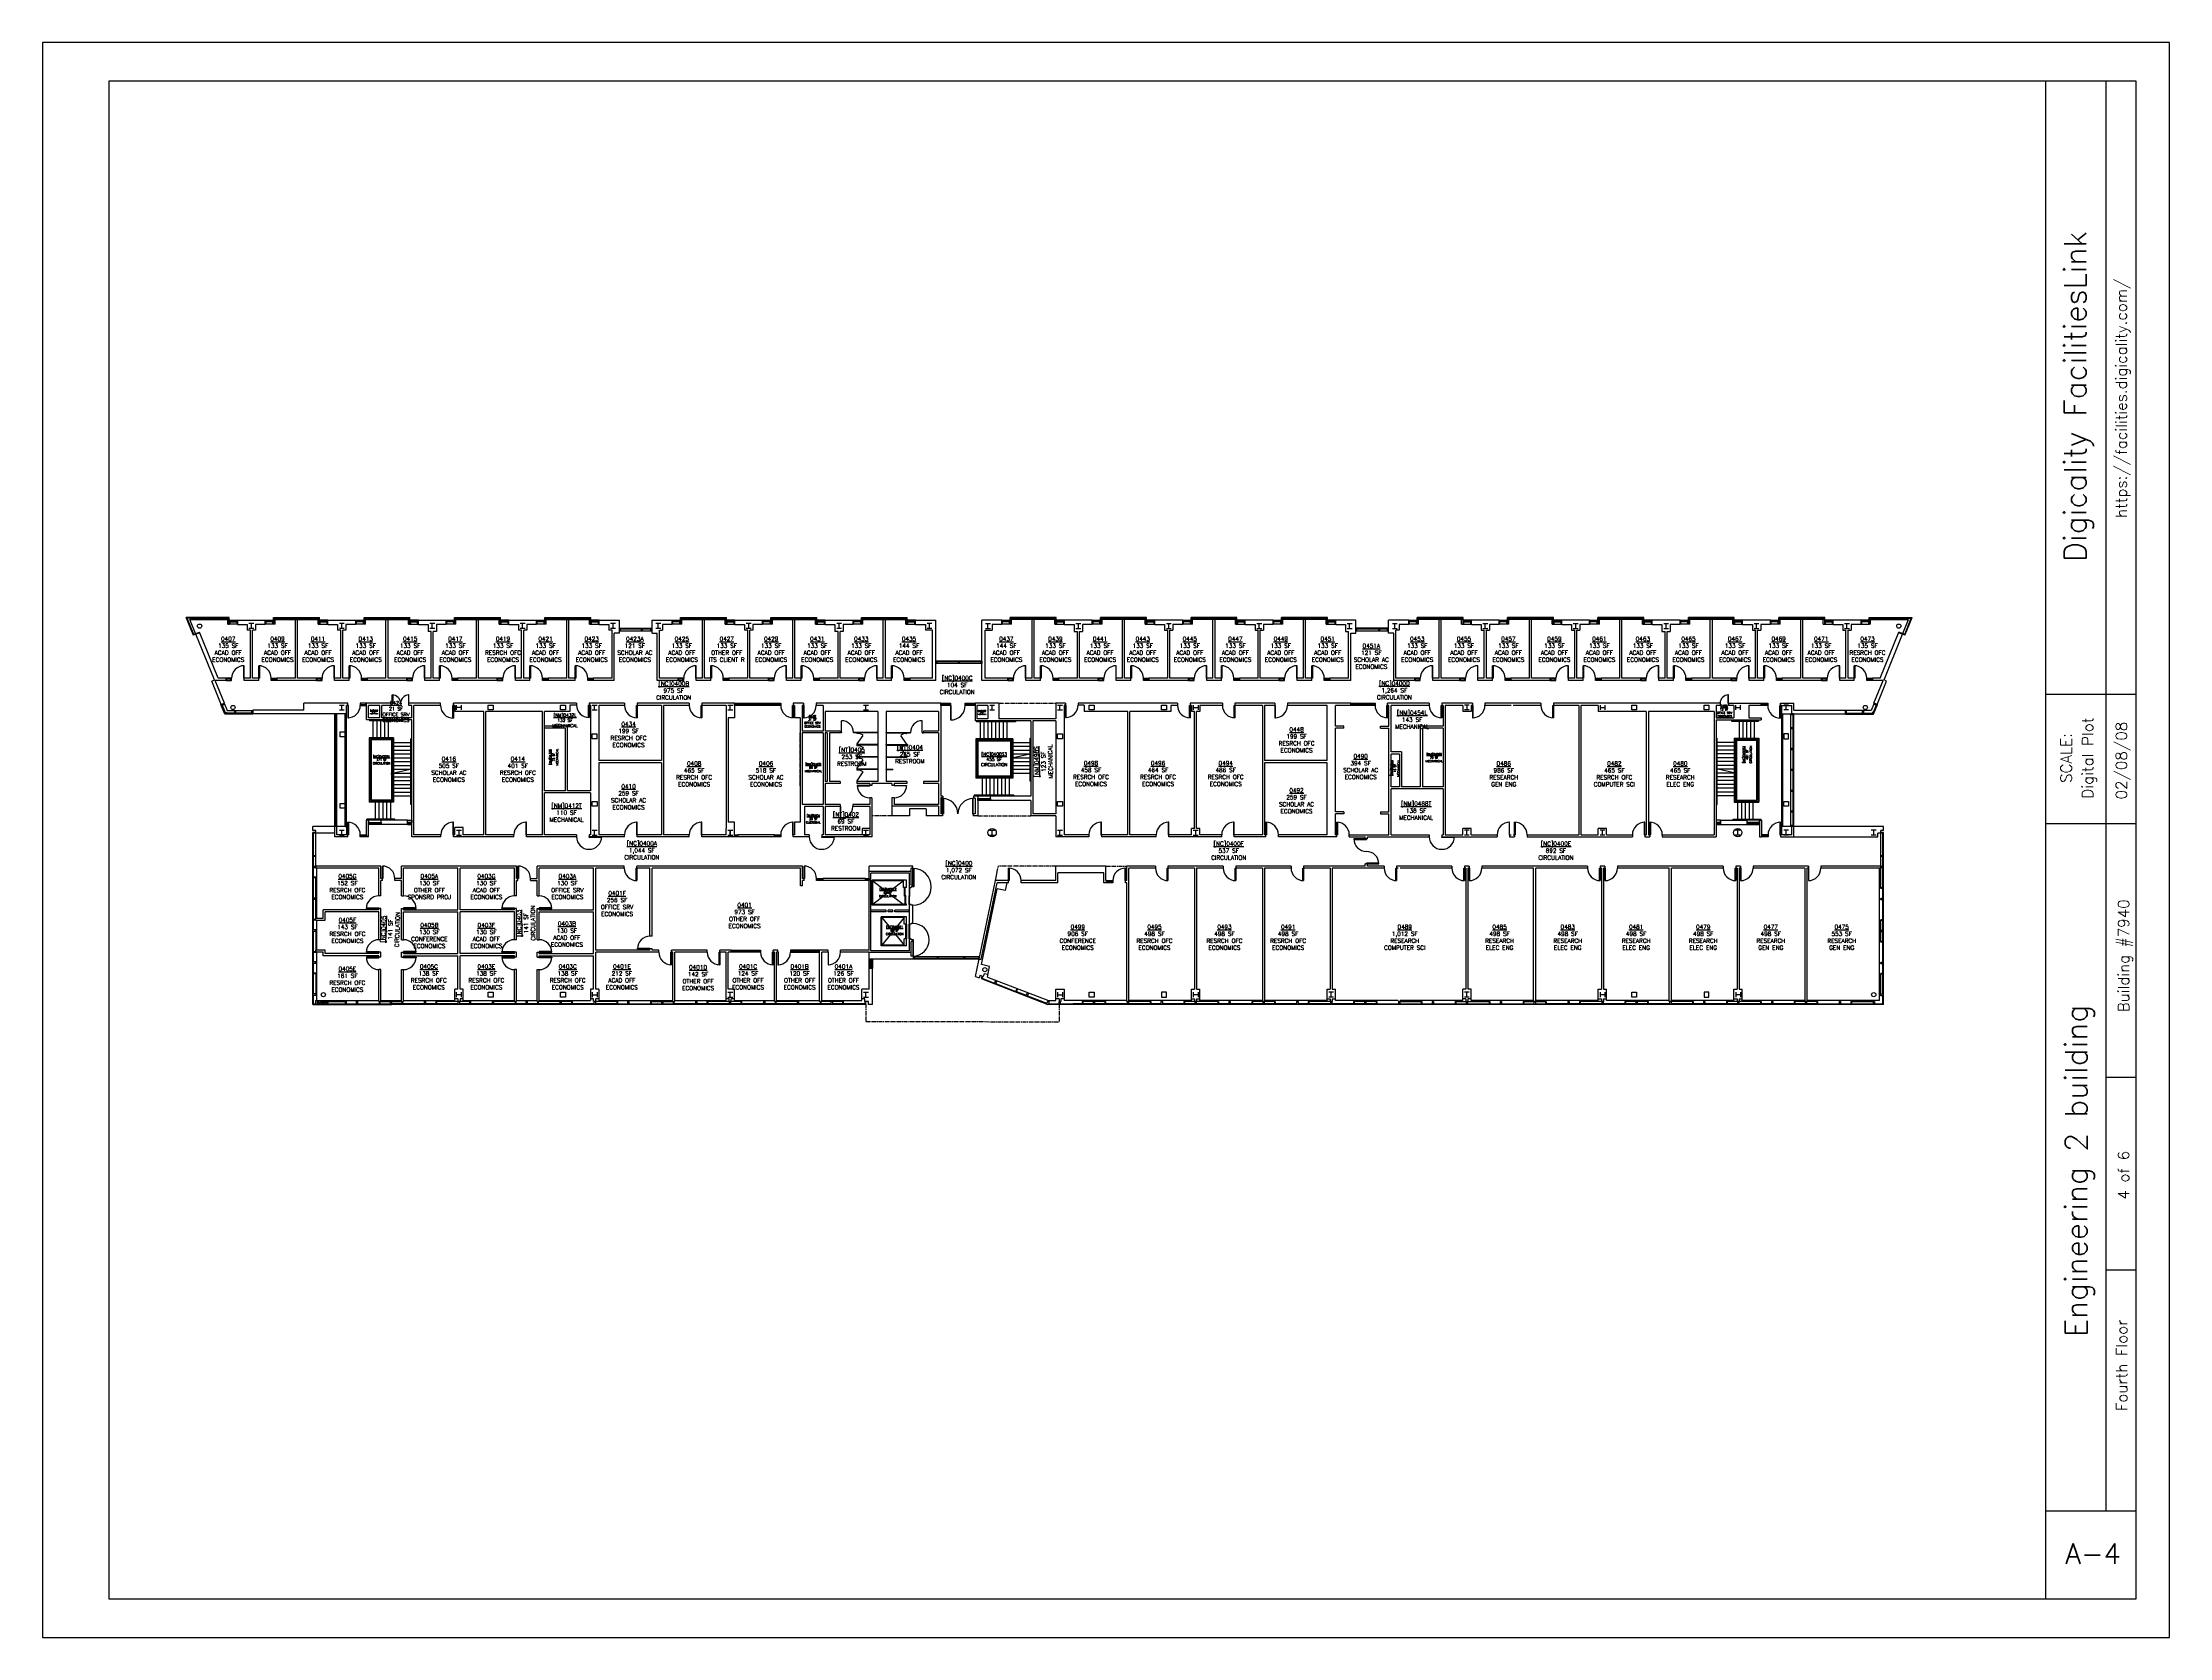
# Model space of a CAD drawing. Header units: inches. Extents: x 718 to 6834, y 507 to 5094.
import ezdxf
from ezdxf.enums import TextEntityAlignment as Align

# ---------------------------------------------------------------- set-up
doc = ezdxf.new("R2010")
doc.units = ezdxf.units.IN
doc.header["$LTSCALE"] = 48
doc.header["$MEASUREMENT"] = 0
doc.linetypes.add('CENTER2', pattern=[1.125, 0.75, -0.125, 0.125, -0.125])
for name, color, linetype in [('a-anno-mtlb', 7, 'Continuous'), ('A-AREA-IDEN-UCSC', 7, 'Continuous'), ('a-clng', 20, 'Continuous'), ('a-cols', 1, 'Continuous'), ('a-door', 3, 'Continuous'), ('a-flor-evtr', 3, 'Continuous'), ('a-flor-hral', 4, 'Continuous'), ('a-flor-strs', 9, 'Continuous'), ('a-flor-tptn', 9, 'Continuous'), ('a-glaz', 5, 'Continuous'), ('a-wall', 7, 'Continuous')]:
    doc.layers.add(name, color=color, linetype=linetype)
doc.styles.get("Standard").update_dxf_attribs({"font": 'romans.shx'})

# ---------------------------------------------------------------- blocks, each defined once
blk = doc.blocks.new('A-ANNO-MTLB')
at = {"layer": 'a-anno-mtlb'}
for p, q in [((5143.6, 99.5), (5143.6, 3995.9)), ((5298.1, 324.6), (5298.1, 3995.9)), ((5375.3, 2421.6), (5143.6, 2421.6)), ((5143.6, 2089.8), (5375.3, 2089.8)), ((5375.3, 1437.7), (5298.1, 1437.7)), ((5375.3, 942.8), (5298.1, 942.8)), ((5375.3, 324.6), (5143.6, 324.6))]:
    blk.add_line(p, q, dxfattribs=at)
for points in [[(5460.6, 4095.5), (0, 4095.5), (0, 0), (5460.6, 0)], [(170.6, 99.5), (5375.3, 99.5), (5375.3, 3995.9), (170.6, 3995.9)]]:
    blk.add_lwpolyline(points, close=True, dxfattribs=at)
at = {"layer": 'a-anno-mtlb', "insert": (5195.4, 2258.1), "char_height": 28.44, "width": 270.187, "attachment_point": 5, "rotation": 90}
blk.add_mtext('SCALE:', dxfattribs=at)
at = {"layer": 'a-anno-mtlb'}
for tag, height, p in [('SYSTEM', 56.9, (5218.6, 3186.2)), ('ADDRESS', 28.4, (5336.8, 3182.1)), ('SCALE', 28.4, (5250.6, 2258.1)), ('DATE', 28.4, (5337.2, 2251.5)), ('BLDG_ID', 28.4, (5342.9, 1750.3)), ('BLDG_NAME', 56.9, (5221.1, 1198.2)), ('FLOOR_ID', 28.4, (5342.9, 1187)), ('FLOOR_NAME', 28.4, (5338, 698.6))]:
    blk.add_attdef(tag, text='', height=height, rotation=90, dxfattribs=at).set_placement(p, align=Align.MIDDLE_CENTER)
blk.add_attdef('NUMBER', text='', height=51.8, dxfattribs=at).set_placement((5264.6, 215.3), align=Align.MIDDLE_CENTER)

msp = doc.modelspace()

# ---------------------------------------------------------------- linework, layer by layer
at = {"layer": 'a-clng', "linetype": 'CENTER2', "ltscale": 0.333333}
for p, q in [((3467.8, 3193.7), (3631.8, 3193.7)), ((2896.8, 2956.7), (2896.8, 3108.7)), ((3160.8, 2869.7), (3102.8, 2869.7)), ((3407.8, 2869.7), (3559.8, 2869.7)), ((3631.8, 2725.7), (3466.8, 2725.7)), ((3775.8, 2725.7), (3835.8, 2725.7)), ((3085.8, 2327.7), (3085.8, 2278.7)), ((3641.8, 2327.7), (3641.8, 2277.7)), ((3085.8, 2278.7), (3641.8, 2277.7))]:
    msp.add_line(p, q, dxfattribs=at)
at = {"layer": 'a-clng', "linetype": 'CENTER2', "ltscale": 0.25}
msp.add_line((3458.1, 2683.7), (3466.8, 2725.7), dxfattribs=at)
at = {"layer": 'a-cols'}
for p, q in [((1325.8, 3422.7), (1311.8, 3422.7)), ((1325.8, 3408.7), (1311.8, 3408.7)), ((1318.8, 3408.7), (1318.8, 3422.7)), ((1585.8, 3422.7), (1571.8, 3422.7)), ((1585.8, 3408.7), (1571.8, 3408.7)), ((1578.8, 3408.7), (1578.8, 3422.7)), ((1845.8, 3422.7), (1831.8, 3422.7)), ((1845.8, 3408.7), (1831.8, 3408.7)), ((1838.8, 3408.7), (1838.8, 3422.7)), ((2105.8, 3422.7), (2091.8, 3422.7)), ((2105.8, 3408.7), (2091.8, 3408.7)), ((2098.8, 3408.7), (2098.8, 3422.7)), ((2365.8, 3422.7), (2351.8, 3422.7)), ((2365.8, 3408.7), (2351.8, 3408.7)), ((2358.8, 3408.7), (2358.8, 3422.7)), ((2495.8, 3422.7), (2481.8, 3422.7)), ((2495.8, 3408.7), (2481.8, 3408.7)), ((2488.8, 3408.7), (2488.8, 3422.7)), ((2755.8, 3422.7), (2741.8, 3422.7)), ((2755.8, 3408.7), (2741.8, 3408.7)), ((2748.8, 3408.7), (2748.8, 3422.7)), ((3015.8, 3422.7), (3001.8, 3422.7)), ((3015.8, 3408.7), (3001.8, 3408.7)), ((3008.8, 3408.7), (3008.8, 3422.7)), ((3275.8, 3422.7), (3261.8, 3422.7)), ((3275.8, 3408.7), (3261.8, 3408.7)), ((3268.8, 3408.7), (3268.8, 3422.7)), ((3429.8, 3422.7), (3443.8, 3422.7)), ((3429.8, 3408.7), (3443.8, 3408.7)), ((3436.8, 3408.7), (3436.8, 3422.7)), ((3689.8, 3422.7), (3703.8, 3422.7)), ((3689.8, 3408.7), (3703.8, 3408.7)), ((3696.8, 3408.7), (3696.8, 3422.7)), ((3949.8, 3422.7), (3963.8, 3422.7)), ((3949.8, 3408.7), (3963.8, 3408.7)), ((3956.8, 3408.7), (3956.8, 3422.7)), ((4209.8, 3422.7), (4223.8, 3422.7)), ((4209.8, 3408.7), (4223.8, 3408.7)), ((4216.8, 3408.7), (4216.8, 3422.7)), ((4469.8, 3422.7), (4483.8, 3422.7)), ((4469.8, 3408.7), (4483.8, 3408.7)), ((4476.8, 3408.7), (4476.8, 3422.7)), ((4599.8, 3422.7), (4613.8, 3422.7)), ((4599.8, 3408.7), (4613.8, 3408.7)), ((4606.8, 3408.7), (4606.8, 3422.7)), ((4859.8, 3422.7), (4873.8, 3422.7)), ((4859.8, 3408.7), (4873.8, 3408.7)), ((4866.8, 3408.7), (4866.8, 3422.7)), ((5119.8, 3422.7), (5133.8, 3422.7)), ((5119.8, 3408.7), (5133.8, 3408.7)), ((5126.8, 3408.7), (5126.8, 3422.7)), ((5379.8, 3422.7), (5393.8, 3422.7)), ((5379.8, 3408.7), (5393.8, 3408.7)), ((5386.8, 3408.7), (5386.8, 3422.7)), ((5639.8, 3422.7), (5653.8, 3422.7)), ((5639.8, 3408.7), (5653.8, 3408.7)), ((5646.8, 3408.7), (5646.8, 3422.7)), ((5899.8, 3422.7), (5913.8, 3422.7)), ((5899.8, 3408.7), (5913.8, 3408.7)), ((5906.8, 3408.7), (5906.8, 3422.7)), ((1571.8, 3188.7), (1585.8, 3188.7)), ((1578.8, 3174.7), (1578.8, 3188.7)), ((1908.8, 3174.7), (1908.8, 3188.7)), ((1922.8, 3181.7), (1908.8, 3181.7)), ((1922.8, 3174.7), (1922.8, 3188.7)), ((1999.8, 3188.7), (2013.8, 3188.7)), ((1999.8, 3174.7), (1999.8, 3188.7)), ((2013.8, 3188.7), (2013.8, 3174.7)), ((2207.8, 3188.7), (2221.8, 3188.7)), ((2207.8, 3174.7), (2207.8, 3188.7)), ((2221.8, 3188.7), (2221.8, 3174.7)), ((2298.8, 3188.7), (2312.8, 3188.7)), ((2305.8, 3174.7), (2305.8, 3188.7)), ((2688.8, 3188.7), (2702.8, 3188.7)), ((2695.8, 3174.7), (2695.8, 3188.7)), ((3078.8, 3188.7), (3092.8, 3188.7)), ((3085.8, 3174.7), (3085.8, 3188.7)), ((3441.8, 3188.7), (3455.8, 3188.7)), ((3448.8, 3174.7), (3448.8, 3188.7)), ((3636.8, 3188.7), (3650.8, 3188.7)), ((3643.8, 3174.7), (3643.8, 3188.7)), ((3727.8, 3188.7), (3741.8, 3188.7)), ((3727.8, 3174.7), (3727.8, 3188.7)), ((3741.8, 3188.7), (3741.8, 3174.7)), ((3935.8, 3188.7), (3949.8, 3188.7)), ((3935.8, 3174.7), (3935.8, 3188.7)), ((3949.8, 3188.7), (3949.8, 3174.7)), ((4026.8, 3188.7), (4026.8, 3174.7)), ((4026.8, 3181.7), (4040.8, 3181.7)), ((4040.8, 3188.7), (4040.8, 3174.7)), ((4820.8, 3188.7), (4806.8, 3188.7)), ((4813.8, 3188.7), (4813.8, 3174.7)), ((5196.8, 3188.7), (5196.8, 3174.7)), ((5196.8, 3181.7), (5210.8, 3181.7)), ((5210.8, 3188.7), (5210.8, 3174.7)), ((5287.8, 3188.7), (5301.8, 3188.7)), ((5287.8, 3174.7), (5287.8, 3188.7)), ((5301.8, 3188.7), (5301.8, 3174.7)), ((5495.8, 3188.7), (5509.8, 3188.7)), ((5495.8, 3174.7), (5495.8, 3188.7)), ((5509.8, 3188.7), (5509.8, 3174.7)), ((5586.8, 3174.7), (5586.8, 3188.7)), ((5586.8, 3181.7), (5600.8, 3181.7)), ((5600.8, 3174.7), (5600.8, 3188.7)), ((5738.8, 3188.7), (5724.8, 3188.7)), ((5731.8, 3174.7), (5731.8, 3188.7)), ((1571.8, 3174.7), (1585.8, 3174.7)), ((2013.8, 3174.7), (1999.8, 3174.7)), ((2221.8, 3174.7), (2207.8, 3174.7)), ((2298.8, 3174.7), (2312.8, 3174.7)), ((2688.8, 3174.7), (2702.8, 3174.7)), ((3078.8, 3174.7), (3092.8, 3174.7)), ((3441.8, 3174.7), (3455.8, 3174.7)), ((3636.8, 3174.7), (3650.8, 3174.7)), ((3741.8, 3174.7), (3727.8, 3174.7)), ((3949.8, 3174.7), (3935.8, 3174.7)), ((4820.8, 3174.7), (4806.8, 3174.7)), ((5301.8, 3174.7), (5287.8, 3174.7)), ((5509.8, 3174.7), (5495.8, 3174.7)), ((5738.8, 3174.7), (5724.8, 3174.7)), ((1573.8, 3111.7), (1587.8, 3111.7)), ((1573.8, 3097.7), (1573.8, 3111.7)), ((1587.8, 3097.7), (1573.8, 3097.7)), ((1587.8, 3111.7), (1587.8, 3097.7)), ((2298.8, 3091.7), (2298.8, 3105.7)), ((2298.8, 3105.7), (2312.8, 3105.7)), ((2312.8, 3091.7), (2298.8, 3091.7)), ((2312.8, 3091.7), (2312.8, 3105.7)), ((3636.8, 3105.7), (3650.8, 3105.7)), ((3636.8, 3091.7), (3636.8, 3105.7)), ((3650.8, 3091.7), (3636.8, 3091.7)), ((3650.8, 3105.7), (3650.8, 3091.7)), ((5724.8, 3105.7), (5724.8, 3091.7)), ((5738.8, 3105.7), (5724.8, 3105.7)), ((5724.8, 3091.7), (5738.8, 3091.7)), ((5738.8, 3091.7), (5738.8, 3105.7)), ((1573.8, 2905.7), (1587.8, 2905.7)), ((1573.8, 2891.7), (1573.8, 2905.7)), ((1587.8, 2891.7), (1573.8, 2891.7)), ((1587.8, 2905.7), (1587.8, 2891.7)), ((2298.8, 2911.7), (2312.8, 2911.7)), ((2298.8, 2897.7), (2298.8, 2911.7)), ((2312.8, 2897.7), (2298.8, 2897.7)), ((2312.8, 2911.7), (2312.8, 2897.7)), ((3636.8, 2911.7), (3650.8, 2911.7)), ((3636.8, 2897.7), (3636.8, 2911.7)), ((3650.8, 2897.7), (3636.8, 2897.7)), ((3650.8, 2911.7), (3650.8, 2897.7)), ((5724.8, 2897.7), (5724.8, 2911.7)), ((5724.8, 2911.7), (5738.8, 2911.7)), ((5738.8, 2897.7), (5724.8, 2897.7)), ((5738.8, 2911.7), (5738.8, 2897.7)), ((1571.8, 2828.7), (1585.8, 2828.7)), ((1571.8, 2814.7), (1585.8, 2814.7)), ((1578.8, 2814.7), (1578.8, 2828.7)), ((1908.8, 2828.7), (1922.8, 2828.7)), ((1908.8, 2814.7), (1922.8, 2814.7)), ((1915.8, 2814.7), (1915.8, 2828.7)), ((2298.8, 2828.7), (2312.8, 2828.7)), ((2298.8, 2814.7), (2312.8, 2814.7)), ((2305.8, 2814.7), (2305.8, 2828.7)), ((2688.8, 2828.7), (2702.8, 2828.7)), ((2688.8, 2828.7), (2702.8, 2828.7)), ((2688.8, 2814.7), (2702.8, 2814.7)), ((2688.8, 2814.7), (2702.8, 2814.7)), ((2695.8, 2814.7), (2695.8, 2828.7)), ((2695.8, 2828.7), (2695.8, 2814.7)), ((3078.8, 2828.7), (3092.8, 2828.7)), ((3078.8, 2814.7), (3092.8, 2814.7)), ((3085.8, 2814.7), (3085.8, 2828.7)), ((3441.8, 2828.7), (3455.8, 2828.7)), ((3441.8, 2814.7), (3455.8, 2814.7)), ((3448.8, 2814.7), (3448.8, 2828.7)), ((3636.8, 2828.7), (3650.8, 2828.7)), ((3636.8, 2814.7), (3650.8, 2814.7)), ((3643.8, 2814.7), (3643.8, 2828.7)), ((4026.8, 2828.7), (4040.8, 2828.7)), ((4026.8, 2814.7), (4040.8, 2814.7)), ((4033.8, 2828.7), (4033.8, 2814.7)), ((4820.8, 2828.7), (4806.8, 2828.7)), ((4820.8, 2814.7), (4806.8, 2814.7)), ((4813.8, 2814.7), (4813.8, 2828.7)), ((5210.8, 2828.7), (5196.8, 2828.7)), ((5210.8, 2814.7), (5196.8, 2814.7)), ((5203.8, 2814.7), (5203.8, 2828.7)), ((5599.8, 2828.7), (5585.8, 2828.7)), ((5599.8, 2814.7), (5585.8, 2814.7)), ((5592.8, 2814.7), (5592.8, 2828.7)), ((5738.8, 2828.7), (5724.8, 2828.7)), ((5738.8, 2814.7), (5724.8, 2814.7)), ((5731.8, 2814.7), (5731.8, 2828.7)), ((5990.8, 2828.7), (5976.8, 2828.7)), ((5990.8, 2814.7), (5976.8, 2814.7)), ((5983.8, 2814.7), (5983.8, 2828.7)), ((1908.8, 2348.7), (1908.8, 2362.7)), ((1922.8, 2355.7), (1908.8, 2355.7)), ((1922.8, 2348.7), (1922.8, 2362.7)), ((1999.8, 2362.7), (2013.8, 2362.7)), ((1999.8, 2348.7), (1999.8, 2362.7)), ((2013.8, 2348.7), (1999.8, 2348.7)), ((2013.8, 2362.7), (2013.8, 2348.7)), ((2207.8, 2362.7), (2221.8, 2362.7)), ((2207.8, 2348.7), (2207.8, 2362.7)), ((2221.8, 2348.7), (2207.8, 2348.7)), ((2221.8, 2362.7), (2221.8, 2348.7)), ((2298.8, 2362.7), (2298.8, 2348.7)), ((2298.8, 2355.7), (2312.8, 2355.7)), ((2312.8, 2362.7), (2312.8, 2348.7)), ((2688.8, 2362.7), (2702.8, 2362.7)), ((2688.8, 2348.7), (2702.8, 2348.7)), ((2695.8, 2348.7), (2695.8, 2362.7)), ((3078.8, 2362.7), (3092.8, 2362.7)), ((3078.8, 2348.7), (3092.8, 2348.7)), ((3085.8, 2348.7), (3085.8, 2362.7)), ((3636.8, 2362.7), (3636.8, 2348.7)), ((3636.8, 2355.7), (3650.8, 2355.7)), ((3650.8, 2362.7), (3650.8, 2348.7)), ((3727.8, 2362.7), (3741.8, 2362.7)), ((3727.8, 2348.7), (3727.8, 2362.7)), ((3741.8, 2348.7), (3727.8, 2348.7)), ((3741.8, 2362.7), (3741.8, 2348.7)), ((3949.8, 2362.7), (3935.8, 2362.7)), ((3935.8, 2362.7), (3935.8, 2348.7)), ((3935.8, 2348.7), (3949.8, 2348.7)), ((3949.8, 2348.7), (3949.8, 2362.7)), ((4026.8, 2362.7), (4026.8, 2348.7)), ((4040.8, 2355.7), (4026.8, 2355.7)), ((4040.8, 2362.7), (4040.8, 2348.7)), ((4430.8, 2362.7), (4416.8, 2362.7)), ((4430.8, 2348.7), (4416.8, 2348.7)), ((4423.8, 2348.7), (4423.8, 2362.7)), ((4820.8, 2362.7), (4806.8, 2362.7)), ((4820.8, 2348.7), (4806.8, 2348.7)), ((4813.8, 2348.7), (4813.8, 2362.7)), ((5196.8, 2362.7), (5196.8, 2348.7)), ((5210.8, 2355.7), (5196.8, 2355.7)), ((5210.8, 2362.7), (5210.8, 2348.7)), ((5287.8, 2362.7), (5301.8, 2362.7)), ((5287.8, 2348.7), (5287.8, 2362.7)), ((5301.8, 2348.7), (5287.8, 2348.7)), ((5301.8, 2362.7), (5301.8, 2348.7)), ((5509.8, 2362.7), (5495.8, 2362.7)), ((5495.8, 2362.7), (5495.8, 2348.7)), ((5495.8, 2348.7), (5509.8, 2348.7)), ((5509.8, 2348.7), (5509.8, 2362.7)), ((5586.8, 2362.7), (5586.8, 2348.7)), ((5600.8, 2355.7), (5586.8, 2355.7)), ((5600.8, 2362.7), (5600.8, 2348.7))]:
    msp.add_line(p, q, dxfattribs=at)
for centre, radius in [((1169.8, 3415.7), 6), ((6055.8, 3415.7), 6), ((1265.8, 3181.7), 6), ((5959.8, 3181.7), 6), ((3448.8, 2821.7), 12), ((5592.8, 2821.7), 12), ((3427.8, 2427.7), 6), ((1525.8, 2355.7), 6), ((5983.8, 2355.7), 6)]:
    msp.add_circle(centre, radius, dxfattribs=at)
at = {"layer": 'a-door'}
for p, q in [((1297.8, 3301.7), (1296, 3301.7)), ((1296, 3301.7), (1296, 3265.7)), ((1296, 3265.7), (1297.8, 3265.7)), ((1297.8, 3265.7), (1297.8, 3301.7)), ((1339.8, 3265.7), (1339.8, 3301.7)), ((1339.8, 3301.7), (1341.6, 3301.7)), ((1341.6, 3265.7), (1339.8, 3265.7)), ((1341.6, 3301.7), (1341.6, 3265.7)), ((1557.8, 3301.7), (1556, 3301.7)), ((1556, 3301.7), (1556, 3265.7)), ((1556, 3265.7), (1557.8, 3265.7)), ((1557.8, 3265.7), (1557.8, 3301.7)), ((1599.8, 3265.7), (1599.8, 3301.7)), ((1599.8, 3301.7), (1601.6, 3301.7)), ((1601.6, 3265.7), (1599.8, 3265.7)), ((1601.6, 3301.7), (1601.6, 3265.7)), ((1817.8, 3301.7), (1816, 3301.7)), ((1816, 3301.7), (1816, 3265.7)), ((1816, 3265.7), (1817.8, 3265.7)), ((1817.8, 3265.7), (1817.8, 3301.7)), ((1859.8, 3265.7), (1859.8, 3301.7)), ((1859.8, 3301.7), (1861.6, 3301.7)), ((1861.6, 3265.7), (1859.8, 3265.7)), ((1861.6, 3301.7), (1861.6, 3265.7)), ((2077.8, 3301.7), (2076, 3301.7)), ((2076, 3301.7), (2076, 3265.7)), ((2076, 3265.7), (2077.8, 3265.7)), ((2077.8, 3265.7), (2077.8, 3301.7)), ((2119.8, 3265.7), (2119.8, 3301.7)), ((2119.8, 3301.7), (2121.6, 3301.7)), ((2121.6, 3265.7), (2119.8, 3265.7)), ((2121.6, 3301.7), (2121.6, 3265.7)), ((2249.8, 3265.7), (2249.8, 3301.7)), ((2249.8, 3301.7), (2251.6, 3301.7)), ((2251.6, 3265.7), (2249.8, 3265.7)), ((2251.6, 3301.7), (2251.6, 3265.7)), ((2597.8, 3301.7), (2596, 3301.7)), ((2596, 3301.7), (2596, 3265.7)), ((2596, 3265.7), (2597.8, 3265.7)), ((2597.8, 3265.7), (2597.8, 3301.7)), ((2639.8, 3265.7), (2639.8, 3301.7)), ((2639.8, 3301.7), (2641.6, 3301.7)), ((2641.6, 3265.7), (2639.8, 3265.7)), ((2641.6, 3301.7), (2641.6, 3265.7)), ((2857.8, 3301.7), (2856, 3301.7)), ((2856, 3301.7), (2856, 3265.7)), ((2856, 3265.7), (2857.8, 3265.7)), ((2857.8, 3265.7), (2857.8, 3301.7)), ((2899.8, 3265.7), (2899.8, 3301.7)), ((2899.8, 3301.7), (2901.6, 3301.7)), ((2901.6, 3265.7), (2899.8, 3265.7)), ((2901.6, 3301.7), (2901.6, 3265.7)), ((3117.8, 3301.7), (3116, 3301.7)), ((3116, 3301.7), (3116, 3265.7)), ((3116, 3265.7), (3117.8, 3265.7)), ((3117.8, 3265.7), (3117.8, 3301.7)), ((3159.8, 3265.7), (3159.8, 3301.7)), ((3159.8, 3301.7), (3161.6, 3301.7)), ((3161.6, 3265.7), (3159.8, 3265.7)), ((3161.6, 3301.7), (3161.6, 3265.7)), ((3545.8, 3301.7), (3544, 3301.7)), ((3544, 3301.7), (3544, 3265.7)), ((3544, 3265.7), (3545.8, 3265.7)), ((3545.8, 3265.7), (3545.8, 3301.7)), ((3587.8, 3265.7), (3587.8, 3301.7)), ((3587.8, 3301.7), (3589.6, 3301.7)), ((3589.6, 3265.7), (3587.8, 3265.7)), ((3589.6, 3301.7), (3589.6, 3265.7)), ((3805.8, 3301.7), (3804, 3301.7)), ((3804, 3301.7), (3804, 3265.7)), ((3804, 3265.7), (3805.8, 3265.7)), ((3805.8, 3265.7), (3805.8, 3301.7)), ((3847.8, 3265.7), (3847.8, 3301.7)), ((3847.8, 3301.7), (3849.6, 3301.7)), ((3849.6, 3265.7), (3847.8, 3265.7)), ((3849.6, 3301.7), (3849.6, 3265.7)), ((4065.8, 3301.7), (4064, 3301.7)), ((4064, 3301.7), (4064, 3265.7)), ((4064, 3265.7), (4065.8, 3265.7)), ((4065.8, 3265.7), (4065.8, 3301.7)), ((4107.8, 3265.7), (4107.8, 3301.7)), ((4107.8, 3301.7), (4109.6, 3301.7)), ((4109.6, 3265.7), (4107.8, 3265.7)), ((4109.6, 3301.7), (4109.6, 3265.7)), ((4325.8, 3301.7), (4324, 3301.7)), ((4324, 3301.7), (4324, 3265.7)), ((4324, 3265.7), (4325.8, 3265.7)), ((4325.8, 3265.7), (4325.8, 3301.7)), ((4367.8, 3265.7), (4367.8, 3301.7)), ((4367.8, 3301.7), (4369.6, 3301.7)), ((4369.6, 3265.7), (4367.8, 3265.7)), ((4369.6, 3301.7), (4369.6, 3265.7)), ((4715.8, 3301.7), (4714, 3301.7)), ((4714, 3301.7), (4714, 3265.7)), ((4714, 3265.7), (4715.8, 3265.7)), ((4715.8, 3265.7), (4715.8, 3301.7)), ((4845.8, 3301.7), (4844, 3301.7)), ((4844, 3301.7), (4844, 3265.7)), ((4844, 3265.7), (4845.8, 3265.7)), ((4845.8, 3265.7), (4845.8, 3301.7)), ((4887.8, 3265.7), (4887.8, 3301.7)), ((4887.8, 3301.7), (4889.6, 3301.7)), ((4889.6, 3265.7), (4887.8, 3265.7)), ((4889.6, 3301.7), (4889.6, 3265.7)), ((5105.8, 3301.7), (5104, 3301.7)), ((5104, 3301.7), (5104, 3265.7)), ((5104, 3265.7), (5105.8, 3265.7)), ((5105.8, 3265.7), (5105.8, 3301.7)), ((5147.8, 3265.7), (5147.8, 3301.7)), ((5147.8, 3301.7), (5149.6, 3301.7)), ((5149.6, 3265.7), (5147.8, 3265.7)), ((5149.6, 3301.7), (5149.6, 3265.7)), ((5365.8, 3301.7), (5364, 3301.7)), ((5364, 3301.7), (5364, 3265.7)), ((5364, 3265.7), (5365.8, 3265.7)), ((5365.8, 3265.7), (5365.8, 3301.7)), ((5407.8, 3265.7), (5407.8, 3301.7)), ((5407.8, 3301.7), (5409.6, 3301.7)), ((5409.6, 3265.7), (5407.8, 3265.7)), ((5409.6, 3301.7), (5409.6, 3265.7)), ((5625.8, 3301.7), (5624, 3301.7)), ((5624, 3301.7), (5624, 3265.7)), ((5624, 3265.7), (5625.8, 3265.7)), ((5625.8, 3265.7), (5625.8, 3301.7)), ((5667.8, 3265.7), (5667.8, 3301.7)), ((5667.8, 3301.7), (5669.6, 3301.7)), ((5669.6, 3265.7), (5667.8, 3265.7)), ((5669.6, 3301.7), (5669.6, 3265.7)), ((5885.8, 3301.7), (5884, 3301.7)), ((5884, 3301.7), (5884, 3265.7)), ((5884, 3265.7), (5885.8, 3265.7)), ((5885.8, 3265.7), (5885.8, 3301.7)), ((5927.8, 3265.7), (5927.8, 3301.7)), ((5927.8, 3301.7), (5929.6, 3301.7)), ((5929.6, 3265.7), (5927.8, 3265.7)), ((5929.6, 3301.7), (5929.6, 3265.7)), ((1595.8, 3187.7), (1595.8, 3151.7)), ((1597.6, 3187.7), (1595.8, 3187.7)), ((1597.6, 3151.7), (1597.6, 3187.7)), ((1723.8, 3193.7), (1723.8, 3217.7)), ((1723.8, 3217.7), (1725, 3217.7)), ((1725, 3193.7), (1723.8, 3193.7)), ((1725, 3217.7), (1725, 3193.7)), ((1771.8, 3217.7), (1770.6, 3217.7)), ((1770.6, 3217.7), (1770.6, 3193.7)), ((1770.6, 3193.7), (1771.8, 3193.7)), ((1771.8, 3193.7), (1771.8, 3217.7)), ((1897.9, 3150.7), (1897.9, 3187.7)), ((1897.9, 3187.7), (1899.8, 3187.7)), ((1899.8, 3187.7), (1899.8, 3150.7)), ((2288, 3152.7), (2288, 3188.7)), ((2288, 3188.7), (2289.8, 3188.7)), ((2289.8, 3188.7), (2289.8, 3152.7)), ((2426, 3151.7), (2426, 3187.7)), ((2426, 3187.7), (2427.8, 3187.7)), ((2427.8, 3187.7), (2427.8, 3151.7)), ((2612, 3151.7), (2612, 3187.7)), ((2612, 3187.7), (2613.8, 3187.7)), ((2613.8, 3187.7), (2613.8, 3151.7)), ((2875, 3151.7), (2875, 3187.7)), ((2875, 3187.7), (2876.8, 3187.7)), ((2876.8, 3187.7), (2876.8, 3151.7)), ((2906.8, 3187.7), (2906.8, 3151.7)), ((2908.6, 3187.7), (2906.8, 3187.7)), ((2908.6, 3151.7), (2908.6, 3187.7)), ((3329.3, 3187.7), (3329.3, 3145.7)), ((3331.4, 3187.7), (3329.3, 3187.7)), ((3331.4, 3145.7), (3331.4, 3187.7)), ((3659.8, 3188.7), (3659.8, 3152.7)), ((3661.6, 3188.7), (3659.8, 3188.7)), ((3661.6, 3152.7), (3661.6, 3188.7)), ((4016, 3151.7), (4016, 3187.7)), ((4016, 3187.7), (4017.8, 3187.7)), ((4017.8, 3187.7), (4017.8, 3151.7)), ((4145, 3151.7), (4145, 3187.7)), ((4145, 3187.7), (4146.8, 3187.7)), ((4146.8, 3187.7), (4146.8, 3151.7)), ((4261.8, 3187.7), (4261.8, 3151.7)), ((4263.6, 3187.7), (4261.8, 3187.7)), ((4263.6, 3151.7), (4263.6, 3187.7)), ((4584, 3151.7), (4584, 3187.7)), ((4584, 3187.7), (4585.8, 3187.7)), ((4585.8, 3187.7), (4585.8, 3151.7)), ((4740, 3151.7), (4740, 3187.7)), ((4740, 3187.7), (4741.8, 3187.7)), ((4741.8, 3187.7), (4741.8, 3151.7)), ((4829.8, 3187.7), (4829.8, 3151.7)), ((4831.6, 3187.7), (4829.8, 3187.7)), ((4831.6, 3151.7), (4831.6, 3187.7)), ((5061, 3151.7), (5061, 3187.7)), ((5061, 3187.7), (5062.8, 3187.7)), ((5062.8, 3187.7), (5062.8, 3151.7)), ((5565.8, 3217.7), (5564.6, 3217.7)), ((5564.6, 3217.7), (5564.6, 3193.7)), ((5564.6, 3193.7), (5565.8, 3193.7)), ((5565.8, 3193.7), (5565.8, 3217.7)), ((5713.9, 3150.7), (5713.9, 3187.7)), ((5713.9, 3187.7), (5715.8, 3187.7)), ((5715.8, 3187.7), (5715.8, 3150.7)), ((1595.8, 3151.7), (1597.6, 3151.7)), ((1899.8, 3150.7), (1897.9, 3150.7)), ((2289.8, 3152.7), (2288, 3152.7)), ((2427.8, 3151.7), (2426, 3151.7)), ((2613.8, 3151.7), (2612, 3151.7)), ((2876.8, 3151.7), (2875, 3151.7)), ((2906.8, 3151.7), (2908.6, 3151.7)), ((3329.3, 3145.7), (3331.4, 3145.7)), ((3659.8, 3152.7), (3661.6, 3152.7)), ((4017.8, 3151.7), (4016, 3151.7)), ((4146.8, 3151.7), (4145, 3151.7)), ((4261.8, 3151.7), (4263.6, 3151.7)), ((4585.8, 3151.7), (4584, 3151.7)), ((4741.8, 3151.7), (4740, 3151.7)), ((4829.8, 3151.7), (4831.6, 3151.7)), ((5062.8, 3151.7), (5061, 3151.7)), ((5715.8, 3150.7), (5713.9, 3150.7)), ((3096.8, 2957.7), (3060.8, 2957.7)), ((3060.8, 2957.7), (3060.8, 2955.9)), ((3060.8, 2955.9), (3096.8, 2955.9)), ((3096.8, 2955.9), (3096.8, 2957.7)), ((3166.8, 2957.7), (3202.8, 2957.7)), ((3166.8, 2955.9), (3166.8, 2957.7)), ((3202.8, 2955.9), (3166.8, 2955.9)), ((3202.8, 2957.7), (3202.8, 2955.9)), ((3011.8, 2896.7), (3011.8, 2860.7)), ((3013.6, 2896.7), (3011.8, 2896.7)), ((3013.6, 2860.7), (3013.6, 2896.7)), ((3306.3, 2875.7), (3306.3, 2919.7)), ((3306.3, 2919.7), (3308.5, 2919.7)), ((3308.5, 2875.7), (3306.3, 2875.7)), ((3308.5, 2919.7), (3308.5, 2875.7)), ((3394.3, 2919.7), (3392.1, 2919.7)), ((3392.1, 2919.7), (3392.1, 2875.7)), ((3392.1, 2875.7), (3394.3, 2875.7)), ((3394.3, 2875.7), (3394.3, 2919.7)), ((1595.8, 2815.7), (1595.8, 2851.7)), ((1595.8, 2851.7), (1597.6, 2851.7)), ((1597.6, 2815.7), (1595.8, 2815.7)), ((1597.6, 2851.7), (1597.6, 2815.7)), ((1899.8, 2851.7), (1898, 2851.7)), ((1898, 2851.7), (1898, 2815.7)), ((1898, 2815.7), (1899.8, 2815.7)), ((1899.8, 2815.7), (1899.8, 2851.7)), ((2109.8, 2851.7), (2108, 2851.7)), ((2108, 2851.7), (2108, 2815.7)), ((2108, 2815.7), (2109.8, 2815.7)), ((2109.8, 2815.7), (2109.8, 2851.7)), ((2427.8, 2851.7), (2426, 2851.7)), ((2426, 2851.7), (2426, 2815.7)), ((2426, 2815.7), (2427.8, 2815.7)), ((2427.8, 2815.7), (2427.8, 2851.7)), ((2613.8, 2851.7), (2612, 2851.7)), ((2612, 2851.7), (2612, 2815.7)), ((2612, 2815.7), (2613.8, 2815.7)), ((2613.8, 2815.7), (2613.8, 2851.7)), ((2876.8, 2851.7), (2875, 2851.7)), ((2875, 2851.7), (2875, 2815.7)), ((2875, 2815.7), (2876.8, 2815.7)), ((2876.8, 2815.7), (2876.8, 2851.7)), ((3011.8, 2860.7), (3013.6, 2860.7)), ((3762.8, 2851.7), (3761, 2851.7)), ((3761, 2851.7), (3761, 2815.7)), ((3761, 2815.7), (3762.8, 2815.7)), ((3762.8, 2815.7), (3762.8, 2851.7)), ((3956.8, 2851.7), (3955, 2851.7)), ((3955, 2851.7), (3955, 2815.7)), ((3955, 2815.7), (3956.8, 2815.7)), ((3956.8, 2815.7), (3956.8, 2851.7)), ((4144.8, 2851.7), (4143, 2851.7)), ((4143, 2851.7), (4143, 2815.7)), ((4143, 2815.7), (4144.8, 2815.7)), ((4144.8, 2815.7), (4144.8, 2851.7)), ((4235.8, 2815.7), (4235.8, 2851.7)), ((4235.8, 2851.7), (4237.6, 2851.7)), ((4237.6, 2815.7), (4235.8, 2815.7)), ((4237.6, 2851.7), (4237.6, 2815.7)), ((4439.8, 2815.7), (4439.8, 2851.7)), ((4439.8, 2851.7), (4441.6, 2851.7)), ((4441.6, 2815.7), (4439.8, 2815.7)), ((4441.6, 2851.7), (4441.6, 2815.7)), ((4936.8, 2851.7), (4935, 2851.7)), ((4935, 2851.7), (4935, 2815.7)), ((4935, 2815.7), (4936.8, 2815.7)), ((4936.8, 2815.7), (4936.8, 2851.7)), ((4950.8, 2815.7), (4950.8, 2851.7)), ((4950.8, 2851.7), (4952.6, 2851.7)), ((4952.6, 2815.7), (4950.8, 2815.7)), ((4952.6, 2851.7), (4952.6, 2815.7)), ((5325.8, 2851.7), (5324, 2851.7)), ((5324, 2851.7), (5324, 2815.7)), ((5324, 2815.7), (5325.8, 2815.7)), ((5325.8, 2815.7), (5325.8, 2851.7)), ((5339.8, 2815.7), (5339.8, 2851.7)), ((5339.8, 2851.7), (5341.6, 2851.7)), ((5341.6, 2815.7), (5339.8, 2815.7)), ((5341.6, 2851.7), (5341.6, 2815.7)), ((5715.8, 2851.7), (5714, 2851.7)), ((5714, 2851.7), (5714, 2815.7)), ((5714, 2815.7), (5715.8, 2815.7)), ((5715.8, 2815.7), (5715.8, 2851.7)), ((2289.8, 2809.7), (2325.8, 2809.7)), ((2289.8, 2807.9), (2289.8, 2809.7)), ((2325.8, 2807.9), (2289.8, 2807.9)), ((2325.8, 2809.7), (2325.8, 2807.9)), ((2958.8, 2809.7), (2994.8, 2809.7)), ((2958.8, 2807.9), (2958.8, 2809.7)), ((2994.8, 2807.9), (2958.8, 2807.9)), ((2994.8, 2809.7), (2994.8, 2807.9)), ((4524.8, 2803.7), (4488.8, 2803.7)), ((4488.8, 2803.7), (4488.8, 2801.9)), ((4488.8, 2801.9), (4524.8, 2801.9)), ((4524.8, 2801.9), (4524.8, 2803.7)), ((4741.8, 2809.7), (4777.8, 2809.7)), ((4741.8, 2807.9), (4741.8, 2809.7)), ((4777.8, 2807.9), (4741.8, 2807.9)), ((4777.8, 2809.7), (4777.8, 2807.9)), ((1695.3, 2689.7), (1695.3, 2725.7)), ((1695.3, 2725.7), (1697.1, 2725.7)), ((1697.1, 2725.7), (1697.1, 2689.7)), ((2085.3, 2689.7), (2085.3, 2725.7)), ((2085.3, 2725.7), (2087.1, 2725.7)), ((2087.1, 2725.7), (2087.1, 2689.7)), ((2425, 2683.7), (2425, 2719.7)), ((2425, 2719.7), (2426.8, 2719.7)), ((2426.8, 2719.7), (2426.8, 2683.7)), ((2907.8, 2689.7), (2907.8, 2725.7)), ((2907.8, 2725.7), (2909.6, 2725.7)), ((2909.6, 2725.7), (2909.6, 2689.7)), ((3220.8, 2665.7), (3220.8, 2718.7)), ((3220.8, 2718.7), (3223.4, 2718.7)), ((3223.4, 2718.7), (3223.4, 2665.7)), ((3495.8, 2683.7), (3495.8, 2719.7)), ((3495.8, 2719.7), (3497.6, 2719.7)), ((3497.6, 2719.7), (3497.6, 2683.7)), ((3831.8, 2719.7), (3830, 2719.7)), ((3830, 2719.7), (3830, 2683.7)), ((3831.8, 2683.7), (3831.8, 2719.7)), ((3952.5, 2683.7), (3952.5, 2719.7)), ((3952.5, 2719.7), (3954.3, 2719.7)), ((3954.3, 2719.7), (3954.3, 2683.7)), ((4147.5, 2683.7), (4147.5, 2719.7)), ((4147.5, 2719.7), (4149.3, 2719.7)), ((4149.3, 2719.7), (4149.3, 2683.7)), ((4342.5, 2683.7), (4342.5, 2719.7)), ((4342.5, 2719.7), (4344.3, 2719.7)), ((4344.3, 2719.7), (4344.3, 2683.7)), ((4560.8, 2733.5), (4524.8, 2733.5)), ((4524.8, 2733.5), (4524.8, 2731.7)), ((4524.8, 2731.7), (4560.8, 2731.7)), ((4560.8, 2731.7), (4560.8, 2733.5)), ((4610, 2683.7), (4610, 2719.7)), ((4610, 2719.7), (4611.8, 2719.7)), ((4611.8, 2719.7), (4611.8, 2683.7)), ((4805, 2683.7), (4805, 2719.7)), ((4805, 2719.7), (4806.8, 2719.7)), ((4806.8, 2719.7), (4806.8, 2683.7)), ((4820.8, 2719.7), (4820.8, 2683.7)), ((4822.6, 2719.7), (4820.8, 2719.7)), ((4822.6, 2683.7), (4822.6, 2719.7)), ((5195, 2683.7), (5195, 2719.7)), ((5195, 2719.7), (5196.8, 2719.7)), ((5196.8, 2719.7), (5196.8, 2683.7)), ((5210.8, 2719.7), (5210.8, 2683.7)), ((5212.6, 2719.7), (5210.8, 2719.7)), ((5212.6, 2683.7), (5212.6, 2719.7)), ((5585, 2683.7), (5585, 2719.7)), ((5585, 2719.7), (5586.8, 2719.7)), ((5586.8, 2719.7), (5586.8, 2683.7)), ((5600.8, 2719.7), (5600.8, 2683.7)), ((5602.6, 2719.7), (5600.8, 2719.7)), ((5602.6, 2683.7), (5602.6, 2719.7)), ((5795.8, 2719.7), (5795.8, 2683.7)), ((5797.6, 2719.7), (5795.8, 2719.7)), ((5797.6, 2683.7), (5797.6, 2719.7)), ((1697.1, 2689.7), (1695.3, 2689.7)), ((2087.1, 2689.7), (2085.3, 2689.7)), ((2426.8, 2683.7), (2425, 2683.7)), ((2909.6, 2689.7), (2907.8, 2689.7)), ((3196.3, 2638.7), (3196.3, 2663.7)), ((3196.3, 2663.7), (3198.3, 2663.7)), ((3196.3, 2638.7), (3198.3, 2638.7)), ((3198.3, 2615.7), (3198.3, 2663.7)), ((3198.3, 2640.7), (3200.3, 2640.7)), ((3200.3, 2615.7), (3200.3, 2640.7)), ((3209.8, 2614.7), (3209.8, 2639.7)), ((3210.8, 2639.7), (3209.8, 2639.7)), ((3210.8, 2614.7), (3210.8, 2662.7)), ((3211.8, 2662.7), (3210.8, 2662.7)), ((3211.8, 2637.7), (3210.8, 2637.7)), ((3211.8, 2637.7), (3211.8, 2662.7)), ((3223.4, 2665.7), (3220.8, 2665.7)), ((3497.6, 2683.7), (3495.8, 2683.7)), ((3830, 2683.7), (3831.8, 2683.7)), ((3954.3, 2683.7), (3952.5, 2683.7)), ((4149.3, 2683.7), (4147.5, 2683.7)), ((4344.3, 2683.7), (4342.5, 2683.7)), ((4611.8, 2683.7), (4610, 2683.7)), ((4806.8, 2683.7), (4805, 2683.7)), ((4820.8, 2683.7), (4822.6, 2683.7)), ((5196.8, 2683.7), (5195, 2683.7)), ((5210.8, 2683.7), (5212.6, 2683.7)), ((5586.8, 2683.7), (5585, 2683.7)), ((5600.8, 2683.7), (5602.6, 2683.7)), ((5795.8, 2683.7), (5797.6, 2683.7)), ((1649.3, 2603.7), (1649.3, 2605.5)), ((1649.3, 2605.5), (1685.3, 2605.5)), ((1685.3, 2603.7), (1649.3, 2603.7)), ((1685.3, 2605.5), (1685.3, 2603.7)), ((1792.3, 2605.5), (1756.3, 2605.5)), ((1756.3, 2605.5), (1756.3, 2603.7)), ((1756.3, 2603.7), (1792.3, 2603.7)), ((1792.3, 2603.7), (1792.3, 2605.5)), ((2039.3, 2603.7), (2039.3, 2605.5)), ((2039.3, 2605.5), (2075.3, 2605.5)), ((2075.3, 2603.7), (2039.3, 2603.7)), ((2075.3, 2605.5), (2075.3, 2603.7)), ((2182.3, 2605.5), (2146.3, 2605.5)), ((2146.3, 2605.5), (2146.3, 2603.7)), ((2146.3, 2603.7), (2182.3, 2603.7)), ((2182.3, 2603.7), (2182.3, 2605.5)), ((3198.3, 2615.7), (3200.3, 2615.7)), ((3210.8, 2614.7), (3209.8, 2614.7)), ((3200.8, 2558.7), (3202.8, 2558.7)), ((3200.8, 2516.7), (3200.8, 2558.7)), ((3202.8, 2537.7), (3200.8, 2537.7)), ((3202.8, 2516.7), (3200.8, 2516.7)), ((3202.8, 2558.7), (3202.8, 2516.7)), ((3209.8, 2558.7), (3210.8, 2558.7)), ((3209.8, 2516.7), (3209.8, 2558.7)), ((3210.8, 2516.7), (3209.8, 2516.7)), ((3210.8, 2558.7), (3210.8, 2516.7)), ((3220.8, 2513.7), (3220.8, 2466.7)), ((3223.1, 2513.7), (3220.8, 2513.7)), ((3223.1, 2466.7), (3223.1, 2513.7)), ((1649.3, 2477.7), (1649.3, 2479.5)), ((1649.3, 2479.5), (1685.3, 2479.5)), ((1685.3, 2477.7), (1649.3, 2477.7)), ((1685.3, 2463.7), (1649.3, 2463.7)), ((1649.3, 2463.7), (1649.3, 2461.9)), ((1649.3, 2461.9), (1685.3, 2461.9)), ((1685.3, 2479.5), (1685.3, 2477.7)), ((1685.3, 2461.9), (1685.3, 2463.7)), ((1792.3, 2479.5), (1756.3, 2479.5)), ((1756.3, 2479.5), (1756.3, 2477.7)), ((1756.3, 2477.7), (1792.3, 2477.7)), ((1756.3, 2463.7), (1792.3, 2463.7)), ((1756.3, 2461.9), (1756.3, 2463.7)), ((1792.3, 2461.9), (1756.3, 2461.9)), ((1792.3, 2477.7), (1792.3, 2479.5)), ((1792.3, 2463.7), (1792.3, 2461.9)), ((2039.3, 2477.7), (2039.3, 2479.5)), ((2039.3, 2479.5), (2075.3, 2479.5)), ((2075.3, 2477.7), (2039.3, 2477.7)), ((2075.3, 2463.7), (2039.3, 2463.7)), ((2039.3, 2463.7), (2039.3, 2461.9)), ((2039.3, 2461.9), (2075.3, 2461.9)), ((2075.3, 2479.5), (2075.3, 2477.7)), ((2075.3, 2461.9), (2075.3, 2463.7)), ((2182.3, 2479.5), (2146.3, 2479.5)), ((2146.3, 2479.5), (2146.3, 2477.7)), ((2146.3, 2477.7), (2182.3, 2477.7)), ((2146.3, 2463.7), (2182.3, 2463.7)), ((2146.3, 2461.9), (2146.3, 2463.7)), ((2182.3, 2461.9), (2146.3, 2461.9)), ((2182.3, 2477.7), (2182.3, 2479.5)), ((2182.3, 2463.7), (2182.3, 2461.9)), ((2428.8, 2487.7), (2428.8, 2489.5)), ((2428.8, 2489.5), (2464.8, 2489.5)), ((2464.8, 2487.7), (2428.8, 2487.7)), ((2464.8, 2489.5), (2464.8, 2487.7)), ((2524.5, 2441.7), (2524.5, 2477.7)), ((2524.5, 2477.7), (2526.3, 2477.7)), ((2526.3, 2477.7), (2526.3, 2441.7)), ((2664, 2441.7), (2664, 2477.7)), ((2664, 2477.7), (2665.8, 2477.7)), ((2665.8, 2477.7), (2665.8, 2441.7)), ((2817, 2441.7), (2817, 2477.7)), ((2817, 2477.7), (2818.8, 2477.7)), ((2818.8, 2477.7), (2818.8, 2441.7)), ((2832.8, 2477.7), (2832.8, 2441.7)), ((2834.6, 2477.7), (2832.8, 2477.7)), ((2834.6, 2441.7), (2834.6, 2477.7)), ((2976.8, 2477.7), (2976.8, 2441.7)), ((2978.6, 2477.7), (2976.8, 2477.7)), ((2978.6, 2441.7), (2978.6, 2477.7)), ((3220.8, 2466.7), (3223.1, 2466.7)), ((2526.3, 2441.7), (2524.5, 2441.7)), ((2818.8, 2441.7), (2817, 2441.7)), ((2832.8, 2441.7), (2834.6, 2441.7)), ((2976.8, 2441.7), (2978.6, 2441.7))]:
    msp.add_line(p, q, dxfattribs=at)
for centre, radius, start, end in [((1297.8, 3265.7), 36, 90, 180), ((1339.8, 3265.7), 36, 0, 90), ((1557.8, 3265.7), 36, 90, 180), ((1599.8, 3265.7), 36, 0, 90), ((1817.8, 3265.7), 36, 90, 180), ((1859.8, 3265.7), 36, 0, 90), ((2077.8, 3265.7), 36, 90, 180), ((2119.8, 3265.7), 36, 0, 90), ((2249.8, 3265.7), 36, 0, 90), ((2597.8, 3265.7), 36, 90, 180), ((2639.8, 3265.7), 36, 0, 90), ((2857.8, 3265.7), 36, 90, 180), ((2899.8, 3265.7), 36, 0, 90), ((3117.8, 3265.7), 36, 90, 180), ((3159.8, 3265.7), 36, 0, 90), ((3545.8, 3265.7), 36, 90, 180), ((3587.8, 3265.7), 36, 0, 90), ((3805.8, 3265.7), 36, 90, 180), ((3847.8, 3265.7), 36, 0, 90), ((4065.8, 3265.7), 36, 90, 180), ((4107.8, 3265.7), 36, 0, 90), ((4325.8, 3265.7), 36, 90, 180), ((4367.8, 3265.7), 36, 0, 90), ((4715.8, 3265.7), 36, 90, 180), ((4845.8, 3265.7), 36, 90, 180), ((4887.8, 3265.7), 36, 0, 90), ((5105.8, 3265.7), 36, 90, 180), ((5147.8, 3265.7), 36, 0, 90), ((5365.8, 3265.7), 36, 90, 180), ((5407.8, 3265.7), 36, 0, 90), ((5625.8, 3265.7), 36, 90, 180), ((5667.8, 3265.7), 36, 0, 90), ((5885.8, 3265.7), 36, 90, 180), ((5927.8, 3265.7), 36, 0, 90), ((1595.8, 3187.7), 36, 270, 0), ((1723.8, 3193.7), 24, 0, 90), ((1771.8, 3193.7), 24, 90, 180), ((1899.8, 3187.7), 37, 180, 270), ((2289.8, 3188.7), 36, 180, 270), ((2427.8, 3187.7), 36, 180, 270), ((2613.8, 3187.7), 36, 180, 270), ((2876.8, 3187.7), 36, 180, 270), ((2906.8, 3187.7), 36, 270, 0), ((3329.3, 3187.7), 42, 270, 0), ((3659.8, 3188.7), 36, 270, 0), ((4017.8, 3187.7), 36, 180, 270), ((4146.8, 3187.7), 36, 180, 270), ((4261.8, 3187.7), 36, 270, 0), ((4585.8, 3187.7), 36, 180, 270), ((4741.8, 3187.7), 36, 180, 270), ((4829.8, 3187.7), 36, 270, 0), ((5062.8, 3187.7), 36, 180, 270), ((5565.8, 3193.7), 24, 90, 180), ((5715.8, 3187.7), 37, 180, 270), ((3096.8, 2957.7), 36, 180, 270), ((3166.8, 2957.7), 36, 270, 0), ((3011.8, 2896.7), 36, 270, 0), ((3306.3, 2875.7), 44, 0, 90), ((3394.3, 2875.7), 44, 90, 180), ((1595.8, 2815.7), 36, 0, 90), ((1899.8, 2815.7), 36, 90, 180), ((2109.8, 2815.7), 36, 90, 180), ((2427.8, 2815.7), 36, 90, 180), ((2613.8, 2815.7), 36, 90, 180), ((2876.8, 2815.7), 36, 90, 180), ((3762.8, 2815.7), 36, 90, 180), ((3956.8, 2815.7), 36, 90, 180), ((4144.8, 2815.7), 36, 90, 180), ((4235.8, 2815.7), 36, 0, 90), ((4439.8, 2815.7), 36, 0, 90), ((4936.8, 2815.7), 36, 90, 180), ((4950.8, 2815.7), 36, 0, 90), ((5325.8, 2815.7), 36, 90, 180), ((5339.8, 2815.7), 36, 0, 90), ((5715.8, 2815.7), 36, 90, 180), ((2289.8, 2809.7), 36, 180, 0), ((2958.8, 2809.7), 36, 180, 0), ((4524.8, 2803.7), 36, 180, 270), ((4524.8, 2731.7), 36, 0, 90), ((4741.8, 2809.7), 36, 180, 0), ((1695.3, 2689.7), 36, 0, 90), ((2085.3, 2689.7), 36, 0, 90), ((2426.8, 2719.7), 36, 180, 270), ((2907.8, 2689.7), 36, 0, 90), ((3220.8, 2665.7), 53, 270, 90), ((3495.8, 2683.7), 36, 0, 90), ((3831.8, 2683.7), 36, 90, 180), ((3954.3, 2719.7), 36, 180, 270), ((4149.3, 2719.7), 36, 180, 270), ((4344.3, 2719.7), 36, 180, 270), ((4611.8, 2719.7), 36, 180, 270), ((4806.8, 2719.7), 36, 180, 270), ((4820.8, 2719.7), 36, 270, 0), ((5196.8, 2719.7), 36, 180, 270), ((5210.8, 2719.7), 36, 270, 0), ((5586.8, 2719.7), 36, 180, 270), ((5600.8, 2719.7), 36, 270, 0), ((5795.8, 2719.7), 36, 270, 0), ((1685.3, 2603.7), 36, 90, 180), ((1756.3, 2603.7), 36, 0, 90), ((2075.3, 2603.7), 36, 90, 180), ((2146.3, 2603.7), 36, 0, 90), ((1685.3, 2477.7), 36, 90, 180), ((1756.3, 2477.7), 36, 0, 90), ((2075.3, 2477.7), 36, 90, 180), ((2146.3, 2477.7), 36, 0, 90), ((2464.8, 2487.7), 36, 90, 180), ((3220.8, 2513.7), 47, 270, 90), ((1685.3, 2463.7), 36, 180, 270), ((1756.3, 2463.7), 36, 270, 0), ((2075.3, 2463.7), 36, 180, 270), ((2146.3, 2463.7), 36, 270, 0), ((2526.3, 2477.7), 36, 180, 270), ((2665.8, 2477.7), 36, 180, 270), ((2818.8, 2477.7), 36, 180, 270), ((2832.8, 2477.7), 36, 270, 0), ((2976.8, 2477.7), 36, 270, 0)]:
    msp.add_arc(centre, radius, start, end, dxfattribs=at)
at = {"layer": 'a-flor-evtr'}
for p, q in [((3103.8, 2612.7), (3103.8, 2684.7)), ((3202.8, 2684.7), (3103.8, 2684.7)), ((3193.8, 2682.7), (3105.8, 2682.7)), ((3105.8, 2614.7), (3105.8, 2682.7)), ((3193.8, 2682.7), (3105.8, 2614.7)), ((3105.8, 2682.7), (3193.8, 2614.7)), ((3193.8, 2663.7), (3193.8, 2682.7)), ((3202.8, 2663.7), (3193.8, 2663.7)), ((3202.8, 2663.7), (3202.8, 2684.7)), ((3202.8, 2612.7), (3103.8, 2612.7)), ((3193.8, 2614.7), (3105.8, 2614.7)), ((3202.8, 2579.7), (3129.8, 2579.7)), ((3129.8, 2495.7), (3129.8, 2579.7)), ((3195.8, 2577.7), (3131.8, 2577.7)), ((3131.8, 2497.7), (3131.8, 2577.7)), ((3195.8, 2577.7), (3131.8, 2497.7)), ((3131.8, 2577.7), (3195.8, 2497.7)), ((3202.8, 2615.7), (3193.8, 2615.7)), ((3193.8, 2614.7), (3193.8, 2615.7)), ((3195.8, 2558.7), (3195.8, 2577.7)), ((3202.8, 2612.7), (3202.8, 2615.7)), ((3202.8, 2558.7), (3202.8, 2579.7)), ((3202.8, 2558.7), (3195.8, 2558.7)), ((3195.8, 2497.7), (3195.8, 2516.7)), ((3202.8, 2516.7), (3195.8, 2516.7)), ((3202.8, 2495.7), (3202.8, 2516.7)), ((3202.8, 2495.7), (3129.8, 2495.7)), ((3195.8, 2497.7), (3131.8, 2497.7))]:
    msp.add_line(p, q, dxfattribs=at)
at = {"layer": 'a-flor-hral'}
for p, q in [((1588.8, 3163.7), (1589.8, 3163.7)), ((1588.8, 2839.7), (1588.8, 3163.7)), ((1589.8, 2839.7), (1589.8, 3163.7)), ((1590.8, 3163.7), (1591.8, 3163.7)), ((1590.8, 2839.7), (1590.8, 3163.7)), ((1591.8, 2839.7), (1591.8, 3163.7)), ((1736.3, 3145.2), (1658.3, 3145.2)), ((1736.3, 3143.2), (1658.3, 3143.2)), ((5719.8, 2839.7), (5719.8, 3163.7)), ((5719.8, 3163.7), (5720.8, 3163.7)), ((5720.8, 2839.7), (5720.8, 3163.7)), ((5721.8, 2839.7), (5721.8, 3163.7)), ((5721.8, 3163.7), (5722.8, 3163.7)), ((5722.8, 2839.7), (5722.8, 3163.7)), ((1660.3, 3086.7), (1662.8, 3086.7)), ((1660.3, 3085.7), (1660.3, 3086.7)), ((1660.3, 3085.7), (1662.8, 3085.7)), ((1660.8, 3087.7), (1662.3, 3087.7)), ((1660.8, 3086.7), (1660.8, 3087.7)), ((1660.8, 3029.7), (1660.8, 3085.7)), ((1662.8, 3085.7), (1662.8, 3086.7)), ((1665.8, 3089.2), (1665.8, 3090.7)), ((1666.8, 3090.7), (1665.8, 3090.7)), ((1666.8, 3089.2), (1665.8, 3089.2)), ((1666.8, 3088.7), (1666.8, 3091.2)), ((1667.8, 3091.2), (1666.8, 3091.2)), ((1667.8, 3088.7), (1666.8, 3088.7)), ((1667.8, 3088.7), (1667.8, 3091.2)), ((1720.8, 3090.7), (1667.8, 3090.7)), ((1720.8, 3089.2), (1667.8, 3089.2)), ((1720.8, 3088.7), (1720.8, 3091.2)), ((1721.8, 3091.2), (1720.8, 3091.2)), ((1721.8, 3088.7), (1720.8, 3088.7)), ((1721.8, 3088.7), (1721.8, 3091.2)), ((1721.8, 3088.7), (1721.8, 3091.2)), ((1722.8, 3090.7), (1721.8, 3090.7)), ((1722.8, 3089.2), (1721.8, 3089.2)), ((1724.8, 3084.7), (1722.3, 3084.7)), ((1722.3, 3083.7), (1722.3, 3084.7)), ((1724.8, 3083.7), (1722.3, 3083.7)), ((1722.8, 3089.2), (1722.8, 3090.7)), ((1724.3, 3085.7), (1722.8, 3085.7)), ((1724.3, 3084.7), (1724.3, 3085.7)), ((1724.3, 3029.7), (1724.3, 3083.7)), ((1724.8, 3083.7), (1724.8, 3084.7)), ((1776.8, 2902.7), (1776.8, 3091.7)), ((1778.8, 3091.7), (1776.8, 3091.7)), ((1778.8, 2902.7), (1778.8, 3091.7)), ((3401.8, 3091.2), (3401.8, 2978.2)), ((3403.8, 3089.2), (3403.8, 2980.2)), ((3404.8, 3084.2), (3407.3, 3084.2)), ((3404.8, 3083.2), (3407.3, 3083.2)), ((3405.3, 3085.2), (3405.3, 3084.2)), ((3405.3, 3085.2), (3406.8, 3085.2)), ((3405.3, 3084.2), (3405.3, 3085.2)), ((3405.3, 3035.2), (3405.3, 3083.2)), ((3410.3, 3086.2), (3410.3, 3087.7)), ((3411.3, 3087.7), (3410.3, 3087.7)), ((3411.3, 3086.2), (3410.3, 3086.2)), ((3411.3, 3085.7), (3411.3, 3088.2)), ((3412.3, 3088.2), (3411.3, 3088.2)), ((3412.3, 3085.7), (3411.3, 3085.7)), ((3412.3, 3085.7), (3412.3, 3088.2)), ((3454.3, 3087.7), (3412.3, 3087.7)), ((3454.3, 3086.2), (3412.3, 3086.2)), ((3454.3, 3085.7), (3454.3, 3088.2)), ((3455.3, 3088.2), (3454.3, 3088.2)), ((3455.3, 3085.7), (3454.3, 3085.7)), ((3455.3, 3085.7), (3455.3, 3088.2)), ((3499.8, 3087.7), (3455.3, 3087.7)), ((3499.8, 3086.2), (3455.3, 3086.2)), ((3499.8, 3085.7), (3499.8, 3088.2)), ((3500.8, 3088.2), (3499.8, 3088.2)), ((3500.8, 3085.7), (3499.8, 3085.7)), ((3500.8, 3085.7), (3500.8, 3088.2)), ((3500.8, 3085.7), (3500.8, 3088.2)), ((3501.8, 3087.7), (3500.8, 3087.7)), ((3501.8, 3086.2), (3500.8, 3086.2)), ((3501.8, 3086.2), (3501.8, 3087.7)), ((3504.8, 3084.2), (3502.3, 3084.2)), ((3504.8, 3083.2), (3502.3, 3083.2)), ((3504.3, 3085.2), (3502.8, 3085.2)), ((3504.3, 3085.2), (3504.3, 3084.2)), ((3504.3, 3084.2), (3504.3, 3085.2)), ((3504.3, 3035.2), (3504.3, 3083.2)), ((3505.8, 3089.2), (3505.8, 2980.2)), ((3507.8, 3091.2), (3507.8, 2978.2)), ((3556.8, 3092.7), (3556.8, 2969.7)), ((3558.8, 3092.7), (3558.8, 2969.7)), ((5582.8, 3093.2), (5582.8, 2909.2)), ((5584.8, 3091.2), (5584.8, 2911.2)), ((5585.8, 3084.2), (5588.3, 3084.2)), ((5585.8, 3084.2), (5585.8, 3083.2)), ((5585.8, 3083.2), (5588.3, 3083.2)), ((5586.3, 3085.2), (5586.3, 3084.2)), ((5586.3, 3085.2), (5587.8, 3085.2)), ((5586.3, 3083.2), (5586.3, 3028.7)), ((5587.8, 3084.2), (5587.8, 3085.2)), ((5587.8, 3028.7), (5587.8, 3083.2)), ((5588.3, 3083.2), (5588.3, 3084.2)), ((5588.8, 3089.7), (5589.8, 3089.7)), ((5588.8, 3088.2), (5588.8, 3089.7)), ((5589.8, 3089.7), (5588.8, 3089.7)), ((5588.8, 3088.2), (5589.8, 3088.2)), ((5589.8, 3088.2), (5588.8, 3088.2)), ((5589.8, 3087.7), (5589.8, 3090.2)), ((5590.8, 3090.2), (5589.8, 3090.2)), ((5590.8, 3087.7), (5589.8, 3087.7)), ((5590.8, 3087.7), (5590.8, 3090.2)), ((5590.8, 3089.7), (5642.8, 3089.7)), ((5590.8, 3088.2), (5642.8, 3088.2)), ((5642.8, 3090.2), (5643.8, 3090.2)), ((5642.8, 3087.7), (5642.8, 3090.2)), ((5642.8, 3087.7), (5643.8, 3087.7)), ((5643.8, 3087.7), (5643.8, 3090.2)), ((5643.8, 3089.7), (5644.8, 3089.7)), ((5643.8, 3088.2), (5644.8, 3088.2)), ((5644.8, 3088.2), (5644.8, 3089.7)), ((5650.3, 3086.2), (5647.8, 3086.2)), ((5647.8, 3085.2), (5647.8, 3086.2)), ((5650.3, 3085.2), (5647.8, 3085.2)), ((5649.8, 3087.2), (5648.3, 3087.2)), ((5648.3, 3086.2), (5648.3, 3087.2)), ((5648.3, 3028.7), (5648.3, 3085.2)), ((5649.8, 3087.2), (5649.8, 3086.2)), ((5649.8, 3085.2), (5649.8, 3028.7)), ((5650.3, 3086.2), (5650.3, 3085.2)), ((5651.3, 3091.2), (5651.3, 2911.2)), ((5653.3, 3093.2), (5653.3, 2909.2)), ((1660.3, 3029.7), (1662.8, 3029.7)), ((1660.3, 3028.7), (1662.8, 3028.7)), ((1660.8, 2974.7), (1660.8, 3028.7)), ((1724.8, 3029.7), (1722.3, 3029.7)), ((1724.8, 3028.7), (1722.3, 3028.7)), ((1724.3, 2974.7), (1724.3, 3028.7)), ((3404.8, 3035.2), (3407.3, 3035.2)), ((3404.8, 3035.2), (3404.8, 3034.2)), ((3404.8, 3034.2), (3407.3, 3034.2)), ((3405.3, 2986.2), (3405.3, 3034.2)), ((3407.3, 3035.2), (3407.3, 3034.2)), ((3504.8, 3035.2), (3502.3, 3035.2)), ((3502.3, 3035.2), (3502.3, 3034.2)), ((3504.8, 3034.2), (3502.3, 3034.2)), ((3504.3, 2986.2), (3504.3, 3034.2)), ((3504.8, 3035.2), (3504.8, 3034.2)), ((5531.8, 2902.7), (5531.8, 3004.6)), ((5533.8, 2902.7), (5533.8, 3004.2)), ((5585.8, 3028.7), (5588.3, 3028.7)), ((5585.8, 3028.7), (5585.8, 3027.7)), ((5585.8, 3027.7), (5588.3, 3027.7)), ((5586.3, 3027.7), (5586.3, 2973.7)), ((5587.8, 2973.7), (5587.8, 3027.7)), ((5588.3, 3027.7), (5588.3, 3028.7)), ((5650.3, 3028.7), (5647.8, 3028.7)), ((5647.8, 3027.7), (5647.8, 3028.7)), ((5650.3, 3027.7), (5647.8, 3027.7)), ((5648.3, 2973.7), (5648.3, 3027.7)), ((5649.8, 3027.7), (5649.8, 2973.7)), ((5650.3, 3028.7), (5650.3, 3027.7)), ((1660.3, 2974.7), (1662.8, 2974.7)), ((1660.3, 2974.7), (1660.3, 2973.7)), ((1660.3, 2973.7), (1662.8, 2973.7)), ((1660.8, 2919.7), (1660.8, 2973.7)), ((1662.8, 2974.7), (1662.8, 2973.7)), ((1724.8, 2974.7), (1722.3, 2974.7)), ((1722.3, 2974.7), (1722.3, 2973.7)), ((1724.8, 2973.7), (1722.3, 2973.7)), ((1724.3, 2919.7), (1724.3, 2973.7)), ((1724.8, 2974.7), (1724.8, 2973.7)), ((3507.8, 2978.2), (3401.8, 2978.2)), ((3505.8, 2980.2), (3403.8, 2980.2)), ((3404.8, 2986.2), (3407.3, 2986.2)), ((3404.8, 2985.2), (3407.3, 2985.2)), ((3405.3, 2984.2), (3405.3, 2985.2)), ((3405.3, 2984.2), (3406.8, 2984.2)), ((3410.3, 2983.2), (3410.3, 2981.7)), ((3411.3, 2983.2), (3410.3, 2983.2)), ((3411.3, 2981.7), (3410.3, 2981.7)), ((3411.3, 2983.7), (3411.3, 2981.2)), ((3412.3, 2983.7), (3411.3, 2983.7)), ((3412.3, 2981.2), (3411.3, 2981.2)), ((3412.3, 2983.7), (3412.3, 2981.2)), ((3454.3, 2983.2), (3412.3, 2983.2)), ((3454.3, 2981.7), (3412.3, 2981.7)), ((3454.3, 2983.7), (3454.3, 2981.2)), ((3455.3, 2983.7), (3454.3, 2983.7)), ((3455.3, 2981.2), (3454.3, 2981.2)), ((3455.3, 2983.7), (3455.3, 2981.2)), ((3499.8, 2983.2), (3455.3, 2983.2)), ((3499.8, 2981.7), (3455.3, 2981.7)), ((3499.8, 2983.7), (3499.8, 2981.2)), ((3500.8, 2983.7), (3499.8, 2983.7)), ((3500.8, 2981.2), (3499.8, 2981.2)), ((3500.8, 2983.7), (3500.8, 2981.2)), ((3500.8, 2983.7), (3500.8, 2981.2)), ((3501.8, 2983.2), (3500.8, 2983.2)), ((3501.8, 2981.7), (3500.8, 2981.7)), ((3501.8, 2983.2), (3501.8, 2981.7)), ((3504.8, 2986.2), (3502.3, 2986.2)), ((3504.8, 2985.2), (3502.3, 2985.2)), ((3504.3, 2984.2), (3502.8, 2984.2)), ((3504.3, 2984.2), (3504.3, 2985.2)), ((3558.8, 2969.7), (3556.8, 2969.7)), ((5585.8, 2973.7), (5588.3, 2973.7)), ((5585.8, 2973.7), (5585.8, 2972.7)), ((5585.8, 2972.7), (5588.3, 2972.7)), ((5586.3, 2972.7), (5586.3, 2918.7)), ((5587.8, 2918.7), (5587.8, 2972.7)), ((5588.3, 2973.7), (5588.3, 2972.7)), ((5650.3, 2973.7), (5647.8, 2973.7)), ((5647.8, 2973.7), (5647.8, 2972.7)), ((5650.3, 2972.7), (5647.8, 2972.7)), ((5648.3, 2918.7), (5648.3, 2972.7)), ((5649.8, 2972.7), (5649.8, 2918.7)), ((5650.3, 2973.7), (5650.3, 2972.7)), ((1727.8, 2909.2), (1657.3, 2909.2)), ((1725.8, 2911.2), (1659.3, 2911.2)), ((1660.3, 2919.7), (1662.8, 2919.7)), ((1660.3, 2918.7), (1662.8, 2918.7)), ((1660.8, 2917.7), (1660.8, 2918.7)), ((1660.8, 2917.7), (1662.3, 2917.7)), ((1665.8, 2914.2), (1665.8, 2912.7)), ((1666.8, 2914.2), (1665.8, 2914.2)), ((1666.8, 2912.7), (1665.8, 2912.7)), ((1666.8, 2914.7), (1666.8, 2912.2)), ((1667.8, 2914.7), (1666.8, 2914.7)), ((1667.8, 2912.2), (1666.8, 2912.2)), ((1667.8, 2914.7), (1667.8, 2912.2)), ((1720.8, 2914.2), (1667.8, 2914.2)), ((1720.8, 2912.7), (1667.8, 2912.7)), ((1720.8, 2914.7), (1720.8, 2912.2)), ((1721.8, 2914.7), (1720.8, 2914.7)), ((1721.8, 2912.2), (1720.8, 2912.2)), ((1721.8, 2914.7), (1721.8, 2912.2)), ((1721.8, 2914.7), (1721.8, 2912.2)), ((1722.8, 2914.2), (1721.8, 2914.2)), ((1722.8, 2912.7), (1721.8, 2912.7)), ((1724.8, 2919.7), (1722.3, 2919.7)), ((1724.8, 2918.7), (1722.3, 2918.7)), ((1724.3, 2917.7), (1722.8, 2917.7)), ((1722.8, 2914.2), (1722.8, 2912.7)), ((1724.3, 2917.7), (1724.3, 2918.7)), ((1778.8, 2902.7), (1776.8, 2902.7)), ((3396.8, 2929.2), (3396.8, 2927.2)), ((3510.8, 2929.2), (3396.8, 2929.2)), ((3510.8, 2927.2), (3396.8, 2927.2)), ((3510.8, 2929.2), (3510.8, 2927.2)), ((5531.8, 2902.7), (5533.8, 2902.7)), ((5582.8, 2909.2), (5653.3, 2909.2)), ((5584.8, 2911.2), (5651.3, 2911.2)), ((5585.8, 2918.7), (5585.8, 2917.7)), ((5585.8, 2918.7), (5588.3, 2918.7)), ((5585.8, 2917.7), (5588.3, 2917.7)), ((5586.3, 2917.7), (5586.3, 2916.7)), ((5586.3, 2916.7), (5587.8, 2916.7)), ((5587.8, 2916.7), (5587.8, 2917.7)), ((5588.3, 2917.7), (5588.3, 2918.7)), ((5588.8, 2914.2), (5589.8, 2914.2)), ((5588.8, 2914.2), (5588.8, 2912.7)), ((5589.8, 2914.2), (5588.8, 2914.2)), ((5588.8, 2912.7), (5589.8, 2912.7)), ((5589.8, 2912.7), (5588.8, 2912.7)), ((5589.8, 2914.7), (5589.8, 2912.2)), ((5590.8, 2914.7), (5589.8, 2914.7)), ((5590.8, 2912.2), (5589.8, 2912.2)), ((5590.8, 2914.7), (5590.8, 2912.2)), ((5590.8, 2914.2), (5642.8, 2914.2)), ((5590.8, 2912.7), (5642.8, 2912.7)), ((5642.8, 2914.7), (5642.8, 2912.2)), ((5642.8, 2914.7), (5643.8, 2914.7)), ((5642.8, 2912.2), (5643.8, 2912.2)), ((5643.8, 2914.7), (5643.8, 2912.2)), ((5643.8, 2914.2), (5644.8, 2914.2)), ((5643.8, 2912.7), (5644.8, 2912.7)), ((5644.8, 2914.2), (5644.8, 2912.7)), ((5650.3, 2918.7), (5647.8, 2918.7)), ((5647.8, 2917.7), (5647.8, 2918.7)), ((5650.3, 2917.7), (5647.8, 2917.7)), ((5648.3, 2916.7), (5648.3, 2917.7)), ((5649.8, 2916.7), (5648.3, 2916.7)), ((5649.8, 2917.7), (5649.8, 2916.7)), ((5650.3, 2918.7), (5650.3, 2917.7)), ((1588.8, 2839.7), (1589.8, 2839.7)), ((1590.8, 2839.7), (1591.8, 2839.7)), ((1730.8, 2860.2), (1650.8, 2860.2)), ((1650.8, 2858.2), (1650.8, 2860.2)), ((1730.8, 2858.2), (1650.8, 2858.2)), ((1730.8, 2858.2), (1730.8, 2860.2)), ((5579.8, 2860.2), (5659.8, 2860.2)), ((5579.8, 2858.2), (5579.8, 2860.2)), ((5579.8, 2858.2), (5659.8, 2858.2)), ((5659.8, 2858.2), (5659.8, 2860.2)), ((5720.8, 2839.7), (5719.8, 2839.7)), ((5722.8, 2839.7), (5721.8, 2839.7))]:
    msp.add_line(p, q, dxfattribs=at)
at = {"layer": 'a-flor-hral', "ltscale": 0.4}
for p, q in [((1658.3, 3145.2), (1658.3, 3143.2)), ((1736.3, 3145.2), (1736.3, 3143.2)), ((3515.8, 3142.2), (3403.8, 3142.2)), ((3403.8, 3142.2), (3403.8, 3140.2)), ((3515.8, 3140.2), (3403.8, 3140.2)), ((3515.8, 3142.2), (3515.8, 3140.2)), ((5574.3, 3144.2), (5652.3, 3144.2)), ((5574.3, 3144.2), (5574.3, 3142.2)), ((5574.3, 3142.2), (5652.3, 3142.2)), ((5652.3, 3144.2), (5652.3, 3142.2)), ((1727.8, 3094.2), (1657.3, 3094.2)), ((1657.3, 3094.2), (1657.3, 2909.2)), ((1725.8, 3092.2), (1659.3, 3092.2)), ((1659.3, 3092.2), (1659.3, 2911.2)), ((1662.3, 3086.7), (1662.3, 3087.7)), ((1662.3, 3029.7), (1662.3, 3085.7)), ((1722.8, 3084.7), (1722.8, 3085.7)), ((1722.8, 3029.7), (1722.8, 3083.7)), ((1725.8, 3092.2), (1725.8, 2911.2)), ((1727.8, 3094.2), (1727.8, 2909.2)), ((3507.8, 3091.2), (3401.8, 3091.2)), ((3505.8, 3089.2), (3403.8, 3089.2)), ((3404.8, 3083.2), (3404.8, 3084.2)), ((3406.8, 3085.2), (3406.8, 3084.2)), ((3406.8, 3084.2), (3406.8, 3085.2)), ((3406.8, 3035.2), (3406.8, 3083.2)), ((3407.3, 3084.2), (3407.3, 3083.2)), ((3502.3, 3084.2), (3502.3, 3083.2)), ((3502.8, 3085.2), (3502.8, 3084.2)), ((3502.8, 3084.2), (3502.8, 3085.2)), ((3502.8, 3035.2), (3502.8, 3083.2)), ((3504.8, 3083.2), (3504.8, 3084.2)), ((3558.8, 3092.7), (3556.8, 3092.7)), ((5531.8, 3093.2), (5533.8, 3093.2)), ((5531.8, 3004.6), (5531.8, 3093.2)), ((5533.8, 3004.2), (5533.8, 3093.2)), ((5582.8, 3093.2), (5653.3, 3093.2)), ((5584.8, 3091.2), (5651.3, 3091.2)), ((1660.3, 3028.7), (1660.3, 3029.7)), ((1662.3, 2974.7), (1662.3, 3028.7)), ((1662.8, 3028.7), (1662.8, 3029.7)), ((1722.3, 3028.7), (1722.3, 3029.7)), ((1722.8, 2974.7), (1722.8, 3028.7)), ((1724.8, 3028.7), (1724.8, 3029.7)), ((3406.8, 2986.2), (3406.8, 3034.2)), ((3502.8, 2986.2), (3502.8, 3034.2)), ((1662.3, 2919.7), (1662.3, 2973.7)), ((1722.8, 2919.7), (1722.8, 2973.7)), ((3404.8, 2986.2), (3404.8, 2985.2)), ((3406.8, 2984.2), (3406.8, 2985.2)), ((3407.3, 2985.2), (3407.3, 2986.2)), ((3502.3, 2985.2), (3502.3, 2986.2)), ((3502.8, 2984.2), (3502.8, 2985.2)), ((3504.8, 2986.2), (3504.8, 2985.2)), ((1660.3, 2919.7), (1660.3, 2918.7)), ((1662.3, 2917.7), (1662.3, 2918.7)), ((1662.8, 2918.7), (1662.8, 2919.7)), ((1722.3, 2918.7), (1722.3, 2919.7)), ((1722.8, 2917.7), (1722.8, 2918.7)), ((1724.8, 2919.7), (1724.8, 2918.7))]:
    msp.add_line(p, q, dxfattribs=at)
at = {"layer": 'a-flor-strs', "ltscale": 0.4}
for p, q in [((1669.3, 3094.2), (1669.3, 3143.2)), ((1680.3, 3094.2), (1680.3, 3143.2)), ((1691.3, 3094.2), (1691.3, 3143.2)), ((1702.3, 3094.2), (1702.3, 3143.2)), ((1713.3, 3094.2), (1713.3, 3143.2)), ((5597.3, 3093.2), (5597.3, 3142.2)), ((5608.3, 3093.2), (5608.3, 3142.2)), ((5619.3, 3093.2), (5619.3, 3142.2)), ((5630.3, 3093.2), (5630.3, 3142.2)), ((5641.3, 3093.2), (5641.3, 3142.2)), ((1727.8, 3081.2), (1776.8, 3081.2)), ((1727.8, 3070.2), (1776.8, 3070.2)), ((1727.8, 3059.2), (1776.8, 3059.2)), ((5582.8, 3081.2), (5533.8, 3081.2)), ((5582.8, 3070.2), (5533.8, 3070.2)), ((5582.8, 3059.2), (5533.8, 3059.2)), ((1727.8, 3048.2), (1776.8, 3048.2)), ((1727.8, 3037.2), (1776.8, 3037.2)), ((1727.8, 3026.2), (1776.8, 3026.2)), ((1727.8, 3015.2), (1776.8, 3015.2)), ((1727.8, 3004.2), (1776.8, 3004.2)), ((5582.8, 3048.2), (5533.8, 3048.2)), ((5582.8, 3037.2), (5533.8, 3037.2)), ((5582.8, 3026.2), (5533.8, 3026.2)), ((5582.8, 3015.2), (5533.8, 3015.2)), ((5582.8, 3004.2), (5533.8, 3004.2)), ((3420.3, 2978.2), (3420.3, 2929.2)), ((3431.3, 2978.2), (3431.3, 2929.2)), ((3442.3, 2978.2), (3442.3, 2929.2)), ((3453.3, 2978.2), (3453.3, 2929.2)), ((3464.3, 2978.2), (3464.3, 2929.2)), ((3475.3, 2978.2), (3475.3, 2929.2)), ((3486.3, 2978.2), (3486.3, 2929.2)), ((3497.3, 2978.2), (3497.3, 2929.2)), ((1674.3, 2909.2), (1674.3, 2860.2)), ((1685.3, 2909.2), (1685.3, 2860.2)), ((1696.3, 2909.2), (1696.3, 2860.2)), ((1707.3, 2909.2), (1707.3, 2860.2)), ((1718.3, 2909.2), (1718.3, 2860.2)), ((5592.3, 2909.2), (5592.3, 2860.2)), ((5603.3, 2909.2), (5603.3, 2860.2)), ((5614.3, 2909.2), (5614.3, 2860.2)), ((5625.3, 2909.2), (5625.3, 2860.2)), ((5636.3, 2909.2), (5636.3, 2860.2))]:
    msp.add_line(p, q, dxfattribs=at)
at = {"layer": 'a-flor-strs'}
for p, q in [((3415.3, 3091.2), (3415.3, 3140.2)), ((3426.3, 3091.2), (3426.3, 3140.2)), ((3437.3, 3091.2), (3437.3, 3140.2)), ((3448.3, 3091.2), (3448.3, 3140.2)), ((3459.3, 3091.2), (3459.3, 3140.2)), ((3470.3, 3091.2), (3470.3, 3140.2)), ((3481.3, 3091.2), (3481.3, 3140.2)), ((3492.3, 3091.2), (3492.3, 3140.2)), ((3507.8, 3081.2), (3556.8, 3081.2)), ((3507.8, 3070.2), (3556.8, 3070.2)), ((3507.8, 3059.2), (3556.8, 3059.2)), ((1719.8, 2991.7), (1779.8, 3004.8)), ((3501.8, 3036.1), (3556.8, 3048.2)), ((3507.8, 3048.2), (3556.8, 3048.2)), ((3507.8, 3037.2), (3556.8, 3037.2)), ((3507.8, 3026.2), (3556.8, 3026.2)), ((3507.8, 3015.2), (3556.8, 3015.2)), ((3507.8, 3004.2), (3556.8, 3004.2)), ((5590.8, 2991.7), (5530.8, 3004.8)), ((1727.8, 2993.2), (1776.8, 2993.2)), ((1727.8, 2982.2), (1776.8, 2982.2)), ((1727.8, 2971.2), (1776.8, 2971.2)), ((1727.8, 2960.2), (1776.8, 2960.2)), ((1727.8, 2949.2), (1776.8, 2949.2)), ((1727.8, 2938.2), (1776.8, 2938.2)), ((3507.8, 2993.2), (3556.8, 2993.2)), ((5582.8, 2993.2), (5533.8, 2993.2)), ((5582.8, 2982.2), (5533.8, 2982.2)), ((5582.8, 2971.2), (5533.8, 2971.2)), ((5582.8, 2960.2), (5533.8, 2960.2)), ((5582.8, 2949.2), (5533.8, 2949.2)), ((5582.8, 2938.2), (5533.8, 2938.2)), ((1727.8, 2927.2), (1776.8, 2927.2)), ((5582.8, 2927.2), (5533.8, 2927.2))]:
    msp.add_line(p, q, dxfattribs=at)
at = {"layer": 'a-flor-tptn'}
for p, q in [((3015.8, 3109.7), (3015.8, 3143.7)), ((3247.8, 3109.7), (3247.8, 3143.7)), ((3015.8, 3109.7), (3011.8, 3109.7)), ((3011.8, 3109.7), (3011.8, 3108.7)), ((3015.8, 3108.7), (3011.8, 3108.7)), ((3015.8, 3109.7), (3015.8, 3108.7)), ((3119.8, 3109.7), (3049.8, 3109.7)), ((3049.8, 3109.7), (3049.8, 3108.7)), ((3059.8, 3108.7), (3049.8, 3108.7)), ((3059.8, 3108.7), (3059.8, 3106.7)), ((3060.8, 3106.7), (3059.8, 3106.7)), ((3060.8, 3076.7), (3059.8, 3076.7)), ((3059.8, 3076.7), (3059.8, 3071.7)), ((3060.8, 3071.7), (3059.8, 3071.7)), ((3119.8, 3108.7), (3060.8, 3108.7)), ((3060.8, 3108.7), (3060.8, 3106.7)), ((3060.8, 3076.7), (3077.6, 3101.5)), ((3060.8, 3076.7), (3060.8, 3074.7)), ((3119.8, 3074.7), (3060.8, 3074.7)), ((3119.8, 3073.7), (3060.8, 3073.7)), ((3060.8, 3073.7), (3060.8, 3071.7)), ((3060.8, 3041.7), (3077.6, 3066.5)), ((3119.8, 3109.7), (3119.8, 3108.7)), ((3119.8, 3074.7), (3119.8, 3073.7)), ((3143.8, 3109.7), (3213.8, 3109.7)), ((3143.8, 3108.7), (3143.8, 3109.7)), ((3143.8, 3108.7), (3202.8, 3108.7)), ((3143.8, 3074.7), (3202.8, 3074.7)), ((3143.8, 3073.7), (3143.8, 3074.7)), ((3143.8, 3073.7), (3202.8, 3073.7)), ((3202.8, 3076.7), (3186, 3101.5)), ((3202.8, 3041.7), (3186, 3066.5)), ((3202.8, 3108.7), (3202.8, 3106.7)), ((3202.8, 3106.7), (3203.8, 3106.7)), ((3202.8, 3076.7), (3203.8, 3076.7)), ((3202.8, 3076.7), (3202.8, 3074.7)), ((3202.8, 3073.7), (3202.8, 3071.7)), ((3202.8, 3071.7), (3203.8, 3071.7)), ((3203.8, 3108.7), (3203.8, 3106.7)), ((3203.8, 3108.7), (3213.8, 3108.7)), ((3203.8, 3076.7), (3203.8, 3071.7)), ((3213.8, 3109.7), (3213.8, 3108.7)), ((3247.8, 3109.7), (3247.8, 3108.7)), ((3247.8, 3109.7), (3251.8, 3109.7)), ((3247.8, 3108.7), (3251.8, 3108.7)), ((3251.8, 3109.7), (3251.8, 3108.7)), ((3060.8, 3041.7), (3059.8, 3041.7)), ((3059.8, 3041.7), (3059.8, 3036.7)), ((3060.8, 3036.7), (3059.8, 3036.7)), ((3060.8, 3006.7), (3059.8, 3006.7)), ((3059.8, 3006.7), (3059.8, 3001.7)), ((3060.8, 3001.7), (3059.8, 3001.7)), ((3060.8, 3041.7), (3060.8, 3039.7)), ((3119.8, 3039.7), (3060.8, 3039.7)), ((3119.8, 3038.7), (3060.8, 3038.7)), ((3060.8, 3038.7), (3060.8, 3036.7)), ((3060.8, 3006.7), (3077.6, 3031.5)), ((3060.8, 3006.7), (3060.8, 3004.7)), ((3119.8, 3004.7), (3060.8, 3004.7)), ((3119.8, 3003.7), (3060.8, 3003.7)), ((3060.8, 3003.7), (3060.8, 3001.7)), ((3119.8, 3039.7), (3119.8, 3038.7)), ((3119.8, 3004.7), (3119.8, 3003.7)), ((3143.8, 3039.7), (3202.8, 3039.7)), ((3143.8, 3038.7), (3143.8, 3039.7)), ((3143.8, 3038.7), (3203.8, 3038.7)), ((3143.8, 3004.7), (3162.8, 3004.7)), ((3143.8, 3003.7), (3143.8, 3004.7)), ((3143.8, 3003.7), (3162.8, 3003.7)), ((3162.8, 3004.7), (3162.8, 3003.7)), ((3202.8, 3041.7), (3203.8, 3041.7)), ((3202.8, 3041.7), (3202.8, 3039.7)), ((3203.8, 3041.7), (3203.8, 3038.7)), ((3060.8, 2970.7), (3059.8, 2970.7)), ((3059.8, 2970.7), (3059.8, 2968.7)), ((3060.8, 2968.7), (3059.8, 2968.7)), ((3060.8, 2970.7), (3078.1, 2996.4)), ((3060.8, 2970.7), (3060.8, 2968.7))]:
    msp.add_line(p, q, dxfattribs=at)
for centre, radius, start, end in [((3015.8, 3109.7), 34, 0, 90), ((3247.8, 3109.7), 34, 90, 180), ((3060.8, 3076.7), 30, 56, 90), ((3060.8, 3041.7), 30, 56, 90), ((3202.8, 3076.7), 30, 90, 124), ((3202.8, 3041.7), 30, 90, 124), ((3060.8, 3006.7), 30, 56, 90), ((3060.8, 2970.7), 31, 56, 90)]:
    msp.add_arc(centre, radius, start, end, dxfattribs=at)
at = {"layer": 'a-glaz'}
for p, q in [((1254.8, 3440.7), (1130.9, 3440.7)), ((1150.9, 3391.2), (1130.9, 3440.7)), ((1252.8, 3438.7), (1133.9, 3438.7)), ((1152.8, 3391.9), (1133.9, 3438.7)), ((1158.3, 3394.2), (1142, 3434.7)), ((1254.8, 3434.7), (1142, 3434.7)), ((1252.8, 3434.7), (1252.8, 3440.7)), ((1254.8, 3434.7), (1254.8, 3440.7)), ((1254.8, 3432.7), (1278.8, 3432.7)), ((1254.8, 3421.7), (1254.8, 3432.7)), ((1254.8, 3429.7), (1278.8, 3429.7)), ((1256.8, 3429.7), (1256.8, 3421.7)), ((1256.8, 3427.7), (1276.8, 3427.7)), ((1276.8, 3429.7), (1276.8, 3421.7)), ((1278.8, 3432.7), (1278.8, 3421.7)), ((1358.8, 3432.7), (1382.8, 3432.7)), ((1358.8, 3421.7), (1358.8, 3432.7)), ((1382.8, 3429.7), (1358.8, 3429.7)), ((1360.8, 3421.7), (1360.8, 3429.7)), ((1380.8, 3427.7), (1360.8, 3427.7)), ((1380.8, 3421.7), (1380.8, 3429.7)), ((1382.8, 3440.7), (1514.8, 3440.7)), ((1382.8, 3434.7), (1382.8, 3440.7)), ((1382.8, 3434.7), (1514.8, 3434.7)), ((1382.8, 3432.7), (1382.8, 3421.7)), ((1384.8, 3434.7), (1384.8, 3440.7)), ((1384.8, 3438.7), (1447.8, 3438.7)), ((1447.8, 3434.7), (1447.8, 3440.7)), ((1449.8, 3434.7), (1449.8, 3440.7)), ((1449.8, 3438.7), (1512.8, 3438.7)), ((1512.8, 3434.7), (1512.8, 3440.7)), ((1514.8, 3434.7), (1514.8, 3440.7)), ((1538.8, 3432.7), (1514.8, 3432.7)), ((1514.8, 3432.7), (1514.8, 3421.7)), ((1514.8, 3429.7), (1538.8, 3429.7)), ((1516.8, 3421.7), (1516.8, 3429.7)), ((1516.8, 3427.7), (1536.8, 3427.7)), ((1536.8, 3421.7), (1536.8, 3429.7)), ((1538.8, 3421.7), (1538.8, 3432.7)), ((1618.8, 3432.7), (1642.8, 3432.7)), ((1618.8, 3421.7), (1618.8, 3432.7)), ((1642.8, 3429.7), (1618.8, 3429.7)), ((1620.8, 3421.7), (1620.8, 3429.7)), ((1640.8, 3427.7), (1620.8, 3427.7)), ((1640.8, 3421.7), (1640.8, 3429.7)), ((1642.8, 3440.7), (1774.8, 3440.7)), ((1642.8, 3434.7), (1642.8, 3440.7)), ((1642.8, 3434.7), (1774.8, 3434.7)), ((1642.8, 3432.7), (1642.8, 3421.7)), ((1644.8, 3434.7), (1644.8, 3440.7)), ((1644.8, 3438.7), (1707.8, 3438.7)), ((1707.8, 3434.7), (1707.8, 3440.7)), ((1709.8, 3434.7), (1709.8, 3440.7)), ((1709.8, 3438.7), (1772.8, 3438.7)), ((1772.8, 3434.7), (1772.8, 3440.7)), ((1774.8, 3434.7), (1774.8, 3440.7)), ((1798.8, 3432.7), (1774.8, 3432.7)), ((1774.8, 3432.7), (1774.8, 3421.7)), ((1774.8, 3429.7), (1798.8, 3429.7)), ((1776.8, 3421.7), (1776.8, 3429.7)), ((1776.8, 3427.7), (1796.8, 3427.7)), ((1796.8, 3421.7), (1796.8, 3429.7)), ((1798.8, 3421.7), (1798.8, 3432.7)), ((1878.8, 3432.7), (1902.8, 3432.7)), ((1878.8, 3421.7), (1878.8, 3432.7)), ((1902.8, 3429.7), (1878.8, 3429.7)), ((1880.8, 3421.7), (1880.8, 3429.7)), ((1900.8, 3427.7), (1880.8, 3427.7)), ((1900.8, 3421.7), (1900.8, 3429.7)), ((1902.8, 3440.7), (2034.8, 3440.7)), ((1902.8, 3434.7), (1902.8, 3440.7)), ((1902.8, 3434.7), (2034.8, 3434.7)), ((1902.8, 3432.7), (1902.8, 3421.7)), ((1904.8, 3434.7), (1904.8, 3440.7)), ((1904.8, 3438.7), (1967.8, 3438.7)), ((1967.8, 3434.7), (1967.8, 3440.7)), ((1969.8, 3434.7), (1969.8, 3440.7)), ((1969.8, 3438.7), (2032.8, 3438.7)), ((2032.8, 3434.7), (2032.8, 3440.7)), ((2034.8, 3434.7), (2034.8, 3440.7)), ((2058.8, 3432.7), (2034.8, 3432.7)), ((2034.8, 3432.7), (2034.8, 3421.7)), ((2034.8, 3429.7), (2058.8, 3429.7)), ((2036.8, 3421.7), (2036.8, 3429.7)), ((2036.8, 3427.7), (2056.8, 3427.7)), ((2056.8, 3421.7), (2056.8, 3429.7)), ((2058.8, 3421.7), (2058.8, 3432.7)), ((2138.8, 3432.7), (2162.8, 3432.7)), ((2138.8, 3421.7), (2138.8, 3432.7)), ((2162.8, 3429.7), (2138.8, 3429.7)), ((2140.8, 3421.7), (2140.8, 3429.7)), ((2160.8, 3427.7), (2140.8, 3427.7)), ((2160.8, 3421.7), (2160.8, 3429.7)), ((2162.8, 3440.7), (2294.8, 3440.7)), ((2162.8, 3434.7), (2162.8, 3440.7)), ((2162.8, 3434.7), (2294.8, 3434.7)), ((2162.8, 3432.7), (2162.8, 3421.7)), ((2164.8, 3434.7), (2164.8, 3440.7)), ((2164.8, 3438.7), (2227.8, 3438.7)), ((2227.8, 3434.7), (2227.8, 3440.7)), ((2229.8, 3434.7), (2229.8, 3440.7)), ((2229.8, 3438.7), (2292.8, 3438.7)), ((2292.8, 3434.7), (2292.8, 3440.7)), ((2294.8, 3434.7), (2294.8, 3440.7)), ((2318.8, 3432.7), (2294.8, 3432.7)), ((2294.8, 3432.7), (2294.8, 3421.7)), ((2294.8, 3429.7), (2318.8, 3429.7)), ((2296.8, 3421.7), (2296.8, 3429.7)), ((2296.8, 3427.7), (2316.8, 3427.7)), ((2316.8, 3421.7), (2316.8, 3429.7)), ((2318.8, 3421.7), (2318.8, 3432.7)), ((2528.8, 3432.7), (2552.8, 3432.7)), ((2528.8, 3421.7), (2528.8, 3432.7)), ((2552.8, 3429.7), (2528.8, 3429.7)), ((2530.8, 3421.7), (2530.8, 3429.7)), ((2550.8, 3427.7), (2530.8, 3427.7)), ((2550.8, 3421.7), (2550.8, 3429.7)), ((2552.8, 3440.7), (2684.8, 3440.7)), ((2552.8, 3434.7), (2552.8, 3440.7)), ((2552.8, 3434.7), (2684.8, 3434.7)), ((2552.8, 3432.7), (2552.8, 3421.7)), ((2554.8, 3434.7), (2554.8, 3440.7)), ((2554.8, 3438.7), (2617.8, 3438.7)), ((2617.8, 3434.7), (2617.8, 3440.7)), ((2619.8, 3434.7), (2619.8, 3440.7)), ((2619.8, 3438.7), (2682.8, 3438.7)), ((2682.8, 3434.7), (2682.8, 3440.7)), ((2684.8, 3434.7), (2684.8, 3440.7)), ((2708.8, 3432.7), (2684.8, 3432.7)), ((2684.8, 3432.7), (2684.8, 3421.7)), ((2684.8, 3429.7), (2708.8, 3429.7)), ((2686.8, 3421.7), (2686.8, 3429.7)), ((2686.8, 3427.7), (2706.8, 3427.7)), ((2706.8, 3421.7), (2706.8, 3429.7)), ((2708.8, 3421.7), (2708.8, 3432.7)), ((2788.8, 3432.7), (2812.8, 3432.7)), ((2788.8, 3421.7), (2788.8, 3432.7)), ((2812.8, 3429.7), (2788.8, 3429.7)), ((2790.8, 3421.7), (2790.8, 3429.7)), ((2810.8, 3427.7), (2790.8, 3427.7)), ((2810.8, 3421.7), (2810.8, 3429.7)), ((2812.8, 3440.7), (2944.8, 3440.7)), ((2812.8, 3434.7), (2812.8, 3440.7)), ((2812.8, 3434.7), (2944.8, 3434.7)), ((2812.8, 3432.7), (2812.8, 3421.7)), ((2814.8, 3434.7), (2814.8, 3440.7)), ((2814.8, 3438.7), (2877.8, 3438.7)), ((2877.8, 3434.7), (2877.8, 3440.7)), ((2879.8, 3434.7), (2879.8, 3440.7)), ((2879.8, 3438.7), (2942.8, 3438.7)), ((2942.8, 3434.7), (2942.8, 3440.7)), ((2944.8, 3434.7), (2944.8, 3440.7)), ((2968.8, 3432.7), (2944.8, 3432.7)), ((2944.8, 3432.7), (2944.8, 3421.7)), ((2944.8, 3429.7), (2968.8, 3429.7)), ((2946.8, 3421.7), (2946.8, 3429.7)), ((2946.8, 3427.7), (2966.8, 3427.7)), ((2966.8, 3421.7), (2966.8, 3429.7)), ((2968.8, 3421.7), (2968.8, 3432.7)), ((3048.8, 3432.7), (3072.8, 3432.7)), ((3048.8, 3421.7), (3048.8, 3432.7)), ((3072.8, 3429.7), (3048.8, 3429.7)), ((3050.8, 3421.7), (3050.8, 3429.7)), ((3070.8, 3427.7), (3050.8, 3427.7)), ((3070.8, 3421.7), (3070.8, 3429.7)), ((3072.8, 3440.7), (3204.8, 3440.7)), ((3072.8, 3434.7), (3072.8, 3440.7)), ((3072.8, 3434.7), (3204.8, 3434.7)), ((3072.8, 3432.7), (3072.8, 3421.7)), ((3074.8, 3434.7), (3074.8, 3440.7)), ((3074.8, 3438.7), (3137.8, 3438.7)), ((3137.8, 3434.7), (3137.8, 3440.7)), ((3139.8, 3434.7), (3139.8, 3440.7)), ((3139.8, 3438.7), (3202.8, 3438.7)), ((3202.8, 3434.7), (3202.8, 3440.7)), ((3204.8, 3434.7), (3204.8, 3440.7)), ((3228.8, 3432.7), (3204.8, 3432.7)), ((3228.8, 3429.7), (3204.8, 3429.7)), ((3204.8, 3429.7), (3204.8, 3421.7)), ((3206.8, 3421.7), (3206.8, 3429.7)), ((3206.8, 3427.7), (3226.8, 3427.7)), ((3226.8, 3421.7), (3226.8, 3429.7)), ((3228.8, 3421.7), (3228.8, 3429.7)), ((3476.8, 3432.7), (3500.8, 3432.7)), ((3476.8, 3421.7), (3476.8, 3432.7)), ((3500.8, 3429.7), (3476.8, 3429.7)), ((3478.8, 3421.7), (3478.8, 3429.7)), ((3498.8, 3427.7), (3478.8, 3427.7)), ((3498.8, 3421.7), (3498.8, 3429.7)), ((3632.8, 3440.7), (3500.8, 3440.7)), ((3500.8, 3434.7), (3500.8, 3440.7)), ((3632.8, 3434.7), (3500.8, 3434.7)), ((3500.8, 3432.7), (3500.8, 3421.7)), ((3502.8, 3434.7), (3502.8, 3440.7)), ((3565.8, 3438.7), (3502.8, 3438.7)), ((3565.8, 3434.7), (3565.8, 3440.7)), ((3567.8, 3434.7), (3567.8, 3440.7)), ((3630.8, 3438.7), (3567.8, 3438.7)), ((3630.8, 3434.7), (3630.8, 3440.7)), ((3632.8, 3434.7), (3632.8, 3440.7)), ((3656.8, 3432.7), (3632.8, 3432.7)), ((3632.8, 3432.7), (3632.8, 3421.7)), ((3632.8, 3429.7), (3656.8, 3429.7)), ((3634.8, 3421.7), (3634.8, 3429.7)), ((3634.8, 3427.7), (3654.8, 3427.7)), ((3654.8, 3421.7), (3654.8, 3429.7)), ((3656.8, 3421.7), (3656.8, 3432.7)), ((3736.8, 3432.7), (3760.8, 3432.7)), ((3736.8, 3421.7), (3736.8, 3432.7)), ((3736.8, 3429.7), (3760.8, 3429.7)), ((3738.8, 3421.7), (3738.8, 3429.7)), ((3758.8, 3427.7), (3738.8, 3427.7)), ((3758.8, 3421.7), (3758.8, 3429.7)), ((3892.8, 3440.7), (3760.8, 3440.7)), ((3760.8, 3434.7), (3760.8, 3440.7)), ((3760.8, 3434.7), (3760.8, 3440.7)), ((3892.8, 3434.7), (3760.8, 3434.7)), ((3760.8, 3432.7), (3760.8, 3421.7)), ((3762.8, 3434.7), (3762.8, 3440.7)), ((3762.8, 3434.7), (3762.8, 3440.7)), ((3825.8, 3438.7), (3762.8, 3438.7)), ((3825.8, 3434.7), (3825.8, 3440.7)), ((3827.8, 3434.7), (3827.8, 3440.7)), ((3890.8, 3438.7), (3827.8, 3438.7)), ((3890.8, 3434.7), (3890.8, 3440.7)), ((3892.8, 3434.7), (3892.8, 3440.7)), ((3916.8, 3432.7), (3892.8, 3432.7)), ((3892.8, 3432.7), (3892.8, 3421.7)), ((3916.8, 3429.7), (3892.8, 3429.7)), ((3894.8, 3421.7), (3894.8, 3429.7)), ((3894.8, 3427.7), (3914.8, 3427.7)), ((3914.8, 3421.7), (3914.8, 3429.7)), ((3916.8, 3421.7), (3916.8, 3432.7)), ((3996.8, 3432.7), (4020.8, 3432.7)), ((3996.8, 3421.7), (3996.8, 3432.7)), ((3996.8, 3429.7), (4020.8, 3429.7)), ((3998.8, 3421.7), (3998.8, 3429.7)), ((4018.8, 3427.7), (3998.8, 3427.7)), ((4018.8, 3421.7), (4018.8, 3429.7)), ((4152.8, 3440.7), (4020.8, 3440.7)), ((4020.8, 3434.7), (4020.8, 3440.7)), ((4152.8, 3434.7), (4020.8, 3434.7)), ((4020.8, 3432.7), (4020.8, 3421.7)), ((4022.8, 3434.7), (4022.8, 3440.7)), ((4085.8, 3438.7), (4022.8, 3438.7)), ((4085.8, 3434.7), (4085.8, 3440.7)), ((4087.8, 3434.7), (4087.8, 3440.7)), ((4150.8, 3438.7), (4087.8, 3438.7)), ((4150.8, 3434.7), (4150.8, 3440.7)), ((4152.8, 3434.7), (4152.8, 3440.7)), ((4176.8, 3432.7), (4152.8, 3432.7)), ((4152.8, 3432.7), (4152.8, 3421.7)), ((4176.8, 3429.7), (4152.8, 3429.7)), ((4154.8, 3421.7), (4154.8, 3429.7)), ((4154.8, 3427.7), (4174.8, 3427.7)), ((4174.8, 3421.7), (4174.8, 3429.7)), ((4176.8, 3421.7), (4176.8, 3432.7)), ((4256.8, 3432.7), (4280.8, 3432.7)), ((4256.8, 3421.7), (4256.8, 3432.7)), ((4256.8, 3429.7), (4280.8, 3429.7)), ((4258.8, 3421.7), (4258.8, 3429.7)), ((4278.8, 3427.7), (4258.8, 3427.7)), ((4278.8, 3421.7), (4278.8, 3429.7)), ((4412.8, 3440.7), (4280.8, 3440.7)), ((4280.8, 3434.7), (4280.8, 3440.7)), ((4412.8, 3434.7), (4280.8, 3434.7)), ((4280.8, 3432.7), (4280.8, 3421.7)), ((4282.8, 3434.7), (4282.8, 3440.7)), ((4345.8, 3438.7), (4282.8, 3438.7)), ((4345.8, 3434.7), (4345.8, 3440.7)), ((4347.8, 3434.7), (4347.8, 3440.7)), ((4410.8, 3438.7), (4347.8, 3438.7)), ((4410.8, 3434.7), (4410.8, 3440.7)), ((4412.8, 3434.7), (4412.8, 3440.7)), ((4436.8, 3432.7), (4412.8, 3432.7)), ((4412.8, 3432.7), (4412.8, 3421.7)), ((4436.8, 3429.7), (4412.8, 3429.7)), ((4414.8, 3421.7), (4414.8, 3429.7)), ((4414.8, 3427.7), (4434.8, 3427.7)), ((4434.8, 3421.7), (4434.8, 3429.7)), ((4436.8, 3421.7), (4436.8, 3432.7)), ((4646.8, 3432.7), (4670.8, 3432.7)), ((4646.8, 3421.7), (4646.8, 3432.7)), ((4646.8, 3429.7), (4670.8, 3429.7)), ((4648.8, 3421.7), (4648.8, 3429.7)), ((4668.8, 3427.7), (4648.8, 3427.7)), ((4668.8, 3421.7), (4668.8, 3429.7)), ((4802.8, 3440.7), (4670.8, 3440.7)), ((4670.8, 3434.7), (4670.8, 3440.7)), ((4802.8, 3434.7), (4670.8, 3434.7)), ((4670.8, 3432.7), (4670.8, 3421.7)), ((4672.8, 3434.7), (4672.8, 3440.7)), ((4735.8, 3438.7), (4672.8, 3438.7)), ((4735.8, 3434.7), (4735.8, 3440.7)), ((4737.8, 3434.7), (4737.8, 3440.7)), ((4800.8, 3438.7), (4737.8, 3438.7)), ((4800.8, 3434.7), (4800.8, 3440.7)), ((4802.8, 3434.7), (4802.8, 3440.7)), ((4826.8, 3432.7), (4802.8, 3432.7)), ((4802.8, 3432.7), (4802.8, 3421.7)), ((4826.8, 3429.7), (4802.8, 3429.7)), ((4804.8, 3421.7), (4804.8, 3429.7)), ((4804.8, 3427.7), (4824.8, 3427.7)), ((4824.8, 3421.7), (4824.8, 3429.7)), ((4826.8, 3421.7), (4826.8, 3432.7)), ((4906.8, 3432.7), (4930.8, 3432.7)), ((4906.8, 3421.7), (4906.8, 3432.7)), ((4906.8, 3429.7), (4930.8, 3429.7)), ((4908.8, 3421.7), (4908.8, 3429.7)), ((4928.8, 3427.7), (4908.8, 3427.7)), ((4928.8, 3421.7), (4928.8, 3429.7)), ((5062.8, 3440.7), (4930.8, 3440.7)), ((4930.8, 3434.7), (4930.8, 3440.7)), ((5062.8, 3434.7), (4930.8, 3434.7)), ((4930.8, 3432.7), (4930.8, 3421.7)), ((4932.8, 3434.7), (4932.8, 3440.7)), ((4995.8, 3438.7), (4932.8, 3438.7)), ((4995.8, 3434.7), (4995.8, 3440.7)), ((4997.8, 3434.7), (4997.8, 3440.7)), ((5060.8, 3438.7), (4997.8, 3438.7)), ((5060.8, 3434.7), (5060.8, 3440.7)), ((5062.8, 3434.7), (5062.8, 3440.7)), ((5086.8, 3432.7), (5062.8, 3432.7)), ((5062.8, 3432.7), (5062.8, 3421.7)), ((5086.8, 3429.7), (5062.8, 3429.7)), ((5064.8, 3421.7), (5064.8, 3429.7)), ((5064.8, 3427.7), (5084.8, 3427.7)), ((5084.8, 3421.7), (5084.8, 3429.7)), ((5086.8, 3421.7), (5086.8, 3432.7)), ((5166.8, 3432.7), (5190.8, 3432.7)), ((5166.8, 3421.7), (5166.8, 3432.7)), ((5166.8, 3429.7), (5190.8, 3429.7)), ((5168.8, 3421.7), (5168.8, 3429.7)), ((5188.8, 3427.7), (5168.8, 3427.7)), ((5188.8, 3421.7), (5188.8, 3429.7)), ((5322.8, 3440.7), (5190.8, 3440.7)), ((5190.8, 3434.7), (5190.8, 3440.7)), ((5322.8, 3434.7), (5190.8, 3434.7)), ((5190.8, 3432.7), (5190.8, 3421.7)), ((5192.8, 3434.7), (5192.8, 3440.7)), ((5255.8, 3438.7), (5192.8, 3438.7)), ((5255.8, 3434.7), (5255.8, 3440.7)), ((5257.8, 3434.7), (5257.8, 3440.7)), ((5320.8, 3438.7), (5257.8, 3438.7)), ((5320.8, 3434.7), (5320.8, 3440.7)), ((5322.8, 3434.7), (5322.8, 3440.7)), ((5346.8, 3432.7), (5322.8, 3432.7)), ((5322.8, 3432.7), (5322.8, 3421.7)), ((5346.8, 3429.7), (5322.8, 3429.7)), ((5324.8, 3421.7), (5324.8, 3429.7)), ((5324.8, 3427.7), (5344.8, 3427.7)), ((5344.8, 3421.7), (5344.8, 3429.7)), ((5346.8, 3421.7), (5346.8, 3432.7)), ((5426.8, 3432.7), (5450.8, 3432.7)), ((5426.8, 3421.7), (5426.8, 3432.7)), ((5426.8, 3429.7), (5450.8, 3429.7)), ((5428.8, 3421.7), (5428.8, 3429.7)), ((5448.8, 3427.7), (5428.8, 3427.7)), ((5448.8, 3421.7), (5448.8, 3429.7)), ((5582.8, 3440.7), (5450.8, 3440.7)), ((5450.8, 3434.7), (5450.8, 3440.7)), ((5582.8, 3434.7), (5450.8, 3434.7)), ((5450.8, 3432.7), (5450.8, 3421.7)), ((5452.8, 3434.7), (5452.8, 3440.7)), ((5515.8, 3438.7), (5452.8, 3438.7)), ((5515.8, 3434.7), (5515.8, 3440.7)), ((5517.8, 3434.7), (5517.8, 3440.7)), ((5580.8, 3438.7), (5517.8, 3438.7)), ((5580.8, 3434.7), (5580.8, 3440.7)), ((5582.8, 3434.7), (5582.8, 3440.7)), ((5606.8, 3432.7), (5582.8, 3432.7)), ((5582.8, 3432.7), (5582.8, 3421.7)), ((5606.8, 3429.7), (5582.8, 3429.7)), ((5584.8, 3421.7), (5584.8, 3429.7)), ((5584.8, 3427.7), (5604.8, 3427.7)), ((5604.8, 3421.7), (5604.8, 3429.7)), ((5606.8, 3421.7), (5606.8, 3432.7)), ((5686.8, 3432.7), (5710.8, 3432.7)), ((5686.8, 3421.7), (5686.8, 3432.7)), ((5686.8, 3429.7), (5710.8, 3429.7)), ((5688.8, 3421.7), (5688.8, 3429.7)), ((5708.8, 3427.7), (5688.8, 3427.7)), ((5708.8, 3421.7), (5708.8, 3429.7)), ((5842.8, 3440.7), (5710.8, 3440.7)), ((5710.8, 3434.7), (5710.8, 3440.7)), ((5842.8, 3434.7), (5710.8, 3434.7)), ((5710.8, 3432.7), (5710.8, 3421.7)), ((5712.8, 3434.7), (5712.8, 3440.7)), ((5775.8, 3438.7), (5712.8, 3438.7)), ((5775.8, 3434.7), (5775.8, 3440.7)), ((5777.8, 3434.7), (5777.8, 3440.7)), ((5840.8, 3438.7), (5777.8, 3438.7)), ((5840.8, 3434.7), (5840.8, 3440.7)), ((5842.8, 3434.7), (5842.8, 3440.7)), ((5866.8, 3432.7), (5842.8, 3432.7)), ((5842.8, 3432.7), (5842.8, 3421.7)), ((5866.8, 3429.7), (5842.8, 3429.7)), ((5844.8, 3421.7), (5844.8, 3429.7)), ((5844.8, 3427.7), (5864.8, 3427.7)), ((5864.8, 3421.7), (5864.8, 3429.7)), ((5866.8, 3421.7), (5866.8, 3432.7)), ((5970.8, 3432.7), (5946.8, 3432.7)), ((5946.8, 3432.7), (5946.8, 3421.7)), ((5970.8, 3429.7), (5946.8, 3429.7)), ((5948.8, 3429.7), (5948.8, 3421.7)), ((5968.8, 3427.7), (5948.8, 3427.7)), ((5968.8, 3429.7), (5968.8, 3421.7)), ((5970.8, 3440.7), (6094.6, 3440.7)), ((5970.8, 3434.7), (5970.8, 3440.7)), ((5970.8, 3434.7), (6083.6, 3434.7)), ((5970.8, 3421.7), (5970.8, 3432.7)), ((5972.8, 3434.7), (5972.8, 3440.7)), ((5972.8, 3438.7), (6091.7, 3438.7)), ((6067.2, 3394.2), (6083.6, 3434.7)), ((6072.8, 3391.9), (6091.7, 3438.7)), ((6074.6, 3391.2), (6094.6, 3440.7)), ((1150.9, 3391.2), (1158.3, 3394.2)), ((1278.8, 3421.7), (1254.8, 3421.7)), ((1382.8, 3421.7), (1358.8, 3421.7)), ((1514.8, 3421.7), (1538.8, 3421.7)), ((1642.8, 3421.7), (1618.8, 3421.7)), ((1774.8, 3421.7), (1798.8, 3421.7)), ((1902.8, 3421.7), (1878.8, 3421.7)), ((2034.8, 3421.7), (2058.8, 3421.7)), ((2162.8, 3421.7), (2138.8, 3421.7)), ((2294.8, 3421.7), (2318.8, 3421.7)), ((2376.8, 3409.7), (2470.8, 3409.7)), ((2376.8, 3401.7), (2376.8, 3409.7)), ((2376.8, 3401.7), (2470.8, 3401.7)), ((2379.8, 3401.7), (2379.8, 3409.7)), ((2379.8, 3407.7), (2440.8, 3407.7)), ((2440.8, 3401.7), (2440.8, 3409.7)), ((2443.8, 3401.7), (2443.8, 3409.7)), ((2443.8, 3407.7), (2467.8, 3407.7)), ((2467.8, 3401.7), (2467.8, 3409.7)), ((2470.8, 3401.7), (2470.8, 3409.7)), ((2552.8, 3421.7), (2528.8, 3421.7)), ((2684.8, 3421.7), (2708.8, 3421.7)), ((2812.8, 3421.7), (2788.8, 3421.7)), ((2944.8, 3421.7), (2968.8, 3421.7)), ((3072.8, 3421.7), (3048.8, 3421.7)), ((3204.8, 3421.7), (3228.8, 3421.7)), ((3500.8, 3421.7), (3476.8, 3421.7)), ((3632.8, 3421.7), (3656.8, 3421.7)), ((3760.8, 3421.7), (3736.8, 3421.7)), ((3892.8, 3421.7), (3916.8, 3421.7)), ((4020.8, 3421.7), (3996.8, 3421.7)), ((4152.8, 3421.7), (4176.8, 3421.7)), ((4280.8, 3421.7), (4256.8, 3421.7)), ((4412.8, 3421.7), (4436.8, 3421.7)), ((4588.8, 3409.7), (4494.8, 3409.7)), ((4494.8, 3409.7), (4494.8, 3401.7)), ((4494.8, 3401.7), (4588.8, 3401.7)), ((4497.8, 3401.7), (4497.8, 3409.7)), ((4497.8, 3407.7), (4560.8, 3407.7)), ((4560.8, 3401.7), (4560.8, 3409.7)), ((4563.8, 3401.7), (4563.8, 3409.7)), ((4563.8, 3407.7), (4585.8, 3407.7)), ((4585.8, 3401.7), (4585.8, 3409.7)), ((4588.8, 3401.7), (4588.8, 3409.7)), ((4670.8, 3421.7), (4646.8, 3421.7)), ((4802.8, 3421.7), (4826.8, 3421.7)), ((4930.8, 3421.7), (4906.8, 3421.7)), ((5062.8, 3421.7), (5086.8, 3421.7)), ((5190.8, 3421.7), (5166.8, 3421.7)), ((5322.8, 3421.7), (5346.8, 3421.7)), ((5450.8, 3421.7), (5426.8, 3421.7)), ((5582.8, 3421.7), (5606.8, 3421.7)), ((5710.8, 3421.7), (5686.8, 3421.7)), ((5842.8, 3421.7), (5866.8, 3421.7)), ((5946.8, 3421.7), (5970.8, 3421.7)), ((6074.6, 3391.2), (6067.2, 3394.2)), ((3418.8, 3314.7), (3286.8, 3314.7)), ((3286.8, 3314.7), (3286.8, 3307.7)), ((3418.8, 3307.7), (3286.8, 3307.7)), ((3289.8, 3314.7), (3289.8, 3307.7)), ((3351.3, 3312.7), (3289.8, 3312.7)), ((3351.3, 3314.7), (3351.3, 3307.7)), ((3354.3, 3314.7), (3354.3, 3307.7)), ((3415.8, 3312.7), (3354.3, 3312.7)), ((3415.8, 3314.7), (3415.8, 3307.7)), ((3418.8, 3314.7), (3418.8, 3307.7)), ((1261.8, 3265.7), (1245.8, 3265.7)), ((1245.8, 3265.7), (1245.8, 3259.7)), ((1245.8, 3259.7), (1261.8, 3259.7)), ((1247.8, 3259.7), (1247.8, 3265.7)), ((1259.8, 3262.7), (1247.8, 3262.7)), ((1259.8, 3259.7), (1259.8, 3265.7)), ((1261.8, 3259.7), (1261.8, 3265.7)), ((1375.8, 3265.7), (1391.8, 3265.7)), ((1375.8, 3259.7), (1375.8, 3265.7)), ((1391.8, 3259.7), (1375.8, 3259.7)), ((1377.8, 3259.7), (1377.8, 3265.7)), ((1377.8, 3262.7), (1389.8, 3262.7)), ((1389.8, 3259.7), (1389.8, 3265.7)), ((1391.8, 3265.7), (1391.8, 3259.7)), ((1521.8, 3265.7), (1505.8, 3265.7)), ((1505.8, 3265.7), (1505.8, 3259.7)), ((1505.8, 3259.7), (1521.8, 3259.7)), ((1507.8, 3259.7), (1507.8, 3265.7)), ((1519.8, 3262.7), (1507.8, 3262.7)), ((1519.8, 3259.7), (1519.8, 3265.7)), ((1521.8, 3259.7), (1521.8, 3265.7)), ((1635.8, 3265.7), (1651.8, 3265.7)), ((1635.8, 3259.7), (1635.8, 3265.7)), ((1651.8, 3259.7), (1635.8, 3259.7)), ((1637.8, 3259.7), (1637.8, 3265.7)), ((1637.8, 3262.7), (1649.8, 3262.7)), ((1649.8, 3259.7), (1649.8, 3265.7)), ((1651.8, 3265.7), (1651.8, 3259.7)), ((1781.8, 3265.7), (1765.8, 3265.7)), ((1765.8, 3265.7), (1765.8, 3259.7)), ((1765.8, 3259.7), (1781.8, 3259.7)), ((1767.8, 3259.7), (1767.8, 3265.7)), ((1779.8, 3262.7), (1767.8, 3262.7)), ((1779.8, 3259.7), (1779.8, 3265.7)), ((1781.8, 3259.7), (1781.8, 3265.7)), ((1895.8, 3265.7), (1911.8, 3265.7)), ((1895.8, 3259.7), (1895.8, 3265.7)), ((1911.8, 3259.7), (1895.8, 3259.7)), ((1897.8, 3259.7), (1897.8, 3265.7)), ((1897.8, 3262.7), (1909.8, 3262.7)), ((1909.8, 3259.7), (1909.8, 3265.7)), ((1911.8, 3265.7), (1911.8, 3259.7)), ((2041.8, 3265.7), (2025.8, 3265.7)), ((2025.8, 3265.7), (2025.8, 3259.7)), ((2025.8, 3259.7), (2041.8, 3259.7)), ((2027.8, 3259.7), (2027.8, 3265.7)), ((2039.8, 3262.7), (2027.8, 3262.7)), ((2039.8, 3259.7), (2039.8, 3265.7)), ((2041.8, 3259.7), (2041.8, 3265.7)), ((2155.8, 3265.7), (2171.8, 3265.7)), ((2155.8, 3259.7), (2155.8, 3265.7)), ((2171.8, 3259.7), (2155.8, 3259.7)), ((2157.8, 3259.7), (2157.8, 3265.7)), ((2157.8, 3262.7), (2169.8, 3262.7)), ((2169.8, 3259.7), (2169.8, 3265.7)), ((2171.8, 3265.7), (2171.8, 3259.7)), ((2285.8, 3265.7), (2301.8, 3265.7)), ((2285.8, 3259.7), (2285.8, 3265.7)), ((2301.8, 3259.7), (2285.8, 3259.7)), ((2287.8, 3259.7), (2287.8, 3265.7)), ((2287.8, 3262.7), (2299.8, 3262.7)), ((2299.8, 3259.7), (2299.8, 3265.7)), ((2301.8, 3265.7), (2301.8, 3259.7)), ((2561.8, 3265.7), (2545.8, 3265.7)), ((2545.8, 3265.7), (2545.8, 3259.7)), ((2545.8, 3259.7), (2561.8, 3259.7)), ((2547.8, 3259.7), (2547.8, 3265.7)), ((2559.8, 3262.7), (2547.8, 3262.7)), ((2559.8, 3259.7), (2559.8, 3265.7)), ((2561.8, 3259.7), (2561.8, 3265.7)), ((2675.8, 3265.7), (2691.8, 3265.7)), ((2675.8, 3259.7), (2675.8, 3265.7)), ((2691.8, 3259.7), (2675.8, 3259.7)), ((2677.8, 3259.7), (2677.8, 3265.7)), ((2677.8, 3262.7), (2689.8, 3262.7)), ((2689.8, 3259.7), (2689.8, 3265.7)), ((2691.8, 3265.7), (2691.8, 3259.7)), ((2821.8, 3265.7), (2805.8, 3265.7)), ((2805.8, 3265.7), (2805.8, 3259.7)), ((2805.8, 3259.7), (2821.8, 3259.7)), ((2807.8, 3259.7), (2807.8, 3265.7)), ((2819.8, 3262.7), (2807.8, 3262.7)), ((2819.8, 3259.7), (2819.8, 3265.7)), ((2821.8, 3259.7), (2821.8, 3265.7)), ((2935.8, 3265.7), (2951.8, 3265.7)), ((2935.8, 3259.7), (2935.8, 3265.7)), ((2951.8, 3259.7), (2935.8, 3259.7)), ((2937.8, 3259.7), (2937.8, 3265.7)), ((2937.8, 3262.7), (2949.8, 3262.7)), ((2949.8, 3259.7), (2949.8, 3265.7)), ((2951.8, 3265.7), (2951.8, 3259.7)), ((3081.8, 3265.7), (3065.8, 3265.7)), ((3065.8, 3265.7), (3065.8, 3259.7)), ((3065.8, 3259.7), (3081.8, 3259.7)), ((3067.8, 3259.7), (3067.8, 3265.7)), ((3079.8, 3262.7), (3067.8, 3262.7)), ((3079.8, 3259.7), (3079.8, 3265.7)), ((3081.8, 3259.7), (3081.8, 3265.7)), ((3195.8, 3265.7), (3211.8, 3265.7)), ((3195.8, 3259.7), (3195.8, 3265.7)), ((3211.8, 3259.7), (3195.8, 3259.7)), ((3197.8, 3259.7), (3197.8, 3265.7)), ((3197.8, 3262.7), (3209.8, 3262.7)), ((3209.8, 3259.7), (3209.8, 3265.7)), ((3211.8, 3265.7), (3211.8, 3259.7)), ((3509.8, 3265.7), (3493.8, 3265.7)), ((3493.8, 3265.7), (3493.8, 3259.7)), ((3493.8, 3259.7), (3509.8, 3259.7)), ((3495.8, 3259.7), (3495.8, 3265.7)), ((3507.8, 3262.7), (3495.8, 3262.7)), ((3507.8, 3259.7), (3507.8, 3265.7)), ((3509.8, 3259.7), (3509.8, 3265.7)), ((3623.8, 3265.7), (3639.8, 3265.7)), ((3623.8, 3259.7), (3623.8, 3265.7)), ((3639.8, 3259.7), (3623.8, 3259.7)), ((3625.8, 3259.7), (3625.8, 3265.7)), ((3625.8, 3262.7), (3637.8, 3262.7)), ((3637.8, 3259.7), (3637.8, 3265.7)), ((3639.8, 3265.7), (3639.8, 3259.7)), ((3769.8, 3265.7), (3753.8, 3265.7)), ((3753.8, 3265.7), (3753.8, 3259.7)), ((3753.8, 3259.7), (3769.8, 3259.7)), ((3755.8, 3259.7), (3755.8, 3265.7)), ((3767.8, 3262.7), (3755.8, 3262.7)), ((3767.8, 3259.7), (3767.8, 3265.7)), ((3769.8, 3259.7), (3769.8, 3265.7)), ((3883.8, 3265.7), (3899.8, 3265.7)), ((3883.8, 3259.7), (3883.8, 3265.7)), ((3899.8, 3259.7), (3883.8, 3259.7)), ((3885.8, 3259.7), (3885.8, 3265.7)), ((3885.8, 3262.7), (3897.8, 3262.7)), ((3897.8, 3259.7), (3897.8, 3265.7)), ((3899.8, 3265.7), (3899.8, 3259.7)), ((4029.8, 3265.7), (4013.8, 3265.7)), ((4013.8, 3265.7), (4013.8, 3259.7)), ((4013.8, 3259.7), (4029.8, 3259.7)), ((4015.8, 3259.7), (4015.8, 3265.7)), ((4027.8, 3262.7), (4015.8, 3262.7)), ((4027.8, 3259.7), (4027.8, 3265.7)), ((4029.8, 3259.7), (4029.8, 3265.7)), ((4143.8, 3265.7), (4159.8, 3265.7)), ((4143.8, 3259.7), (4143.8, 3265.7)), ((4159.8, 3259.7), (4143.8, 3259.7)), ((4145.8, 3259.7), (4145.8, 3265.7)), ((4145.8, 3262.7), (4157.8, 3262.7)), ((4157.8, 3259.7), (4157.8, 3265.7)), ((4159.8, 3265.7), (4159.8, 3259.7)), ((4289.8, 3265.7), (4273.8, 3265.7)), ((4273.8, 3265.7), (4273.8, 3259.7)), ((4273.8, 3259.7), (4289.8, 3259.7)), ((4275.8, 3259.7), (4275.8, 3265.7)), ((4287.8, 3262.7), (4275.8, 3262.7)), ((4287.8, 3259.7), (4287.8, 3265.7)), ((4289.8, 3259.7), (4289.8, 3265.7)), ((4403.8, 3265.7), (4419.8, 3265.7)), ((4403.8, 3259.7), (4403.8, 3265.7)), ((4419.8, 3259.7), (4403.8, 3259.7)), ((4405.8, 3259.7), (4405.8, 3265.7)), ((4405.8, 3262.7), (4417.8, 3262.7)), ((4417.8, 3259.7), (4417.8, 3265.7)), ((4419.8, 3265.7), (4419.8, 3259.7)), ((4679.8, 3265.7), (4663.8, 3265.7)), ((4663.8, 3265.7), (4663.8, 3259.7)), ((4663.8, 3259.7), (4679.8, 3259.7)), ((4665.8, 3259.7), (4665.8, 3265.7)), ((4677.8, 3262.7), (4665.8, 3262.7)), ((4677.8, 3259.7), (4677.8, 3265.7)), ((4679.8, 3259.7), (4679.8, 3265.7)), ((4809.8, 3265.7), (4793.8, 3265.7)), ((4793.8, 3265.7), (4793.8, 3259.7)), ((4793.8, 3259.7), (4809.8, 3259.7)), ((4795.8, 3259.7), (4795.8, 3265.7)), ((4807.8, 3262.7), (4795.8, 3262.7)), ((4807.8, 3259.7), (4807.8, 3265.7)), ((4809.8, 3259.7), (4809.8, 3265.7)), ((4923.8, 3265.7), (4939.8, 3265.7)), ((4923.8, 3259.7), (4923.8, 3265.7)), ((4939.8, 3259.7), (4923.8, 3259.7)), ((4925.8, 3259.7), (4925.8, 3265.7)), ((4925.8, 3262.7), (4937.8, 3262.7)), ((4937.8, 3259.7), (4937.8, 3265.7)), ((4939.8, 3265.7), (4939.8, 3259.7)), ((5069.8, 3265.7), (5053.8, 3265.7)), ((5053.8, 3265.7), (5053.8, 3259.7)), ((5053.8, 3259.7), (5069.8, 3259.7)), ((5055.8, 3259.7), (5055.8, 3265.7)), ((5067.8, 3262.7), (5055.8, 3262.7)), ((5067.8, 3259.7), (5067.8, 3265.7)), ((5069.8, 3259.7), (5069.8, 3265.7)), ((5183.8, 3265.7), (5199.8, 3265.7)), ((5183.8, 3259.7), (5183.8, 3265.7)), ((5199.8, 3259.7), (5183.8, 3259.7)), ((5185.8, 3259.7), (5185.8, 3265.7)), ((5185.8, 3262.7), (5197.8, 3262.7)), ((5197.8, 3259.7), (5197.8, 3265.7)), ((5199.8, 3265.7), (5199.8, 3259.7)), ((5329.8, 3265.7), (5313.8, 3265.7)), ((5313.8, 3265.7), (5313.8, 3259.7)), ((5313.8, 3259.7), (5329.8, 3259.7)), ((5315.8, 3259.7), (5315.8, 3265.7)), ((5327.8, 3262.7), (5315.8, 3262.7)), ((5327.8, 3259.7), (5327.8, 3265.7)), ((5329.8, 3259.7), (5329.8, 3265.7)), ((5443.8, 3265.7), (5459.8, 3265.7)), ((5443.8, 3259.7), (5443.8, 3265.7)), ((5459.8, 3259.7), (5443.8, 3259.7)), ((5445.8, 3259.7), (5445.8, 3265.7)), ((5445.8, 3262.7), (5457.8, 3262.7)), ((5457.8, 3259.7), (5457.8, 3265.7)), ((5459.8, 3265.7), (5459.8, 3259.7)), ((5589.8, 3265.7), (5573.8, 3265.7)), ((5573.8, 3265.7), (5573.8, 3259.7)), ((5573.8, 3259.7), (5589.8, 3259.7)), ((5575.8, 3259.7), (5575.8, 3265.7)), ((5587.8, 3262.7), (5575.8, 3262.7)), ((5587.8, 3259.7), (5587.8, 3265.7)), ((5589.8, 3259.7), (5589.8, 3265.7)), ((5703.8, 3265.7), (5719.8, 3265.7)), ((5703.8, 3259.7), (5703.8, 3265.7)), ((5719.8, 3259.7), (5703.8, 3259.7)), ((5705.8, 3259.7), (5705.8, 3265.7)), ((5705.8, 3262.7), (5717.8, 3262.7)), ((5717.8, 3259.7), (5717.8, 3265.7)), ((5719.8, 3265.7), (5719.8, 3259.7)), ((5849.8, 3265.7), (5833.8, 3265.7)), ((5833.8, 3265.7), (5833.8, 3259.7)), ((5833.8, 3259.7), (5849.8, 3259.7)), ((5835.8, 3259.7), (5835.8, 3265.7)), ((5847.8, 3262.7), (5835.8, 3262.7)), ((5847.8, 3259.7), (5847.8, 3265.7)), ((5849.8, 3259.7), (5849.8, 3265.7)), ((5963.8, 3265.7), (5979.8, 3265.7)), ((5963.8, 3259.7), (5963.8, 3265.7)), ((5979.8, 3259.7), (5963.8, 3259.7)), ((5965.8, 3259.7), (5965.8, 3265.7)), ((5965.8, 3262.7), (5977.8, 3262.7)), ((5977.8, 3259.7), (5977.8, 3265.7)), ((5979.8, 3265.7), (5979.8, 3259.7)), ((1231.2, 3189.8), (1240.5, 3193.6)), ((1242.2, 3162.7), (1231.2, 3189.8)), ((1232.1, 3190.2), (1233.2, 3187.4)), ((1233.2, 3187.4), (1241.6, 3190.8)), ((1235.1, 3188.2), (1243.4, 3167.6)), ((1240.5, 3193.6), (1248.9, 3172.7)), ((1649.8, 3193.7), (1631.8, 3193.7)), ((1631.8, 3193.7), (1631.8, 3187.7)), ((1631.8, 3187.7), (1649.8, 3187.7)), ((1633.8, 3187.7), (1633.8, 3193.7)), ((1633.8, 3190.2), (1647.8, 3190.2)), ((1647.8, 3187.7), (1647.8, 3193.7)), ((1649.8, 3187.7), (1649.8, 3193.7)), ((2707.8, 3193.7), (2840.8, 3193.7)), ((2707.8, 3187.7), (2707.8, 3193.7)), ((2840.8, 3187.7), (2707.8, 3187.7)), ((2709.8, 3193.7), (2709.8, 3187.7)), ((2740.8, 3190.7), (2709.8, 3190.7)), ((2740.8, 3193.7), (2740.8, 3187.7)), ((2742.8, 3193.7), (2742.8, 3187.7)), ((2773.8, 3190.7), (2742.8, 3190.7)), ((2773.8, 3193.7), (2773.8, 3187.7)), ((2775.8, 3193.7), (2775.8, 3187.7)), ((2789.8, 3190.7), (2775.8, 3190.7)), ((2789.8, 3193.7), (2789.8, 3187.7)), ((2791.8, 3193.7), (2791.8, 3187.7)), ((2822.8, 3190.7), (2791.8, 3190.7)), ((2822.8, 3193.7), (2822.8, 3187.7)), ((2824.8, 3193.7), (2824.8, 3187.7)), ((2838.8, 3190.7), (2824.8, 3190.7)), ((2838.8, 3193.7), (2838.8, 3187.7)), ((2840.8, 3193.7), (2840.8, 3187.7)), ((3300.8, 3193.7), (3329.3, 3193.7)), ((3300.8, 3187.7), (3300.8, 3193.7)), ((3329.3, 3187.7), (3300.8, 3187.7)), ((3302.8, 3193.7), (3302.8, 3187.7)), ((3302.8, 3190.7), (3327.3, 3190.7)), ((3327.3, 3193.7), (3327.3, 3187.7)), ((3329.3, 3193.7), (3329.3, 3187.7)), ((3371.3, 3193.7), (3399.8, 3193.7)), ((3371.3, 3187.7), (3371.3, 3193.7)), ((3399.8, 3187.7), (3371.3, 3187.7)), ((3373.3, 3193.7), (3373.3, 3187.7)), ((3373.3, 3190.7), (3397.8, 3190.7)), ((3397.8, 3193.7), (3397.8, 3187.7)), ((3399.8, 3193.7), (3399.8, 3187.7)), ((4479.8, 3193.7), (4549.8, 3193.7)), ((4479.8, 3187.7), (4479.8, 3193.7)), ((4549.8, 3187.7), (4479.8, 3187.7)), ((4481.8, 3187.7), (4481.8, 3193.7)), ((4481.8, 3190.7), (4515.8, 3190.7)), ((4515.8, 3187.7), (4515.8, 3193.7)), ((4517.8, 3187.7), (4517.8, 3193.7)), ((4517.8, 3190.7), (4531.8, 3190.7)), ((4531.8, 3187.7), (4531.8, 3193.7)), ((4533.8, 3187.7), (4533.8, 3193.7)), ((4533.8, 3190.7), (4547.8, 3190.7)), ((4547.8, 3187.7), (4547.8, 3193.7)), ((4549.8, 3193.7), (4549.8, 3187.7)), ((5659.8, 3193.7), (5678.8, 3193.7)), ((5659.8, 3187.7), (5659.8, 3193.7)), ((5678.8, 3187.7), (5659.8, 3187.7)), ((5661.8, 3193.7), (5661.8, 3187.7)), ((5661.8, 3190.7), (5676.8, 3190.7)), ((5676.8, 3193.7), (5676.8, 3187.7)), ((5678.8, 3193.7), (5678.8, 3187.7)), ((5985.1, 3193.6), (5976.7, 3172.7)), ((5990.5, 3188.2), (5982.1, 3167.6)), ((5983.4, 3162.7), (5994.4, 3189.8)), ((5992.3, 3187.4), (5984, 3190.8)), ((5994.4, 3189.8), (5985.1, 3193.6)), ((5993.5, 3190.2), (5992.3, 3187.4)), ((1241.8, 3167.3), (1245.8, 3168)), ((1242.6, 3163.3), (1241.8, 3167.3)), ((1322.8, 3162.7), (1242.2, 3162.7)), ((1246.5, 3164.1), (1242.6, 3163.3)), ((1245.8, 3168), (1246.5, 3164.1)), ((1270.8, 3165.7), (1246.2, 3165.7)), ((1248.9, 3172.7), (1322.8, 3172.7)), ((1270.8, 3163.7), (1270.8, 3172.7)), ((1273.8, 3163.7), (1270.8, 3163.7)), ((1273.8, 3163.7), (1273.8, 3172.7)), ((1319.8, 3165.7), (1273.8, 3165.7)), ((1319.8, 3163.7), (1319.8, 3172.7)), ((1322.8, 3163.7), (1319.8, 3163.7)), ((1322.8, 3172.7), (1322.8, 3162.7)), ((1558.8, 2839.7), (1558.8, 3163.7)), ((1564.8, 3163.7), (1558.8, 3163.7)), ((1564.8, 3160.7), (1558.8, 3160.7)), ((1564.8, 3123.2), (1558.8, 3123.2)), ((1564.8, 3120.2), (1558.8, 3120.2)), ((1560.8, 3123.2), (1560.8, 3160.7)), ((1560.8, 3063.2), (1560.8, 3120.2)), ((1564.8, 2839.7), (1564.8, 3163.7)), ((5745.8, 2839.7), (5745.8, 3163.7)), ((5753.8, 3163.7), (5745.8, 3163.7)), ((5753.8, 3160.7), (5745.8, 3160.7)), ((5753.8, 3123.2), (5745.8, 3123.2)), ((5753.8, 3120.2), (5745.8, 3120.2)), ((5751.8, 3123.2), (5751.8, 3160.7)), ((5751.8, 3063.2), (5751.8, 3120.2)), ((5753.8, 2839.7), (5753.8, 3163.7)), ((5976.7, 3172.7), (5902.8, 3172.7)), ((5902.8, 3172.7), (5902.8, 3162.7)), ((5902.8, 3163.7), (5905.8, 3163.7)), ((5902.8, 3162.7), (5983.4, 3162.7)), ((5905.8, 3163.7), (5905.8, 3172.7)), ((5905.8, 3165.7), (5951.8, 3165.7)), ((5951.8, 3163.7), (5951.8, 3172.7)), ((5951.8, 3163.7), (5954.8, 3163.7)), ((5954.8, 3163.7), (5954.8, 3172.7)), ((5954.8, 3165.7), (5979.3, 3165.7)), ((5979.8, 3168), (5979, 3164.1)), ((5979, 3164.1), (5983, 3163.3)), ((5983.7, 3167.3), (5979.8, 3168)), ((5983, 3163.3), (5983.7, 3167.3)), ((1564.8, 3063.2), (1558.8, 3063.2)), ((1564.8, 3060.2), (1558.8, 3060.2)), ((1560.8, 3003.2), (1560.8, 3060.2)), ((5753.8, 3063.2), (5745.8, 3063.2)), ((5753.8, 3060.2), (5745.8, 3060.2)), ((5751.8, 3003.2), (5751.8, 3060.2)), ((1564.8, 3003.2), (1558.8, 3003.2)), ((1564.8, 3000.2), (1558.8, 3000.2)), ((1560.8, 2943.2), (1560.8, 3000.2)), ((5753.8, 3003.2), (5745.8, 3003.2)), ((5753.8, 3000.2), (5745.8, 3000.2)), ((5751.8, 2943.2), (5751.8, 3000.2)), ((1564.8, 2943.2), (1558.8, 2943.2)), ((1564.8, 2940.2), (1558.8, 2940.2)), ((1560.8, 2883.2), (1560.8, 2940.2)), ((5753.8, 2943.2), (5745.8, 2943.2)), ((5753.8, 2940.2), (5745.8, 2940.2)), ((5751.8, 2883.2), (5751.8, 2940.2)), ((1564.8, 2883.2), (1558.8, 2883.2)), ((1564.8, 2880.2), (1558.8, 2880.2)), ((1560.8, 2842.7), (1560.8, 2880.2)), ((3443.8, 2926.2), (3407.8, 2926.2)), ((3407.8, 2926.2), (3407.8, 2920.2)), ((3407.8, 2920.2), (3443.8, 2920.2)), ((3407.8, 2920.2), (3443.8, 2920.2)), ((3407.8, 2914.2), (3407.8, 2920.2)), ((3443.8, 2914.2), (3407.8, 2914.2)), ((3409.8, 2914.2), (3409.8, 2920.2)), ((3441.8, 2917.2), (3409.8, 2917.2)), ((3441.8, 2914.2), (3441.8, 2920.2)), ((3443.8, 2920.2), (3443.8, 2926.2)), ((3443.8, 2920.2), (3443.8, 2914.2)), ((5753.8, 2883.2), (5745.8, 2883.2)), ((5753.8, 2880.2), (5745.8, 2880.2)), ((5751.8, 2842.7), (5751.8, 2880.2)), ((1495.8, 2327.7), (1495.8, 2821.7)), ((1503.8, 2821.7), (1495.8, 2821.7)), ((1503.8, 2819.7), (1495.8, 2819.7)), ((1497.8, 2754.7), (1497.8, 2819.7)), ((1503.8, 2720.7), (1503.8, 2821.7)), ((1564.8, 2842.7), (1558.8, 2842.7)), ((1564.8, 2839.7), (1558.8, 2839.7)), ((1631.8, 2815.7), (1649.8, 2815.7)), ((1631.8, 2809.7), (1631.8, 2815.7)), ((1633.8, 2809.7), (1633.8, 2815.7)), ((1647.8, 2809.7), (1647.8, 2815.7)), ((1649.8, 2815.7), (1649.8, 2809.7)), ((1691.8, 2857.2), (1655.8, 2857.2)), ((1655.8, 2857.2), (1655.8, 2851.2)), ((1655.8, 2851.2), (1691.8, 2851.2)), ((1655.8, 2851.2), (1691.8, 2851.2)), ((1655.8, 2845.2), (1655.8, 2851.2)), ((1691.8, 2845.2), (1655.8, 2845.2)), ((1657.8, 2845.2), (1657.8, 2851.2)), ((1689.8, 2848.2), (1657.8, 2848.2)), ((1689.8, 2845.2), (1689.8, 2851.2)), ((1691.8, 2851.2), (1691.8, 2857.2)), ((1691.8, 2851.2), (1691.8, 2845.2)), ((1767.8, 2857.2), (1779.8, 2857.2)), ((1767.8, 2851.2), (1767.8, 2857.2)), ((1779.8, 2851.2), (1767.8, 2851.2)), ((1779.8, 2851.2), (1767.8, 2851.2)), ((1767.8, 2851.2), (1767.8, 2845.2)), ((1767.8, 2845.2), (1779.8, 2845.2)), ((1769.8, 2845.2), (1769.8, 2851.2)), ((1777.8, 2848.2), (1769.8, 2848.2)), ((1777.8, 2845.2), (1777.8, 2851.2)), ((1779.8, 2857.2), (1779.8, 2851.2)), ((1779.8, 2845.2), (1779.8, 2851.2)), ((2707.8, 2815.7), (2717.8, 2815.7)), ((2707.8, 2809.7), (2707.8, 2815.7)), ((2709.8, 2809.7), (2709.8, 2815.7)), ((2715.8, 2809.7), (2715.8, 2815.7)), ((2717.8, 2815.7), (2717.8, 2809.7)), ((2822.8, 2809.7), (2822.8, 2815.7)), ((2822.8, 2815.7), (2840.8, 2815.7)), ((2822.8, 2809.7), (2822.8, 2815.7)), ((2824.8, 2809.7), (2824.8, 2815.7)), ((2838.8, 2809.7), (2838.8, 2815.7)), ((2840.8, 2815.7), (2840.8, 2809.7)), ((5542.8, 2857.2), (5530.8, 2857.2)), ((5530.8, 2857.2), (5530.8, 2845.2)), ((5542.8, 2851.2), (5530.8, 2851.2)), ((5542.8, 2845.2), (5530.8, 2845.2)), ((5530.8, 2845.2), (5542.8, 2845.2)), ((5532.8, 2851.2), (5532.8, 2845.2)), ((5540.8, 2848.2), (5532.8, 2848.2)), ((5540.8, 2851.2), (5540.8, 2845.2)), ((5542.8, 2845.2), (5542.8, 2857.2)), ((5654.8, 2857.2), (5618.8, 2857.2)), ((5618.8, 2857.2), (5618.8, 2845.2)), ((5654.8, 2851.2), (5618.8, 2851.2)), ((5654.8, 2845.2), (5618.8, 2845.2)), ((5618.8, 2845.2), (5654.8, 2845.2)), ((5620.8, 2851.2), (5620.8, 2845.2)), ((5652.8, 2848.2), (5620.8, 2848.2)), ((5652.8, 2851.2), (5652.8, 2845.2)), ((5654.8, 2845.2), (5654.8, 2857.2)), ((5679.8, 2815.7), (5660.8, 2815.7)), ((5660.8, 2815.7), (5660.8, 2809.7)), ((5662.8, 2815.7), (5662.8, 2809.7)), ((5677.8, 2815.7), (5677.8, 2809.7)), ((5679.8, 2815.7), (5679.8, 2809.7)), ((5753.8, 2842.7), (5745.8, 2842.7)), ((5753.8, 2839.7), (5745.8, 2839.7)), ((6011.8, 2821.7), (6003.8, 2821.7)), ((6003.8, 2660.7), (6003.8, 2821.7)), ((6011.8, 2819.7), (6003.8, 2819.7)), ((6009.8, 2754.7), (6009.8, 2819.7)), ((1503.8, 2754.7), (1495.8, 2754.7)), ((1503.8, 2752.7), (1495.8, 2752.7)), ((1497.8, 2724.7), (1497.8, 2752.7)), ((1649.8, 2809.7), (1631.8, 2809.7)), ((1633.8, 2812.7), (1647.8, 2812.7)), ((2717.8, 2809.7), (2707.8, 2809.7)), ((2715.8, 2812.7), (2709.8, 2812.7)), ((2840.8, 2809.7), (2822.8, 2809.7)), ((2838.8, 2812.7), (2824.8, 2812.7)), ((5679.8, 2809.7), (5660.8, 2809.7)), ((5677.8, 2812.7), (5662.8, 2812.7)), ((6011.8, 2754.7), (6003.8, 2754.7)), ((6011.8, 2752.7), (6003.8, 2752.7)), ((6009.8, 2724.7), (6009.8, 2752.7)), ((1503.8, 2724.7), (1495.8, 2724.7)), ((1503.8, 2720.7), (1495.8, 2720.7)), ((1503.8, 2693.7), (1495.8, 2693.7)), ((1503.8, 2691.7), (1495.8, 2691.7)), ((1497.8, 2693.7), (1497.8, 2720.7)), ((1497.8, 2633.7), (1497.8, 2691.7)), ((1503.8, 2691.7), (1503.8, 2693.7)), ((1503.8, 2569.7), (1503.8, 2693.7)), ((6011.8, 2724.7), (6003.8, 2724.7)), ((6011.8, 2720.7), (6003.8, 2720.7)), ((6009.8, 2662.7), (6009.8, 2720.7)), ((1503.8, 2633.7), (1495.8, 2633.7)), ((2943.8, 2683.7), (2943.8, 2689.7)), ((2943.8, 2689.7), (2961.8, 2689.7)), ((2943.8, 2683.7), (2943.8, 2689.7)), ((2961.8, 2683.7), (2943.8, 2683.7)), ((2945.8, 2683.7), (2945.8, 2689.7)), ((2959.8, 2686.7), (2945.8, 2686.7)), ((2959.8, 2683.7), (2959.8, 2689.7)), ((2961.8, 2689.7), (2961.8, 2683.7)), ((3084.8, 2683.7), (3084.8, 2689.7)), ((3084.8, 2689.7), (3094.8, 2689.7)), ((3084.8, 2683.7), (3084.8, 2689.7)), ((3094.8, 2683.7), (3084.8, 2683.7)), ((3086.8, 2683.7), (3086.8, 2689.7)), ((3092.8, 2686.7), (3086.8, 2686.7)), ((3092.8, 2683.7), (3092.8, 2689.7)), ((3094.8, 2689.7), (3094.8, 2683.7)), ((3777.8, 2683.7), (3795.8, 2683.7)), ((3777.8, 2677.7), (3777.8, 2683.7)), ((3795.8, 2677.7), (3777.8, 2677.7)), ((3779.8, 2677.7), (3779.8, 2683.7)), ((3779.8, 2680.7), (3793.8, 2680.7)), ((3793.8, 2677.7), (3793.8, 2683.7)), ((3795.8, 2683.7), (3795.8, 2677.7)), ((6011.8, 2662.7), (6003.8, 2662.7)), ((6011.8, 2660.7), (6003.8, 2660.7)), ((6011.8, 2632.7), (6003.8, 2632.7)), ((6003.8, 2628.7), (6003.8, 2632.7)), ((6009.8, 2632.7), (6009.8, 2660.7)), ((1503.8, 2629.7), (1495.8, 2629.7)), ((1503.8, 2571.7), (1495.8, 2571.7)), ((1503.8, 2569.7), (1495.8, 2569.7)), ((1497.8, 2571.7), (1497.8, 2629.7)), ((1497.8, 2541.7), (1497.8, 2569.7)), ((6011.8, 2628.7), (6003.8, 2628.7)), ((6011.8, 2570.7), (6003.8, 2570.7)), ((6003.8, 2506.7), (6003.8, 2570.7)), ((6009.8, 2570.7), (6009.8, 2628.7)), ((1503.8, 2541.7), (1495.8, 2541.7)), ((1503.8, 2537.7), (1495.8, 2537.7)), ((1497.8, 2479.7), (1497.8, 2537.7)), ((1503.8, 2541.7), (1503.8, 2477.7)), ((6011.8, 2568.7), (6003.8, 2568.7)), ((6011.8, 2540.7), (6003.8, 2540.7)), ((6011.8, 2536.7), (6003.8, 2536.7)), ((6011.8, 2508.7), (6003.8, 2508.7)), ((6009.8, 2540.7), (6009.8, 2568.7)), ((6009.8, 2508.7), (6009.8, 2536.7)), ((1495.8, 2479.7), (1503.8, 2479.7)), ((1495.8, 2477.7), (1503.8, 2477.7)), ((1503.8, 2449.7), (1495.8, 2449.7)), ((1497.8, 2449.7), (1497.8, 2477.7)), ((1503.8, 2449.7), (1503.8, 2445.7)), ((2698.8, 2483.7), (2782.8, 2483.7)), ((2698.8, 2477.7), (2698.8, 2483.7)), ((2782.8, 2477.7), (2698.8, 2477.7)), ((2700.8, 2477.7), (2700.8, 2483.7)), ((2700.8, 2480.7), (2731.8, 2480.7)), ((2731.8, 2477.7), (2731.8, 2483.7)), ((2733.8, 2477.7), (2733.8, 2483.7)), ((2733.8, 2480.7), (2764.8, 2480.7)), ((2764.8, 2477.7), (2764.8, 2483.7)), ((2766.8, 2477.7), (2766.8, 2483.7)), ((2766.8, 2480.7), (2780.8, 2480.7)), ((2780.8, 2477.7), (2780.8, 2483.7)), ((2782.8, 2483.7), (2782.8, 2477.7)), ((2952.8, 2483.7), (2868.8, 2483.7)), ((2868.8, 2483.7), (2868.8, 2477.7)), ((2868.8, 2477.7), (2952.8, 2477.7)), ((2870.8, 2477.7), (2870.8, 2483.7)), ((2884.8, 2480.7), (2870.8, 2480.7)), ((2884.8, 2477.7), (2884.8, 2483.7)), ((2886.8, 2477.7), (2886.8, 2483.7)), ((2917.8, 2480.7), (2886.8, 2480.7)), ((2917.8, 2477.7), (2917.8, 2483.7)), ((2919.8, 2477.7), (2919.8, 2483.7)), ((2950.8, 2480.7), (2919.8, 2480.7)), ((2950.8, 2477.7), (2950.8, 2483.7)), ((2952.8, 2477.7), (2952.8, 2483.7)), ((3094.8, 2430.7), (3094.8, 2457.7)), ((3094.8, 2457.7), (3104.8, 2457.7)), ((3098.8, 2430.7), (3098.8, 2457.7)), ((3104.8, 2455.7), (3098.8, 2455.7)), ((3102.8, 2432.7), (3102.8, 2455.7)), ((3104.8, 2457.7), (3104.8, 2430.7)), ((3222.8, 2457.7), (3222.8, 2465.7)), ((3222.8, 2465.7), (3412.8, 2465.7)), ((3411.2, 2457.7), (3222.8, 2457.7)), ((3225.8, 2465.7), (3225.8, 2457.7)), ((3290.8, 2459.7), (3225.8, 2459.7)), ((3290.8, 2465.7), (3290.8, 2457.7)), ((3293.8, 2465.7), (3293.8, 2457.7)), ((3366.8, 2459.7), (3293.8, 2459.7)), ((3366.8, 2465.7), (3366.8, 2457.7)), ((3369.8, 2465.7), (3369.8, 2457.7)), ((3409.8, 2459.7), (3369.8, 2459.7)), ((3409.8, 2465.7), (3409.8, 2457.7)), ((3411.2, 2457.7), (3412.8, 2465.7)), ((6011.8, 2506.7), (6003.8, 2506.7)), ((6011.8, 2448.7), (6003.8, 2448.7)), ((6003.8, 2444.7), (6003.8, 2448.7)), ((6009.8, 2448.7), (6009.8, 2506.7)), ((1503.8, 2445.7), (1495.8, 2445.7)), ((1503.8, 2417.7), (1495.8, 2417.7)), ((1503.8, 2415.7), (1495.8, 2415.7)), ((1497.8, 2417.7), (1497.8, 2445.7)), ((1497.8, 2357.7), (1497.8, 2415.7)), ((1503.8, 2417.7), (1503.8, 2353.7)), ((3104.8, 2430.7), (3094.8, 2430.7)), ((3104.8, 2432.7), (3098.8, 2432.7)), ((3419.8, 2409.3), (3416.9, 2401.9)), ((3416.9, 2401.9), (3608.6, 2327.7)), ((3421.6, 2408.6), (3418.7, 2401.1)), ((3419.5, 2403), (3455.4, 2389.1)), ((3419.8, 2409.3), (3421.6, 2408.6)), ((3457.5, 2394.7), (3454.6, 2387.2)), ((3457.5, 2394.7), (3461.3, 2393.3)), ((3461.3, 2393.3), (3458.4, 2385.8)), ((3459.1, 2387.7), (3516.9, 2365.3)), ((6011.8, 2444.7), (6003.8, 2444.7)), ((6003.8, 2352.7), (6003.8, 2416.7)), ((6011.8, 2416.7), (6003.8, 2416.7)), ((6011.8, 2414.7), (6003.8, 2414.7)), ((6009.8, 2416.7), (6009.8, 2444.7)), ((6009.8, 2356.7), (6009.8, 2414.7)), ((1503.8, 2357.7), (1495.8, 2357.7)), ((1503.8, 2353.7), (1495.8, 2353.7)), ((1495.8, 2327.7), (1722.8, 2327.7)), ((1497.8, 2329.7), (1497.8, 2353.7)), ((1497.8, 2329.7), (1523.8, 2329.7)), ((1523.8, 2335.7), (1591.8, 2335.7)), ((1523.8, 2327.7), (1523.8, 2335.7)), ((1527.8, 2327.7), (1527.8, 2335.7)), ((1527.8, 2329.7), (1589.8, 2329.7)), ((1589.8, 2327.7), (1589.8, 2335.7)), ((1591.8, 2327.7), (1591.8, 2335.7)), ((1591.8, 2329.7), (1621.3, 2329.7)), ((1621.3, 2327.7), (1621.3, 2335.7)), ((1621.3, 2335.7), (1625.3, 2335.7)), ((1625.3, 2327.7), (1625.3, 2335.7)), ((1625.3, 2329.7), (1687.3, 2329.7)), ((1687.3, 2327.7), (1687.3, 2335.7)), ((1687.3, 2335.7), (1754.3, 2335.7)), ((1689.3, 2327.7), (1689.3, 2335.7)), ((1689.3, 2329.7), (1718.8, 2329.7)), ((1718.8, 2327.7), (1718.8, 2335.7)), ((3085.8, 2327.7), (1718.8, 2327.7)), ((1722.8, 2327.7), (1722.8, 2335.7)), ((1752.3, 2329.7), (1722.8, 2329.7)), ((1752.3, 2327.7), (1752.3, 2335.7)), ((1754.3, 2327.7), (1754.3, 2335.7)), ((1816.3, 2329.7), (1754.3, 2329.7)), ((1816.3, 2327.7), (1816.3, 2335.7)), ((1820.3, 2335.7), (1816.3, 2335.7)), ((1820.3, 2327.7), (1820.3, 2335.7)), ((1849.8, 2329.7), (1820.3, 2329.7)), ((1949.3, 2335.7), (1849.8, 2335.7)), ((1849.8, 2327.7), (1849.8, 2335.7)), ((1851.8, 2327.7), (1851.8, 2335.7)), ((1913.8, 2329.7), (1851.8, 2329.7)), ((1913.8, 2327.7), (1913.8, 2335.7)), ((1917.8, 2327.7), (1917.8, 2335.7)), ((1917.8, 2329.7), (1947.3, 2329.7)), ((1947.3, 2329.7), (1917.8, 2329.7)), ((1947.3, 2329.7), (1917.8, 2329.7)), ((1947.3, 2327.7), (1947.3, 2335.7)), ((1949.3, 2327.7), (1949.3, 2335.7)), ((2011.3, 2329.7), (1949.3, 2329.7)), ((2011.3, 2335.7), (2011.3, 2327.7)), ((2079.3, 2335.7), (2011.3, 2335.7)), ((2015.3, 2335.7), (2015.3, 2327.7)), ((2077.3, 2329.7), (2015.3, 2329.7)), ((2077.3, 2335.7), (2077.3, 2327.7)), ((2079.3, 2335.7), (2079.3, 2327.7)), ((2108.8, 2329.7), (2079.3, 2329.7)), ((2108.8, 2327.7), (2108.8, 2335.7)), ((2112.8, 2335.7), (2108.8, 2335.7)), ((2112.8, 2327.7), (2112.8, 2335.7)), ((2142.3, 2329.7), (2112.8, 2329.7)), ((2142.3, 2327.7), (2142.3, 2335.7)), ((2241.8, 2335.7), (2142.3, 2335.7)), ((2144.3, 2327.7), (2144.3, 2335.7)), ((2206.3, 2329.7), (2144.3, 2329.7)), ((2206.3, 2327.7), (2206.3, 2335.7)), ((2210.3, 2335.7), (2206.3, 2335.7)), ((2210.3, 2327.7), (2210.3, 2335.7)), ((2239.8, 2329.7), (2210.3, 2329.7)), ((2239.8, 2327.7), (2239.8, 2335.7)), ((2241.8, 2327.7), (2241.8, 2335.7)), ((2303.8, 2329.7), (2241.8, 2329.7)), ((2303.8, 2335.7), (2303.8, 2327.7)), ((2371.8, 2335.7), (2303.8, 2335.7)), ((2307.8, 2335.7), (2307.8, 2327.7)), ((2369.8, 2329.7), (2307.8, 2329.7)), ((2369.8, 2335.7), (2369.8, 2327.7)), ((2371.8, 2335.7), (2371.8, 2327.7)), ((2371.8, 2329.7), (2401.3, 2329.7)), ((2401.3, 2327.7), (2401.3, 2335.7)), ((2401.3, 2335.7), (2405.3, 2335.7)), ((2405.3, 2327.7), (2405.3, 2335.7)), ((2405.3, 2329.7), (2467.3, 2329.7)), ((2467.3, 2327.7), (2467.3, 2335.7)), ((2467.3, 2335.7), (2534.3, 2335.7)), ((2469.3, 2327.7), (2469.3, 2335.7)), ((2469.3, 2329.7), (2498.8, 2329.7)), ((2498.8, 2327.7), (2498.8, 2335.7)), ((2502.8, 2327.7), (2502.8, 2335.7)), ((2502.8, 2329.7), (2532.3, 2329.7)), ((2532.3, 2327.7), (2532.3, 2335.7)), ((2534.3, 2327.7), (2534.3, 2335.7)), ((2596.3, 2329.7), (2534.3, 2329.7)), ((2534.3, 2329.7), (2537.2, 2329.7)), ((2596.3, 2327.7), (2596.3, 2335.7)), ((2600.3, 2335.7), (2596.3, 2335.7)), ((2600.3, 2327.7), (2600.3, 2335.7)), ((2629.8, 2329.7), (2600.3, 2329.7)), ((2629.8, 2327.7), (2629.8, 2335.7)), ((2729.3, 2335.7), (2629.8, 2335.7)), ((2631.8, 2327.7), (2631.8, 2335.7)), ((2693.8, 2329.7), (2631.8, 2329.7)), ((2693.8, 2327.7), (2693.8, 2335.7)), ((2697.8, 2327.7), (2697.8, 2335.7)), ((2727.3, 2329.7), (2697.8, 2329.7)), ((2727.3, 2327.7), (2727.3, 2335.7)), ((2729.3, 2327.7), (2729.3, 2335.7)), ((2791.3, 2329.7), (2729.3, 2329.7)), ((2791.3, 2335.7), (2791.3, 2327.7)), ((2795.3, 2335.7), (2791.3, 2335.7)), ((2795.3, 2335.7), (2795.3, 2327.7)), ((2824.8, 2329.7), (2795.3, 2329.7)), ((2892.8, 2335.7), (2824.8, 2335.7)), ((2824.8, 2335.7), (2824.8, 2327.7)), ((2826.8, 2335.7), (2826.8, 2327.7)), ((2888.8, 2329.7), (2826.8, 2329.7)), ((2888.8, 2327.7), (2888.8, 2335.7)), ((2892.8, 2327.7), (2892.8, 2335.7)), ((2954.8, 2329.7), (2892.8, 2329.7)), ((2954.8, 2327.7), (2954.8, 2335.7)), ((3021.8, 2335.7), (2954.8, 2335.7)), ((2956.8, 2327.7), (2956.8, 2335.7)), ((2986.3, 2329.7), (2956.8, 2329.7)), ((2986.3, 2327.7), (2986.3, 2335.7)), ((2990.3, 2327.7), (2990.3, 2335.7)), ((3019.8, 2329.7), (2990.3, 2329.7)), ((3019.8, 2327.7), (3019.8, 2335.7)), ((3021.8, 2327.7), (3021.8, 2335.7)), ((3083.8, 2329.7), (3021.8, 2329.7)), ((3085.8, 2335.7), (3083.8, 2335.7)), ((3083.8, 2327.7), (3083.8, 2335.7)), ((3085.8, 2327.7), (3085.8, 2335.7)), ((3519.1, 2370.9), (3516.2, 2363.4)), ((3521, 2370.2), (3518.1, 2362.7)), ((3518.8, 2364.6), (3546.3, 2353.9)), ((3521, 2370.2), (3519.1, 2370.9)), ((3548.5, 2359.5), (3545.6, 2352.1)), ((3548.5, 2359.5), (3552.2, 2358.1)), ((3552.2, 2358.1), (3549.3, 2350.6)), ((3550, 2352.5), (3606, 2330.8)), ((3608.2, 2336.4), (3605.3, 2329)), ((3608.2, 2336.4), (3610.1, 2335.7)), ((6011.8, 2327.7), (3608.6, 2327.7)), ((3610.1, 2335.7), (3612.3, 2335.7)), ((3612.3, 2327.7), (3612.3, 2335.7)), ((3612.3, 2329.7), (3641.8, 2329.7)), ((3641.8, 2327.7), (3641.8, 2335.7)), ((3641.8, 2335.7), (3645.8, 2335.7)), ((3645.8, 2327.7), (3645.8, 2335.7)), ((3645.8, 2329.7), (3707.8, 2329.7)), ((3707.8, 2329.7), (3681.5, 2329.7)), ((3707.8, 2335.7), (3707.8, 2327.7)), ((3774.8, 2335.7), (3707.8, 2335.7)), ((3709.8, 2335.7), (3709.8, 2327.7)), ((3739.3, 2329.7), (3709.8, 2329.7)), ((3739.3, 2335.7), (3739.3, 2327.7)), ((3743.3, 2335.7), (3743.3, 2327.7)), ((3772.8, 2329.7), (3743.3, 2329.7)), ((3772.8, 2335.7), (3772.8, 2327.7)), ((3774.8, 2335.7), (3774.8, 2327.7)), ((3774.8, 2327.7), (3774.8, 2335.7)), ((3836.8, 2329.7), (3774.8, 2329.7)), ((3836.8, 2335.7), (3836.8, 2327.7)), ((3904.8, 2335.7), (3836.8, 2335.7)), ((3840.8, 2335.7), (3840.8, 2327.7)), ((3902.8, 2329.7), (3840.8, 2329.7)), ((3902.8, 2335.7), (3902.8, 2327.7)), ((3904.8, 2335.7), (3904.8, 2327.7)), ((3934.3, 2329.7), (3904.8, 2329.7)), ((3934.3, 2335.7), (3934.3, 2327.7)), ((3938.3, 2335.7), (3934.3, 2335.7)), ((3938.3, 2335.7), (3938.3, 2327.7)), ((4000.3, 2329.7), (3938.3, 2329.7)), ((4000.3, 2335.7), (4000.3, 2327.7)), ((4099.8, 2335.7), (4000.3, 2335.7)), ((4002.3, 2335.7), (4002.3, 2327.7)), ((4031.8, 2329.7), (4002.3, 2329.7)), ((4031.8, 2335.7), (4031.8, 2327.7)), ((4035.8, 2335.7), (4035.8, 2327.7)), ((4097.8, 2329.7), (4035.8, 2329.7)), ((4097.8, 2335.7), (4097.8, 2327.7)), ((4099.8, 2335.7), (4099.8, 2327.7)), ((4129.3, 2329.7), (4099.8, 2329.7)), ((4129.3, 2335.7), (4129.3, 2327.7)), ((4133.3, 2335.7), (4129.3, 2335.7)), ((4133.3, 2335.7), (4133.3, 2327.7)), ((4195.3, 2329.7), (4133.3, 2329.7)), ((4195.3, 2335.7), (4195.3, 2327.7)), ((4262.3, 2335.7), (4195.3, 2335.7)), ((4197.3, 2335.7), (4197.3, 2327.7)), ((4226.8, 2329.7), (4197.3, 2329.7)), ((4226.8, 2335.7), (4226.8, 2327.7)), ((4230.8, 2335.7), (4230.8, 2327.7)), ((4260.3, 2329.7), (4230.8, 2329.7)), ((4260.3, 2335.7), (4260.3, 2327.7)), ((4262.3, 2335.7), (4262.3, 2327.7)), ((4324.3, 2329.7), (4262.3, 2329.7)), ((4324.3, 2335.7), (4324.3, 2327.7)), ((4324.3, 2335.7), (4328.3, 2335.7)), ((4328.3, 2335.7), (4328.3, 2327.7)), ((4357.8, 2329.7), (4328.3, 2329.7)), ((4357.8, 2335.7), (4357.8, 2327.7)), ((4425.8, 2335.7), (4357.8, 2335.7)), ((4359.8, 2335.7), (4359.8, 2327.7)), ((4421.8, 2329.7), (4359.8, 2329.7)), ((4421.8, 2335.7), (4421.8, 2327.7)), ((4425.8, 2335.7), (4425.8, 2327.7)), ((4487.8, 2329.7), (4425.8, 2329.7)), ((4487.8, 2335.7), (4487.8, 2327.7)), ((4554.8, 2335.7), (4487.8, 2335.7)), ((4489.8, 2335.7), (4489.8, 2327.7)), ((4519.3, 2329.7), (4489.8, 2329.7)), ((4519.3, 2335.7), (4519.3, 2327.7)), ((4523.3, 2335.7), (4523.3, 2327.7)), ((4552.8, 2329.7), (4523.3, 2329.7)), ((4552.8, 2335.7), (4552.8, 2327.7)), ((4554.8, 2335.7), (4554.8, 2327.7)), ((4554.8, 2329.7), (4616.8, 2329.7)), ((4616.8, 2335.7), (4616.8, 2327.7)), ((4616.8, 2335.7), (4684.8, 2335.7)), ((4620.8, 2335.7), (4620.8, 2327.7)), ((4620.8, 2329.7), (4682.8, 2329.7)), ((4682.8, 2335.7), (4682.8, 2327.7)), ((4684.8, 2335.7), (4684.8, 2327.7)), ((4684.8, 2329.7), (4714.3, 2329.7)), ((4714.3, 2335.7), (4714.3, 2327.7)), ((4718.3, 2335.7), (4714.3, 2335.7)), ((4718.3, 2335.7), (4718.3, 2327.7)), ((4718.3, 2329.7), (4780.3, 2329.7)), ((4780.3, 2335.7), (4780.3, 2327.7)), ((4780.3, 2335.7), (4879.8, 2335.7)), ((4782.3, 2335.7), (4782.3, 2327.7)), ((4782.3, 2329.7), (4811.8, 2329.7)), ((4811.8, 2335.7), (4811.8, 2327.7)), ((4815.8, 2335.7), (4815.8, 2327.7)), ((4815.8, 2329.7), (4877.8, 2329.7)), ((4877.8, 2335.7), (4877.8, 2327.7)), ((4879.8, 2335.7), (4879.8, 2327.7)), ((4879.8, 2329.7), (4909.3, 2329.7)), ((4909.3, 2335.7), (4909.3, 2327.7)), ((4909.3, 2335.7), (4913.3, 2335.7)), ((4913.3, 2335.7), (4913.3, 2327.7)), ((4913.3, 2329.7), (4975.3, 2329.7)), ((4975.3, 2335.7), (4975.3, 2327.7)), ((4975.3, 2335.7), (5042.3, 2335.7)), ((4977.3, 2335.7), (4977.3, 2327.7)), ((4977.3, 2329.7), (5006.8, 2329.7)), ((5006.8, 2335.7), (5006.8, 2327.7)), ((5010.8, 2335.7), (5010.8, 2327.7)), ((5010.8, 2329.7), (5040.3, 2329.7)), ((5040.3, 2335.7), (5040.3, 2327.7)), ((5042.3, 2335.7), (5042.3, 2327.7)), ((5104.3, 2329.7), (5042.3, 2329.7)), ((5104.3, 2335.7), (5104.3, 2327.7)), ((5108.3, 2335.7), (5104.3, 2335.7)), ((5108.3, 2335.7), (5108.3, 2327.7)), ((5137.8, 2329.7), (5108.3, 2329.7)), ((5137.8, 2335.7), (5137.8, 2327.7)), ((5205.8, 2335.7), (5137.8, 2335.7)), ((5139.8, 2335.7), (5139.8, 2327.7)), ((5201.8, 2329.7), (5139.8, 2329.7)), ((5201.8, 2335.7), (5201.8, 2327.7)), ((5205.8, 2335.7), (5205.8, 2327.7)), ((5267.8, 2329.7), (5205.8, 2329.7)), ((5267.8, 2335.7), (5267.8, 2327.7)), ((5334.8, 2335.7), (5267.8, 2335.7)), ((5269.8, 2335.7), (5269.8, 2327.7)), ((5299.3, 2329.7), (5269.8, 2329.7)), ((5299.3, 2335.7), (5299.3, 2327.7)), ((5303.3, 2335.7), (5303.3, 2327.7)), ((5332.8, 2329.7), (5303.3, 2329.7)), ((5332.8, 2335.7), (5332.8, 2327.7)), ((5334.8, 2335.7), (5334.8, 2327.7)), ((5396.8, 2329.7), (5334.8, 2329.7)), ((5396.8, 2335.7), (5396.8, 2327.7)), ((5464.8, 2335.7), (5396.8, 2335.7)), ((5400.8, 2335.7), (5400.8, 2327.7)), ((5462.8, 2329.7), (5400.8, 2329.7)), ((5462.8, 2335.7), (5462.8, 2327.7)), ((5464.8, 2335.7), (5464.8, 2327.7)), ((5494.3, 2329.7), (5464.8, 2329.7)), ((5494.3, 2335.7), (5494.3, 2327.7)), ((5498.3, 2335.7), (5494.3, 2335.7)), ((5498.3, 2335.7), (5498.3, 2327.7)), ((5560.3, 2329.7), (5498.3, 2329.7)), ((5560.3, 2335.7), (5560.3, 2327.7)), ((5659.8, 2335.7), (5560.3, 2335.7)), ((5562.3, 2335.7), (5562.3, 2327.7)), ((5591.8, 2329.7), (5562.3, 2329.7)), ((5591.8, 2335.7), (5591.8, 2327.7)), ((5595.8, 2335.7), (5595.8, 2327.7)), ((5657.8, 2329.7), (5595.8, 2329.7)), ((5657.8, 2335.7), (5657.8, 2327.7)), ((5659.8, 2335.7), (5659.8, 2327.7)), ((5689.3, 2329.7), (5659.8, 2329.7)), ((5689.3, 2335.7), (5689.3, 2327.7)), ((5689.3, 2335.7), (5693.3, 2335.7)), ((5693.3, 2335.7), (5693.3, 2327.7)), ((5755.3, 2329.7), (5693.3, 2329.7)), ((5755.3, 2335.7), (5755.3, 2327.7)), ((5822.3, 2335.7), (5755.3, 2335.7)), ((5757.3, 2335.7), (5757.3, 2327.7)), ((5786.8, 2329.7), (5757.3, 2329.7)), ((5786.8, 2335.7), (5786.8, 2327.7)), ((5790.8, 2335.7), (5790.8, 2327.7)), ((5820.3, 2329.7), (5790.8, 2329.7)), ((5820.3, 2335.7), (5820.3, 2327.7)), ((5822.3, 2335.7), (5822.3, 2327.7)), ((5822.3, 2329.7), (5884.3, 2329.7)), ((5884.3, 2335.7), (5884.3, 2327.7)), ((5884.3, 2335.7), (5888.3, 2335.7)), ((5888.3, 2335.7), (5888.3, 2327.7)), ((5888.3, 2329.7), (5917.8, 2329.7)), ((5917.8, 2335.7), (5917.8, 2327.7)), ((5917.8, 2335.7), (5985.8, 2335.7)), ((5919.8, 2335.7), (5919.8, 2327.7)), ((5919.8, 2329.7), (5981.8, 2329.7)), ((5981.8, 2335.7), (5981.8, 2327.7)), ((5985.8, 2335.7), (5985.8, 2327.7)), ((5985.8, 2329.7), (6009.8, 2329.7)), ((6011.8, 2356.7), (6003.8, 2356.7)), ((6011.8, 2352.7), (6003.8, 2352.7)), ((6009.8, 2329.7), (6009.8, 2352.7))]:
    msp.add_line(p, q, dxfattribs=at)
at = {"layer": 'a-glaz', "ltscale": 0.333333}
msp.add_line((6011.8, 2327.7), (6011.8, 2821.7), dxfattribs=at)
at = {"layer": 'a-wall'}
for p, q in [((1142, 3434.7), (1250.8, 3434.7)), ((1158.3, 3394.2), (1142, 3434.7)), ((1250.8, 3421.7), (1250.8, 3434.7)), ((1254.8, 3434.7), (1250.8, 3434.7)), ((1254.8, 3434.7), (1254.8, 3421.7)), ((1278.8, 3432.7), (1278.8, 3420.7)), ((1278.8, 3432.7), (1358.8, 3432.7)), ((1358.8, 3420.7), (1358.8, 3432.7)), ((1382.8, 3421.7), (1382.8, 3434.7)), ((1382.8, 3434.7), (1386.8, 3434.7)), ((1386.8, 3421.7), (1386.8, 3434.7)), ((1445.8, 3434.7), (1451.8, 3434.7)), ((1445.8, 3265.7), (1445.8, 3434.7)), ((1451.8, 3265.7), (1451.8, 3434.7)), ((1510.8, 3421.7), (1510.8, 3434.7)), ((1514.8, 3434.7), (1510.8, 3434.7)), ((1514.8, 3421.7), (1514.8, 3434.7)), ((1538.8, 3432.7), (1618.8, 3432.7)), ((1538.8, 3420.7), (1538.8, 3432.7)), ((1618.8, 3420.7), (1618.8, 3432.7)), ((1642.8, 3421.7), (1642.8, 3434.7)), ((1642.8, 3434.7), (1646.8, 3434.7)), ((1646.8, 3421.7), (1646.8, 3434.7)), ((1705.8, 3434.7), (1711.8, 3434.7)), ((1705.8, 3265.7), (1705.8, 3434.7)), ((1711.8, 3265.7), (1711.8, 3434.7)), ((1770.8, 3421.7), (1770.8, 3434.7)), ((1774.8, 3434.7), (1770.8, 3434.7)), ((1774.8, 3421.7), (1774.8, 3434.7)), ((1798.8, 3432.7), (1878.8, 3432.7)), ((1798.8, 3420.7), (1798.8, 3432.7)), ((1878.8, 3420.7), (1878.8, 3432.7)), ((1902.8, 3421.7), (1902.8, 3434.7)), ((1902.8, 3434.7), (1906.8, 3434.7)), ((1906.8, 3421.7), (1906.8, 3434.7)), ((1965.8, 3434.7), (1971.8, 3434.7)), ((1965.8, 3265.7), (1965.8, 3434.7)), ((1971.8, 3265.7), (1971.8, 3434.7)), ((2030.8, 3421.7), (2030.8, 3434.7)), ((2034.8, 3434.7), (2030.8, 3434.7)), ((2034.8, 3421.7), (2034.8, 3434.7)), ((2058.8, 3432.7), (2138.8, 3432.7)), ((2058.8, 3420.7), (2058.8, 3432.7)), ((2138.8, 3420.7), (2138.8, 3432.7)), ((2162.8, 3421.7), (2162.8, 3434.7)), ((2162.8, 3434.7), (2166.8, 3434.7)), ((2166.8, 3421.7), (2166.8, 3434.7)), ((2225.8, 3434.7), (2231.8, 3434.7)), ((2225.8, 3265.7), (2225.8, 3434.7)), ((2231.8, 3265.7), (2231.8, 3434.7)), ((2290.8, 3421.7), (2290.8, 3434.7)), ((2294.8, 3434.7), (2290.8, 3434.7)), ((2294.8, 3421.7), (2294.8, 3434.7)), ((2318.8, 3420.7), (2318.8, 3432.7)), ((2318.8, 3432.7), (2376.8, 3432.7)), ((2376.8, 3395.7), (2376.8, 3432.7)), ((2470.8, 3432.7), (2528.8, 3432.7)), ((2470.8, 3395.7), (2470.8, 3432.7)), ((2528.8, 3420.7), (2528.8, 3432.7)), ((2552.8, 3421.7), (2552.8, 3434.7)), ((2552.8, 3434.7), (2556.8, 3434.7)), ((2556.8, 3421.7), (2556.8, 3434.7)), ((2615.8, 3434.7), (2621.8, 3434.7)), ((2615.8, 3265.7), (2615.8, 3434.7)), ((2621.8, 3265.7), (2621.8, 3434.7)), ((2680.8, 3421.7), (2680.8, 3434.7)), ((2684.8, 3434.7), (2680.8, 3434.7)), ((2684.8, 3421.7), (2684.8, 3434.7)), ((2708.8, 3432.7), (2788.8, 3432.7)), ((2708.8, 3420.7), (2708.8, 3432.7)), ((2788.8, 3420.7), (2788.8, 3432.7)), ((2812.8, 3421.7), (2812.8, 3434.7)), ((2812.8, 3434.7), (2816.8, 3434.7)), ((2816.8, 3421.7), (2816.8, 3434.7)), ((2875.8, 3434.7), (2881.8, 3434.7)), ((2875.8, 3265.7), (2875.8, 3434.7)), ((2881.8, 3265.7), (2881.8, 3434.7)), ((2940.8, 3421.7), (2940.8, 3434.7)), ((2944.8, 3434.7), (2940.8, 3434.7)), ((2944.8, 3421.7), (2944.8, 3434.7)), ((2968.8, 3432.7), (3048.8, 3432.7)), ((2968.8, 3420.7), (2968.8, 3432.7)), ((3048.8, 3420.7), (3048.8, 3432.7)), ((3072.8, 3421.7), (3072.8, 3434.7)), ((3072.8, 3434.7), (3076.8, 3434.7)), ((3076.8, 3421.7), (3076.8, 3434.7)), ((3135.8, 3434.7), (3141.8, 3434.7)), ((3135.8, 3265.7), (3135.8, 3434.7)), ((3141.8, 3265.7), (3141.8, 3434.7)), ((3200.8, 3421.7), (3200.8, 3434.7)), ((3204.8, 3434.7), (3200.8, 3434.7)), ((3204.8, 3421.7), (3204.8, 3434.7)), ((3228.8, 3420.7), (3228.8, 3432.7)), ((3228.8, 3432.7), (3286.8, 3432.7)), ((3286.8, 3259.7), (3286.8, 3432.7)), ((3476.8, 3432.7), (3418.8, 3432.7)), ((3418.8, 3259.7), (3418.8, 3432.7)), ((3476.8, 3420.7), (3476.8, 3432.7)), ((3500.8, 3421.7), (3500.8, 3434.7)), ((3500.8, 3434.7), (3504.8, 3434.7)), ((3504.8, 3421.7), (3504.8, 3434.7)), ((3569.8, 3434.7), (3563.8, 3434.7)), ((3563.8, 3265.7), (3563.8, 3434.7)), ((3569.8, 3265.7), (3569.8, 3434.7)), ((3628.8, 3421.7), (3628.8, 3434.7)), ((3632.8, 3434.7), (3628.8, 3434.7)), ((3632.8, 3421.7), (3632.8, 3434.7)), ((3736.8, 3432.7), (3656.8, 3432.7)), ((3656.8, 3420.7), (3656.8, 3432.7)), ((3736.8, 3420.7), (3736.8, 3432.7)), ((3760.8, 3421.7), (3760.8, 3434.7)), ((3760.8, 3434.7), (3764.8, 3434.7)), ((3764.8, 3421.7), (3764.8, 3434.7)), ((3823.8, 3265.7), (3823.8, 3434.7)), ((3829.8, 3434.7), (3823.8, 3434.7)), ((3829.8, 3265.7), (3829.8, 3434.7)), ((3888.8, 3421.7), (3888.8, 3434.7)), ((3892.8, 3434.7), (3888.8, 3434.7)), ((3892.8, 3421.7), (3892.8, 3434.7)), ((3916.8, 3420.7), (3916.8, 3432.7)), ((3996.8, 3432.7), (3916.8, 3432.7)), ((3996.8, 3420.7), (3996.8, 3432.7)), ((4020.8, 3421.7), (4020.8, 3434.7)), ((4020.8, 3434.7), (4024.8, 3434.7)), ((4024.8, 3421.7), (4024.8, 3434.7)), ((4083.8, 3265.7), (4083.8, 3434.7)), ((4089.8, 3434.7), (4083.8, 3434.7)), ((4089.8, 3265.7), (4089.8, 3434.7)), ((4148.8, 3421.7), (4148.8, 3434.7)), ((4152.8, 3434.7), (4148.8, 3434.7)), ((4152.8, 3421.7), (4152.8, 3434.7)), ((4176.8, 3420.7), (4176.8, 3432.7)), ((4256.8, 3432.7), (4176.8, 3432.7)), ((4256.8, 3420.7), (4256.8, 3432.7)), ((4280.8, 3421.7), (4280.8, 3434.7)), ((4280.8, 3434.7), (4284.8, 3434.7)), ((4284.8, 3421.7), (4284.8, 3434.7)), ((4343.8, 3265.7), (4343.8, 3434.7)), ((4349.8, 3434.7), (4343.8, 3434.7)), ((4349.8, 3265.7), (4349.8, 3434.7)), ((4408.8, 3421.7), (4408.8, 3434.7)), ((4412.8, 3434.7), (4408.8, 3434.7)), ((4412.8, 3421.7), (4412.8, 3434.7)), ((4436.8, 3420.7), (4436.8, 3432.7)), ((4494.8, 3432.7), (4436.8, 3432.7)), ((4494.8, 3395.7), (4494.8, 3432.7)), ((4646.8, 3432.7), (4588.8, 3432.7)), ((4588.8, 3395.7), (4588.8, 3432.7)), ((4646.8, 3420.7), (4646.8, 3432.7)), ((4670.8, 3421.7), (4670.8, 3434.7)), ((4670.8, 3434.7), (4674.8, 3434.7)), ((4674.8, 3421.7), (4674.8, 3434.7)), ((4739.8, 3434.7), (4733.8, 3434.7)), ((4733.8, 3265.7), (4733.8, 3434.7)), ((4739.8, 3265.7), (4739.8, 3434.7)), ((4798.8, 3421.7), (4798.8, 3434.7)), ((4802.8, 3434.7), (4798.8, 3434.7)), ((4802.8, 3421.7), (4802.8, 3434.7)), ((4906.8, 3432.7), (4826.8, 3432.7)), ((4826.8, 3420.7), (4826.8, 3432.7)), ((4906.8, 3420.7), (4906.8, 3432.7)), ((4930.8, 3421.7), (4930.8, 3434.7)), ((4930.8, 3434.7), (4934.8, 3434.7)), ((4934.8, 3421.7), (4934.8, 3434.7)), ((4993.8, 3265.7), (4993.8, 3434.7)), ((4999.8, 3434.7), (4993.8, 3434.7)), ((4999.8, 3265.7), (4999.8, 3434.7)), ((5058.8, 3421.7), (5058.8, 3434.7)), ((5062.8, 3434.7), (5058.8, 3434.7)), ((5062.8, 3421.7), (5062.8, 3434.7)), ((5086.8, 3420.7), (5086.8, 3432.7)), ((5166.8, 3432.7), (5086.8, 3432.7)), ((5166.8, 3420.7), (5166.8, 3432.7)), ((5190.8, 3421.7), (5190.8, 3434.7)), ((5190.8, 3434.7), (5194.8, 3434.7)), ((5194.8, 3421.7), (5194.8, 3434.7)), ((5253.8, 3265.7), (5253.8, 3434.7)), ((5259.8, 3434.7), (5253.8, 3434.7)), ((5259.8, 3265.7), (5259.8, 3434.7)), ((5318.8, 3421.7), (5318.8, 3434.7)), ((5322.8, 3434.7), (5318.8, 3434.7)), ((5322.8, 3421.7), (5322.8, 3434.7)), ((5346.8, 3420.7), (5346.8, 3432.7)), ((5426.8, 3432.7), (5346.8, 3432.7)), ((5426.8, 3420.7), (5426.8, 3432.7)), ((5450.8, 3421.7), (5450.8, 3434.7)), ((5450.8, 3434.7), (5454.8, 3434.7)), ((5454.8, 3421.7), (5454.8, 3434.7)), ((5513.8, 3265.7), (5513.8, 3434.7)), ((5519.8, 3434.7), (5513.8, 3434.7)), ((5519.8, 3265.7), (5519.8, 3434.7)), ((5578.8, 3421.7), (5578.8, 3434.7)), ((5582.8, 3434.7), (5578.8, 3434.7)), ((5582.8, 3421.7), (5582.8, 3434.7)), ((5606.8, 3420.7), (5606.8, 3432.7)), ((5686.8, 3432.7), (5606.8, 3432.7)), ((5686.8, 3420.7), (5686.8, 3432.7)), ((5710.8, 3421.7), (5710.8, 3434.7)), ((5710.8, 3434.7), (5714.8, 3434.7)), ((5714.8, 3421.7), (5714.8, 3434.7)), ((5773.8, 3265.7), (5773.8, 3434.7)), ((5779.8, 3434.7), (5773.8, 3434.7)), ((5779.8, 3265.7), (5779.8, 3434.7)), ((5838.8, 3421.7), (5838.8, 3434.7)), ((5842.8, 3434.7), (5838.8, 3434.7)), ((5842.8, 3421.7), (5842.8, 3434.7)), ((5866.8, 3420.7), (5866.8, 3432.7)), ((5946.8, 3432.7), (5866.8, 3432.7)), ((5946.8, 3432.7), (5946.8, 3420.7)), ((5970.8, 3434.7), (6083.6, 3434.7)), ((6082.8, 3434.7), (5970.8, 3434.7)), ((5970.8, 3434.7), (5970.8, 3421.7)), ((5970.8, 3421.7), (5970.8, 3434.7)), ((5974.8, 3421.7), (5974.8, 3434.7)), ((6067.2, 3394.2), (6083.6, 3434.7)), ((1150.9, 3391.2), (1169.5, 3398.7)), ((1151.7, 3389.3), (1150.9, 3391.2)), ((1170.2, 3396.8), (1151.7, 3389.3)), ((1212.3, 3260.7), (1159.1, 3392.3)), ((1223.2, 3265.7), (1169.5, 3398.7)), ((1250.8, 3421.7), (1254.8, 3421.7)), ((1278.8, 3420.7), (1306.8, 3420.7)), ((1306.8, 3420.7), (1306.8, 3403.7)), ((1315.8, 3403.7), (1306.8, 3403.7)), ((1315.8, 3265.7), (1315.8, 3403.7)), ((1330.8, 3403.7), (1321.8, 3403.7)), ((1321.8, 3265.7), (1321.8, 3403.7)), ((1330.8, 3420.7), (1330.8, 3403.7)), ((1358.8, 3420.7), (1330.8, 3420.7)), ((1386.8, 3421.7), (1382.8, 3421.7)), ((1510.8, 3421.7), (1514.8, 3421.7)), ((1538.8, 3420.7), (1566.8, 3420.7)), ((1566.8, 3420.7), (1566.8, 3403.7)), ((1575.8, 3403.7), (1566.8, 3403.7)), ((1575.8, 3265.7), (1575.8, 3403.7)), ((1590.8, 3403.7), (1581.8, 3403.7)), ((1581.8, 3265.7), (1581.8, 3403.7)), ((1590.8, 3420.7), (1590.8, 3403.7)), ((1618.8, 3420.7), (1590.8, 3420.7)), ((1646.8, 3421.7), (1642.8, 3421.7)), ((1770.8, 3421.7), (1774.8, 3421.7)), ((1798.8, 3420.7), (1826.8, 3420.7)), ((1826.8, 3420.7), (1826.8, 3399.7)), ((1835.8, 3399.7), (1826.8, 3399.7)), ((1835.8, 3265.7), (1835.8, 3399.7)), ((1850.8, 3399.7), (1841.8, 3399.7)), ((1841.8, 3265.7), (1841.8, 3399.7)), ((1850.8, 3420.7), (1850.8, 3399.7)), ((1878.8, 3420.7), (1850.8, 3420.7)), ((1906.8, 3421.7), (1902.8, 3421.7)), ((2030.8, 3421.7), (2034.8, 3421.7)), ((2058.8, 3420.7), (2086.8, 3420.7)), ((2086.8, 3420.7), (2086.8, 3403.7)), ((2095.8, 3403.7), (2086.8, 3403.7)), ((2095.8, 3265.7), (2095.8, 3403.7)), ((2110.8, 3403.7), (2101.8, 3403.7)), ((2101.8, 3265.7), (2101.8, 3403.7)), ((2110.8, 3420.7), (2110.8, 3403.7)), ((2138.8, 3420.7), (2110.8, 3420.7)), ((2166.8, 3421.7), (2162.8, 3421.7)), ((2290.8, 3421.7), (2294.8, 3421.7)), ((2318.8, 3420.7), (2346.8, 3420.7)), ((2346.8, 3420.7), (2346.8, 3403.7)), ((2355.8, 3403.7), (2346.8, 3403.7)), ((2355.8, 3265.7), (2355.8, 3403.7)), ((2376.8, 3395.7), (2361.8, 3395.7)), ((2361.8, 3259.7), (2361.8, 3395.7)), ((2470.8, 3395.7), (2485.8, 3395.7)), ((2485.8, 3259.7), (2485.8, 3395.7)), ((2491.8, 3265.7), (2491.8, 3403.7)), ((2491.8, 3403.7), (2500.8, 3403.7)), ((2528.8, 3420.7), (2500.8, 3420.7)), ((2500.8, 3420.7), (2500.8, 3403.7)), ((2556.8, 3421.7), (2552.8, 3421.7)), ((2680.8, 3421.7), (2684.8, 3421.7)), ((2708.8, 3420.7), (2736.8, 3420.7)), ((2736.8, 3420.7), (2736.8, 3403.7)), ((2745.8, 3403.7), (2736.8, 3403.7)), ((2745.8, 3265.7), (2745.8, 3403.7)), ((2760.8, 3403.7), (2751.8, 3403.7)), ((2751.8, 3265.7), (2751.8, 3403.7)), ((2760.8, 3420.7), (2760.8, 3403.7)), ((2788.8, 3420.7), (2760.8, 3420.7)), ((2816.8, 3421.7), (2812.8, 3421.7)), ((2940.8, 3421.7), (2944.8, 3421.7)), ((2968.8, 3420.7), (2996.8, 3420.7)), ((2996.8, 3420.7), (2996.8, 3399.7)), ((3005.8, 3399.7), (2996.8, 3399.7)), ((3005.8, 3265.7), (3005.8, 3399.7)), ((3020.8, 3399.7), (3011.8, 3399.7)), ((3011.8, 3265.7), (3011.8, 3399.7)), ((3020.8, 3420.7), (3020.8, 3399.7)), ((3048.8, 3420.7), (3020.8, 3420.7)), ((3076.8, 3421.7), (3072.8, 3421.7)), ((3200.8, 3421.7), (3204.8, 3421.7)), ((3228.8, 3420.7), (3256.8, 3420.7)), ((3256.8, 3420.7), (3256.8, 3403.7)), ((3276.8, 3403.7), (3256.8, 3403.7)), ((3276.8, 3265.7), (3276.8, 3403.7)), ((3428.8, 3265.7), (3428.8, 3403.7)), ((3428.8, 3403.7), (3448.8, 3403.7)), ((3448.8, 3420.7), (3448.8, 3403.7)), ((3476.8, 3420.7), (3448.8, 3420.7)), ((3504.8, 3421.7), (3500.8, 3421.7)), ((3628.8, 3421.7), (3632.8, 3421.7)), ((3656.8, 3420.7), (3684.8, 3420.7)), ((3684.8, 3420.7), (3684.8, 3399.7)), ((3684.8, 3399.7), (3693.8, 3399.7)), ((3693.8, 3265.7), (3693.8, 3399.7)), ((3699.8, 3265.7), (3699.8, 3399.7)), ((3699.8, 3399.7), (3708.8, 3399.7)), ((3736.8, 3420.7), (3708.8, 3420.7)), ((3708.8, 3420.7), (3708.8, 3399.7)), ((3764.8, 3421.7), (3760.8, 3421.7)), ((3888.8, 3421.7), (3892.8, 3421.7)), ((3916.8, 3420.7), (3944.8, 3420.7)), ((3944.8, 3420.7), (3944.8, 3403.7)), ((3944.8, 3403.7), (3953.8, 3403.7)), ((3953.8, 3265.7), (3953.8, 3403.7)), ((3959.8, 3265.7), (3959.8, 3403.7)), ((3959.8, 3403.7), (3968.8, 3403.7)), ((3968.8, 3420.7), (3968.8, 3403.7)), ((3996.8, 3420.7), (3968.8, 3420.7)), ((4024.8, 3421.7), (4020.8, 3421.7)), ((4148.8, 3421.7), (4152.8, 3421.7)), ((4176.8, 3420.7), (4204.8, 3420.7)), ((4204.8, 3420.7), (4204.8, 3403.7)), ((4204.8, 3403.7), (4213.8, 3403.7)), ((4213.8, 3265.7), (4213.8, 3403.7)), ((4219.8, 3265.7), (4219.8, 3403.7)), ((4219.8, 3403.7), (4228.8, 3403.7)), ((4228.8, 3420.7), (4228.8, 3403.7)), ((4256.8, 3420.7), (4228.8, 3420.7)), ((4284.8, 3421.7), (4280.8, 3421.7)), ((4408.8, 3421.7), (4412.8, 3421.7)), ((4436.8, 3420.7), (4464.8, 3420.7)), ((4464.8, 3420.7), (4464.8, 3399.7)), ((4464.8, 3399.7), (4473.8, 3399.7)), ((4473.8, 3265.7), (4473.8, 3399.7)), ((4479.8, 3259.7), (4479.8, 3395.7)), ((4479.8, 3395.7), (4494.8, 3395.7)), ((4603.8, 3395.7), (4588.8, 3395.7)), ((4603.8, 3259.7), (4603.8, 3395.7)), ((4609.8, 3265.7), (4609.8, 3403.7)), ((4618.8, 3403.7), (4609.8, 3403.7)), ((4646.8, 3420.7), (4618.8, 3420.7)), ((4618.8, 3420.7), (4618.8, 3403.7)), ((4674.8, 3421.7), (4670.8, 3421.7)), ((4798.8, 3421.7), (4802.8, 3421.7)), ((4826.8, 3420.7), (4854.8, 3420.7)), ((4854.8, 3420.7), (4854.8, 3403.7)), ((4854.8, 3403.7), (4863.8, 3403.7)), ((4863.8, 3265.7), (4863.8, 3403.7)), ((4869.8, 3265.7), (4869.8, 3403.7)), ((4869.8, 3403.7), (4878.8, 3403.7)), ((4906.8, 3420.7), (4878.8, 3420.7)), ((4878.8, 3420.7), (4878.8, 3403.7)), ((4934.8, 3421.7), (4930.8, 3421.7)), ((5058.8, 3421.7), (5062.8, 3421.7)), ((5086.8, 3420.7), (5114.8, 3420.7)), ((5114.8, 3420.7), (5114.8, 3403.7)), ((5114.8, 3403.7), (5123.8, 3403.7)), ((5123.8, 3265.7), (5123.8, 3403.7)), ((5129.8, 3265.7), (5129.8, 3403.7)), ((5129.8, 3403.7), (5138.8, 3403.7)), ((5138.8, 3420.7), (5138.8, 3403.7)), ((5166.8, 3420.7), (5138.8, 3420.7)), ((5194.8, 3421.7), (5190.8, 3421.7)), ((5318.8, 3421.7), (5322.8, 3421.7)), ((5346.8, 3420.7), (5374.8, 3420.7)), ((5374.8, 3420.7), (5374.8, 3399.7)), ((5374.8, 3399.7), (5383.8, 3399.7)), ((5383.8, 3265.7), (5383.8, 3399.7)), ((5389.8, 3265.7), (5389.8, 3399.7)), ((5389.8, 3399.7), (5398.8, 3399.7)), ((5398.8, 3420.7), (5398.8, 3399.7)), ((5426.8, 3420.7), (5398.8, 3420.7)), ((5454.8, 3421.7), (5450.8, 3421.7)), ((5578.8, 3421.7), (5582.8, 3421.7)), ((5606.8, 3420.7), (5634.8, 3420.7)), ((5634.8, 3420.7), (5634.8, 3403.7)), ((5634.8, 3403.7), (5643.8, 3403.7)), ((5643.8, 3265.7), (5643.8, 3403.7)), ((5649.8, 3265.7), (5649.8, 3403.7)), ((5649.8, 3403.7), (5658.8, 3403.7)), ((5658.8, 3420.7), (5658.8, 3403.7)), ((5686.8, 3420.7), (5658.8, 3420.7)), ((5714.8, 3421.7), (5710.8, 3421.7)), ((5838.8, 3421.7), (5842.8, 3421.7)), ((5866.8, 3420.7), (5894.8, 3420.7)), ((5894.8, 3420.7), (5894.8, 3403.7)), ((5894.8, 3403.7), (5903.8, 3403.7)), ((5903.8, 3265.7), (5903.8, 3403.7)), ((5909.8, 3265.7), (5909.8, 3403.7)), ((5909.8, 3403.7), (5918.8, 3403.7)), ((5918.8, 3420.7), (5918.8, 3403.7)), ((5946.8, 3420.7), (5918.8, 3420.7)), ((5974.8, 3421.7), (5970.8, 3421.7)), ((6002.4, 3265.7), (6056.1, 3398.7)), ((6013.3, 3260.7), (6066.5, 3392.3)), ((6073.9, 3389.3), (6055.4, 3396.8)), ((6074.6, 3391.2), (6056.1, 3398.7)), ((6073.9, 3389.3), (6074.6, 3391.2)), ((1204.8, 3257.7), (1212.3, 3260.7)), ((1232.1, 3190.2), (1204.8, 3257.7)), ((1245.8, 3259.7), (1214.8, 3259.7)), ((1241.4, 3194), (1214.8, 3259.7)), ((1245.8, 3265.7), (1223.2, 3265.7)), ((1245.8, 3259.7), (1245.8, 3265.7)), ((1315.8, 3265.7), (1297.8, 3265.7)), ((1297.8, 3259.7), (1297.8, 3265.7)), ((1339.8, 3259.7), (1297.8, 3259.7)), ((1339.8, 3265.7), (1321.8, 3265.7)), ((1339.8, 3259.7), (1339.8, 3265.7)), ((1445.8, 3265.7), (1391.8, 3265.7)), ((1391.8, 3259.7), (1391.8, 3265.7)), ((1505.8, 3259.7), (1391.8, 3259.7)), ((1505.8, 3265.7), (1451.8, 3265.7)), ((1505.8, 3259.7), (1505.8, 3265.7)), ((1575.8, 3265.7), (1557.8, 3265.7)), ((1557.8, 3259.7), (1557.8, 3265.7)), ((1599.8, 3259.7), (1557.8, 3259.7)), ((1599.8, 3265.7), (1581.8, 3265.7)), ((1599.8, 3259.7), (1599.8, 3265.7)), ((1705.8, 3265.7), (1651.8, 3265.7)), ((1651.8, 3259.7), (1651.8, 3265.7)), ((1765.8, 3259.7), (1651.8, 3259.7)), ((1765.8, 3265.7), (1711.8, 3265.7)), ((1765.8, 3259.7), (1765.8, 3265.7)), ((1835.8, 3265.7), (1817.8, 3265.7)), ((1817.8, 3259.7), (1817.8, 3265.7)), ((1859.8, 3259.7), (1817.8, 3259.7)), ((1859.8, 3265.7), (1841.8, 3265.7)), ((1859.8, 3259.7), (1859.8, 3265.7)), ((1965.8, 3265.7), (1911.8, 3265.7)), ((1911.8, 3259.7), (1911.8, 3265.7)), ((2025.8, 3259.7), (1911.8, 3259.7)), ((2025.8, 3265.7), (1971.8, 3265.7)), ((2025.8, 3259.7), (2025.8, 3265.7)), ((2095.8, 3265.7), (2077.8, 3265.7)), ((2077.8, 3259.7), (2077.8, 3265.7)), ((2119.8, 3259.7), (2077.8, 3259.7)), ((2119.8, 3265.7), (2101.8, 3265.7)), ((2119.8, 3259.7), (2119.8, 3265.7)), ((2225.8, 3265.7), (2171.8, 3265.7)), ((2171.8, 3259.7), (2171.8, 3265.7)), ((2249.8, 3259.7), (2171.8, 3259.7)), ((2249.8, 3265.7), (2231.8, 3265.7)), ((2249.8, 3259.7), (2249.8, 3265.7)), ((2355.8, 3265.7), (2301.8, 3265.7)), ((2301.8, 3259.7), (2301.8, 3265.7)), ((2361.8, 3259.7), (2301.8, 3259.7)), ((2545.8, 3259.7), (2485.8, 3259.7)), ((2545.8, 3265.7), (2491.8, 3265.7)), ((2545.8, 3259.7), (2545.8, 3265.7)), ((2615.8, 3265.7), (2597.8, 3265.7)), ((2597.8, 3259.7), (2597.8, 3265.7)), ((2639.8, 3259.7), (2597.8, 3259.7)), ((2639.8, 3265.7), (2621.8, 3265.7)), ((2639.8, 3259.7), (2639.8, 3265.7)), ((2745.8, 3265.7), (2691.8, 3265.7)), ((2691.8, 3259.7), (2691.8, 3265.7)), ((2805.8, 3259.7), (2691.8, 3259.7)), ((2805.8, 3265.7), (2751.8, 3265.7)), ((2805.8, 3259.7), (2805.8, 3265.7)), ((2875.8, 3265.7), (2857.8, 3265.7)), ((2857.8, 3259.7), (2857.8, 3265.7)), ((2899.8, 3259.7), (2857.8, 3259.7)), ((2899.8, 3265.7), (2881.8, 3265.7)), ((2899.8, 3259.7), (2899.8, 3265.7)), ((3005.8, 3265.7), (2951.8, 3265.7)), ((2951.8, 3259.7), (2951.8, 3265.7)), ((3065.8, 3259.7), (2951.8, 3259.7)), ((3065.8, 3265.7), (3011.8, 3265.7)), ((3065.8, 3259.7), (3065.8, 3265.7)), ((3135.8, 3265.7), (3117.8, 3265.7)), ((3117.8, 3259.7), (3117.8, 3265.7)), ((3159.8, 3259.7), (3117.8, 3259.7)), ((3159.8, 3265.7), (3141.8, 3265.7)), ((3159.8, 3259.7), (3159.8, 3265.7)), ((3276.8, 3265.7), (3211.8, 3265.7)), ((3211.8, 3259.7), (3211.8, 3265.7)), ((3286.8, 3259.7), (3211.8, 3259.7)), ((3493.8, 3259.7), (3418.8, 3259.7)), ((3493.8, 3265.7), (3428.8, 3265.7)), ((3493.8, 3259.7), (3493.8, 3265.7)), ((3563.8, 3265.7), (3545.8, 3265.7)), ((3545.8, 3259.7), (3545.8, 3265.7)), ((3587.8, 3259.7), (3545.8, 3259.7)), ((3587.8, 3265.7), (3569.8, 3265.7)), ((3587.8, 3259.7), (3587.8, 3265.7)), ((3693.8, 3265.7), (3639.8, 3265.7)), ((3639.8, 3259.7), (3639.8, 3265.7)), ((3753.8, 3259.7), (3639.8, 3259.7)), ((3753.8, 3265.7), (3699.8, 3265.7)), ((3753.8, 3259.7), (3753.8, 3265.7)), ((3823.8, 3265.7), (3805.8, 3265.7)), ((3805.8, 3259.7), (3805.8, 3265.7)), ((3847.8, 3259.7), (3805.8, 3259.7)), ((3847.8, 3265.7), (3829.8, 3265.7)), ((3847.8, 3259.7), (3847.8, 3265.7)), ((3899.8, 3259.7), (3899.8, 3265.7)), ((3953.8, 3265.7), (3899.8, 3265.7)), ((4013.8, 3259.7), (3899.8, 3259.7)), ((4013.8, 3265.7), (3959.8, 3265.7)), ((4013.8, 3259.7), (4013.8, 3265.7)), ((4065.8, 3259.7), (4065.8, 3265.7)), ((4083.8, 3265.7), (4065.8, 3265.7)), ((4107.8, 3259.7), (4065.8, 3259.7)), ((4107.8, 3265.7), (4089.8, 3265.7)), ((4107.8, 3259.7), (4107.8, 3265.7)), ((4159.8, 3259.7), (4159.8, 3265.7)), ((4213.8, 3265.7), (4159.8, 3265.7)), ((4273.8, 3259.7), (4159.8, 3259.7)), ((4273.8, 3265.7), (4219.8, 3265.7)), ((4273.8, 3259.7), (4273.8, 3265.7)), ((4325.8, 3259.7), (4325.8, 3265.7)), ((4343.8, 3265.7), (4325.8, 3265.7)), ((4367.8, 3259.7), (4325.8, 3259.7)), ((4367.8, 3265.7), (4349.8, 3265.7)), ((4367.8, 3259.7), (4367.8, 3265.7)), ((4419.8, 3259.7), (4419.8, 3265.7)), ((4473.8, 3265.7), (4419.8, 3265.7)), ((4479.8, 3259.7), (4419.8, 3259.7)), ((4663.8, 3259.7), (4603.8, 3259.7)), ((4663.8, 3265.7), (4609.8, 3265.7)), ((4663.8, 3259.7), (4663.8, 3265.7)), ((4715.8, 3259.7), (4715.8, 3265.7)), ((4733.8, 3265.7), (4715.8, 3265.7)), ((4793.8, 3259.7), (4715.8, 3259.7)), ((4793.8, 3265.7), (4739.8, 3265.7)), ((4793.8, 3259.7), (4793.8, 3265.7)), ((4845.8, 3259.7), (4845.8, 3265.7)), ((4863.8, 3265.7), (4845.8, 3265.7)), ((4887.8, 3259.7), (4845.8, 3259.7)), ((4887.8, 3265.7), (4869.8, 3265.7)), ((4887.8, 3259.7), (4887.8, 3265.7)), ((4939.8, 3259.7), (4939.8, 3265.7)), ((4993.8, 3265.7), (4939.8, 3265.7)), ((5053.8, 3259.7), (4939.8, 3259.7)), ((5053.8, 3265.7), (4999.8, 3265.7)), ((5053.8, 3259.7), (5053.8, 3265.7)), ((5105.8, 3259.7), (5105.8, 3265.7)), ((5123.8, 3265.7), (5105.8, 3265.7)), ((5147.8, 3259.7), (5105.8, 3259.7)), ((5147.8, 3265.7), (5129.8, 3265.7)), ((5147.8, 3259.7), (5147.8, 3265.7)), ((5199.8, 3259.7), (5199.8, 3265.7)), ((5253.8, 3265.7), (5199.8, 3265.7)), ((5313.8, 3259.7), (5199.8, 3259.7)), ((5313.8, 3265.7), (5259.8, 3265.7)), ((5313.8, 3259.7), (5313.8, 3265.7)), ((5365.8, 3259.7), (5365.8, 3265.7)), ((5383.8, 3265.7), (5365.8, 3265.7)), ((5407.8, 3259.7), (5365.8, 3259.7)), ((5407.8, 3265.7), (5389.8, 3265.7)), ((5407.8, 3259.7), (5407.8, 3265.7)), ((5459.8, 3259.7), (5459.8, 3265.7)), ((5513.8, 3265.7), (5459.8, 3265.7)), ((5573.8, 3259.7), (5459.8, 3259.7)), ((5573.8, 3265.7), (5519.8, 3265.7)), ((5573.8, 3259.7), (5573.8, 3265.7)), ((5625.8, 3259.7), (5625.8, 3265.7)), ((5643.8, 3265.7), (5625.8, 3265.7)), ((5667.8, 3259.7), (5625.8, 3259.7)), ((5667.8, 3265.7), (5649.8, 3265.7)), ((5667.8, 3259.7), (5667.8, 3265.7)), ((5719.8, 3259.7), (5719.8, 3265.7)), ((5773.8, 3265.7), (5719.8, 3265.7)), ((5833.8, 3259.7), (5719.8, 3259.7)), ((5833.8, 3265.7), (5779.8, 3265.7)), ((5833.8, 3259.7), (5833.8, 3265.7)), ((5885.8, 3259.7), (5885.8, 3265.7)), ((5903.8, 3265.7), (5885.8, 3265.7)), ((5927.8, 3259.7), (5885.8, 3259.7)), ((5927.8, 3265.7), (5909.8, 3265.7)), ((5927.8, 3259.7), (5927.8, 3265.7)), ((6002.4, 3265.7), (5979.8, 3265.7)), ((5979.8, 3259.7), (5979.8, 3265.7)), ((6010.7, 3259.7), (5979.8, 3259.7)), ((5984.2, 3194), (6010.7, 3259.7)), ((5993.5, 3190.2), (6020.7, 3257.7)), ((6020.7, 3257.7), (6013.3, 3260.7)), ((1232.1, 3190.2), (1241.4, 3194)), ((1469.8, 3173.7), (1469.8, 3193.7)), ((1595.8, 3193.7), (1469.8, 3193.7)), ((1595.8, 3187.7), (1591.8, 3187.7)), ((1591.8, 3163.7), (1591.8, 3187.7)), ((1595.8, 3187.7), (1595.8, 3193.7)), ((1649.8, 3146.2), (1649.8, 3193.7)), ((1723.8, 3193.7), (1649.8, 3193.7)), ((1655.8, 3152.2), (1655.8, 3187.7)), ((1687.8, 3187.7), (1655.8, 3187.7)), ((1687.8, 3152.2), (1687.8, 3187.7)), ((1693.8, 3152.2), (1693.8, 3187.7)), ((1723.8, 3187.7), (1693.8, 3187.7)), ((1723.8, 3187.7), (1723.8, 3193.7)), ((1771.8, 3187.7), (1771.8, 3193.7)), ((1862.8, 3193.7), (1771.8, 3193.7)), ((1779.8, 3187.7), (1771.8, 3187.7)), ((1779.8, 3152.2), (1779.8, 3187.7)), ((1785.8, 2815.7), (1785.8, 3187.7)), ((1862.8, 3187.7), (1785.8, 3187.7)), ((1862.8, 3187.7), (1862.8, 3193.7)), ((2253.8, 3193.7), (1899.8, 3193.7)), ((1899.8, 3187.7), (1899.8, 3193.7)), ((1903.8, 3187.7), (1899.8, 3187.7)), ((1903.8, 3187.7), (1903.8, 3169.7)), ((2234.8, 3188.7), (2234.8, 3169.7)), ((2253.8, 3188.7), (2234.8, 3188.7)), ((2253.8, 3193.7), (2253.8, 3188.7)), ((2391.8, 3193.7), (2289.8, 3193.7)), ((2289.8, 3193.7), (2289.8, 3188.7)), ((2293.8, 3188.7), (2289.8, 3188.7)), ((2293.8, 3188.7), (2293.8, 2941.7)), ((2391.8, 3187.7), (2317.8, 3187.7)), ((2317.8, 3187.7), (2317.8, 3028.7)), ((2391.8, 3193.7), (2391.8, 3187.7)), ((2577.8, 3193.7), (2427.8, 3193.7)), ((2427.8, 3193.7), (2427.8, 3187.7)), ((2497.8, 3187.7), (2427.8, 3187.7)), ((2497.8, 3187.7), (2497.8, 3028.7)), ((2577.8, 3187.7), (2503.8, 3187.7)), ((2503.8, 3187.7), (2503.8, 2815.7)), ((2577.8, 3193.7), (2577.8, 3187.7)), ((2683.8, 3187.7), (2612, 3187.7)), ((2707.8, 3193.7), (2613.8, 3193.7)), ((2613.8, 3193.7), (2613.8, 3187.7)), ((2683.8, 3187.7), (2683.8, 2833.7)), ((2707.8, 3193.7), (2707.8, 3151.7)), ((2906.8, 3193.7), (2876.8, 3193.7)), ((2876.8, 3193.7), (2876.8, 3187.7)), ((2880.8, 3187.7), (2876.8, 3187.7)), ((2880.8, 3187.7), (2880.8, 3151.7)), ((2902.8, 3187.7), (2902.8, 3113.7)), ((2906.8, 3187.7), (2902.8, 3187.7)), ((2906.8, 3193.7), (2906.8, 3187.7)), ((3300.8, 3193.7), (2942.8, 3193.7)), ((2942.8, 3193.7), (2942.8, 3187.7)), ((2962.8, 3187.7), (2942.8, 3187.7)), ((2962.8, 3187.7), (2962.8, 3113.7)), ((3300.8, 3193.7), (3300.8, 2926.7)), ((3467.8, 3193.7), (3399.8, 3193.7)), ((3399.8, 3193.7), (3399.8, 3143.2)), ((3436.8, 3187.7), (3404.8, 3187.7)), ((3404.8, 3187.7), (3404.8, 3149.2)), ((3436.8, 3187.7), (3436.8, 3149.2)), ((3467.8, 3193.7), (3467.8, 3149.2)), ((3631.8, 3193.7), (3631.8, 3149.2)), ((3659.8, 3193.7), (3631.8, 3193.7)), ((3659.8, 3188.7), (3655.8, 3188.7)), ((3655.8, 3188.7), (3655.8, 2815.7)), ((3659.8, 3193.7), (3659.8, 3188.7)), ((3695.8, 3193.7), (3695.8, 3188.7)), ((3981.8, 3193.7), (3695.8, 3193.7)), ((3713.8, 3188.7), (3695.8, 3188.7)), ((3713.8, 3188.7), (3713.8, 3169.7)), ((3962.8, 3187.7), (3962.8, 3169.7)), ((3981.8, 3187.7), (3962.8, 3187.7)), ((3981.8, 3193.7), (3981.8, 3187.7)), ((4017.8, 3193.7), (4017.8, 3187.7)), ((4110.8, 3193.7), (4017.8, 3193.7)), ((4021.8, 3187.7), (4017.8, 3187.7)), ((4021.8, 3187.7), (4021.8, 3169.7)), ((4045.8, 3187.7), (4045.8, 3169.7)), ((4110.8, 3187.7), (4045.8, 3187.7)), ((4110.8, 3193.7), (4110.8, 3187.7)), ((4146.8, 3193.7), (4146.8, 3187.7)), ((4261.8, 3193.7), (4146.8, 3193.7)), ((4225.8, 3187.7), (4146.8, 3187.7)), ((4225.8, 3187.7), (4225.8, 2815.7)), ((4231.8, 3187.8), (4231.8, 3028.7)), ((4261.8, 3187.7), (4231.8, 3187.7)), ((4261.8, 3193.7), (4261.8, 3187.7)), ((4479.8, 3193.7), (4297.8, 3193.7)), ((4297.8, 3193.7), (4297.8, 3187.7)), ((4411.8, 3187.7), (4297.8, 3187.7)), ((4411.8, 3028.7), (4411.8, 3187.7)), ((4479.8, 3187.7), (4435.8, 3187.7)), ((4435.8, 3127.7), (4435.8, 3187.7)), ((4479.8, 3187.7), (4479.8, 3193.7)), ((4585.8, 3187.7), (4585.8, 3193.7)), ((4705.8, 3193.7), (4585.8, 3193.7)), ((4589.8, 3187.7), (4585.8, 3187.7)), ((4589.8, 3127.7), (4589.8, 3187.7)), ((4595.8, 3053.7), (4595.8, 3187.7)), ((4705.8, 3187.7), (4595.8, 3187.7)), ((4705.8, 3193.7), (4705.8, 3187.7)), ((4741.8, 3193.7), (4741.8, 3187.7)), ((4829.8, 3193.7), (4741.8, 3193.7)), ((4745.8, 3187.7), (4741.8, 3187.7)), ((4745.8, 3187.7), (4745.8, 3127.7)), ((4801.8, 3187.7), (4751.8, 3187.7)), ((4751.8, 3187.7), (4751.8, 2815.7)), ((4801.8, 3187.7), (4801.8, 3169.7)), ((4825.8, 3187.7), (4825.8, 3169.7)), ((4829.8, 3187.7), (4825.8, 3187.7)), ((4829.8, 3193.7), (4829.8, 3187.7)), ((4865.8, 3193.7), (4865.8, 3187.7)), ((5026.8, 3193.7), (4865.8, 3193.7)), ((4940.8, 3187.7), (4865.8, 3187.7)), ((5026.8, 3187.7), (4946.8, 3187.7)), ((5026.8, 3193.7), (5026.8, 3187.7)), ((5062.8, 3193.7), (5062.8, 3187.7)), ((5541.8, 3193.7), (5062.8, 3193.7)), ((5135.8, 3187.7), (5062.8, 3187.7)), ((5135.8, 3187.7), (5135.8, 2815.7)), ((5191.8, 3187.7), (5141.8, 3187.7)), ((5141.8, 3187.7), (5141.8, 2815.7)), ((5191.8, 3187.7), (5191.8, 3169.7)), ((5530.8, 3187.7), (5530.8, 3152.2)), ((5541.8, 3187.7), (5530.8, 3187.7)), ((5541.8, 3193.7), (5541.8, 3187.7)), ((5565.8, 3193.7), (5659.8, 3193.7)), ((5565.8, 3193.7), (5565.8, 3187.7)), ((5581.3, 3187.7), (5565.8, 3187.7)), ((5581.3, 3187.7), (5581.3, 3152.2)), ((5624.3, 3187.7), (5624.3, 3152.2)), ((5659.8, 3187.7), (5624.3, 3187.7)), ((5659.8, 3193.7), (5659.8, 3187.7)), ((5715.8, 3187.7), (5715.8, 3193.7)), ((5715.8, 3193.7), (5753.8, 3193.7)), ((5719.8, 3187.7), (5715.8, 3187.7)), ((5719.8, 3163.7), (5719.8, 3187.7)), ((5719.8, 3187.7), (5747.8, 3187.7)), ((5747.8, 3163.7), (5747.8, 3187.7)), ((5753.8, 3173.7), (5753.8, 3193.7)), ((5993.5, 3190.2), (5984.2, 3194)), ((1469.8, 3173.7), (1322.8, 3173.7)), ((1322.8, 3163.7), (1322.8, 3173.7)), ((1591.8, 3163.7), (1322.8, 3163.7)), ((1779.8, 3146.2), (1649.8, 3146.2)), ((1687.8, 3152.2), (1655.8, 3152.2)), ((1779.8, 3152.2), (1693.8, 3152.2)), ((1779.8, 2809.7), (1779.8, 3146.2)), ((1986.8, 3169.7), (1903.8, 3169.7)), ((1986.8, 2815.7), (1986.8, 3169.7)), ((2155.8, 3169.7), (1992.8, 3169.7)), ((1992.8, 2815.7), (1992.8, 3169.7)), ((2155.8, 2815.7), (2155.8, 3169.7)), ((2234.8, 3169.7), (2161.8, 3169.7)), ((2161.8, 2941.7), (2161.8, 3169.7)), ((2707.8, 3151.7), (2689.8, 3151.7)), ((2689.8, 3151.7), (2689.8, 2851.7)), ((2896.8, 3151.7), (2880.8, 3151.7)), ((2896.8, 3151.7), (2896.8, 2851.7)), ((3119.8, 3169.7), (2968.8, 3169.7)), ((2968.8, 3169.7), (2968.8, 3113.7)), ((3119.8, 3169.7), (3119.8, 2968.7)), ((3294.8, 3169.7), (3143.8, 3169.7)), ((3143.8, 3169.7), (3143.8, 2968.7)), ((3294.8, 3169.7), (3294.8, 3113.7)), ((3559.8, 3143.2), (3399.8, 3143.2)), ((3436.8, 3149.2), (3404.8, 3149.2)), ((3631.8, 3149.2), (3467.8, 3149.2)), ((3559.8, 3143.2), (3559.8, 2926.2)), ((3631.8, 3143.2), (3565.8, 3143.2)), ((3565.8, 3143.2), (3565.8, 2875.7)), ((3631.8, 3143.2), (3631.8, 2875.7)), ((3838.8, 3169.7), (3713.8, 3169.7)), ((3838.8, 2815.7), (3838.8, 3169.7)), ((3962.8, 3169.7), (3844.8, 3169.7)), ((3844.8, 2815.7), (3844.8, 3169.7)), ((4030.8, 3169.7), (4021.8, 3169.7)), ((4030.8, 2833.7), (4030.8, 3169.7)), ((4036.8, 2833.7), (4036.8, 3169.7)), ((4045.8, 3169.7), (4036.8, 3169.7)), ((4459.8, 3127.7), (4435.8, 3127.7)), ((4459.8, 3121.7), (4435.8, 3121.7)), ((4435.8, 2881.7), (4435.8, 3121.7)), ((4459.8, 3121.7), (4459.8, 3127.7)), ((4565.8, 3127.7), (4589.8, 3127.7)), ((4565.8, 3121.7), (4565.8, 3127.7)), ((4565.8, 3121.7), (4589.8, 3121.7)), ((4589.8, 2881.7), (4589.8, 3121.7)), ((4745.8, 3127.7), (4679.8, 3127.7)), ((4679.8, 3127.7), (4679.8, 2953.7)), ((4745.8, 3121.7), (4685.8, 3121.7)), ((4685.8, 3121.7), (4685.8, 2953.7)), ((4745.8, 3121.7), (4745.8, 2953.7)), ((4825.8, 3169.7), (4801.8, 3169.7)), ((5329.8, 3169.7), (5191.8, 3169.7)), ((5329.8, 3169.7), (5329.8, 2815.7)), ((5524.8, 3169.7), (5335.8, 3169.7)), ((5335.8, 3169.7), (5335.8, 2815.7)), ((5524.8, 3169.7), (5524.8, 2815.7)), ((5530.8, 3152.2), (5581.3, 3152.2)), ((5530.8, 3146.2), (5659.8, 3146.2)), ((5530.8, 3146.2), (5530.8, 2809.7)), ((5624.3, 3152.2), (5659.8, 3152.2)), ((5659.8, 3152.2), (5659.8, 3146.2)), ((5719.8, 3163.7), (5902.8, 3163.7)), ((5753.8, 3173.7), (5902.8, 3173.7)), ((5902.8, 3163.7), (5902.8, 3173.7)), ((2962.8, 3113.7), (2902.8, 3113.7)), ((2962.8, 3108.7), (2902.8, 3108.7)), ((2902.8, 3108.7), (2902.8, 2902.7)), ((2962.8, 3108.7), (2962.8, 2902.7)), ((3011.8, 3113.7), (2968.8, 3113.7)), ((2968.8, 3108.7), (2968.8, 2968.7)), ((2974.8, 3108.7), (2968.8, 3108.7)), ((2974.8, 3108.7), (2974.8, 2968.7)), ((2980.8, 3108.7), (2980.8, 2968.7)), ((3011.8, 3108.7), (2980.8, 3108.7)), ((3011.8, 3113.7), (3011.8, 3108.7)), ((3294.8, 3113.7), (3251.8, 3113.7)), ((3251.8, 3113.7), (3251.8, 3108.7)), ((3294.8, 3108.7), (3251.8, 3108.7)), ((3294.8, 3108.7), (3294.8, 2968.7)), ((3404.3, 3088.7), (3404.3, 2980.7)), ((3501.8, 3085.2), (3501.8, 2984.2)), ((3505.3, 3088.7), (3505.3, 2980.7)), ((5585.3, 3090.7), (5585.3, 2911.7)), ((5588.8, 3087.2), (5588.8, 2915.2)), ((5650.8, 3090.7), (5650.8, 2911.7)), ((2497.8, 3028.7), (2317.8, 3028.7)), ((2317.8, 3022.7), (2317.8, 2815.7)), ((2497.8, 3022.7), (2317.8, 3022.7)), ((2497.8, 3022.7), (2497.8, 2815.7)), ((4411.8, 3028.7), (4231.8, 3028.7)), ((4411.8, 3022.7), (4231.8, 3022.7)), ((4231.8, 3022.7), (4231.8, 2815.7)), ((4411.8, 2815.7), (4411.8, 3022.7)), ((4625.8, 3053.7), (4595.8, 3053.7)), ((4595.8, 2953.7), (4595.8, 3047.7)), ((4619.8, 3047.7), (4595.8, 3047.7)), ((4619.8, 3047.7), (4619.8, 2953.7)), ((4625.8, 3053.7), (4625.8, 2953.7)), ((2221.8, 2941.7), (2161.8, 2941.7)), ((2161.8, 2815.7), (2161.8, 2935.7)), ((2293.8, 2935.7), (2161.8, 2935.7)), ((2293.8, 2941.7), (2227.8, 2941.7)), ((2293.8, 2935.7), (2293.8, 2815.7)), ((2974.8, 2968.7), (2968.8, 2968.7)), ((3011.8, 2962.7), (2968.8, 2962.7)), ((2968.8, 2962.7), (2968.8, 2902.7)), ((3011.8, 2968.7), (2980.8, 2968.7)), ((3011.8, 2968.7), (3011.8, 2962.7)), ((3119.8, 2968.7), (3059.8, 2968.7)), ((3059.8, 2968.7), (3059.8, 2962.7)), ((3096.8, 2962.7), (3059.8, 2962.7)), ((3096.8, 2962.7), (3096.8, 2957.7)), ((3102.8, 2957.7), (3096.8, 2957.7)), ((3102.8, 2962.7), (3102.8, 2957.7)), ((3160.8, 2962.7), (3102.8, 2962.7)), ((3203.8, 2968.7), (3143.8, 2968.7)), ((3160.8, 2962.7), (3160.8, 2957.7)), ((3166.8, 2957.7), (3160.8, 2957.7)), ((3166.8, 2962.7), (3166.8, 2957.7)), ((3203.8, 2962.7), (3166.8, 2962.7)), ((3203.8, 2968.7), (3203.8, 2962.7)), ((3294.8, 2968.7), (3251.8, 2968.7)), ((3251.8, 2968.7), (3251.8, 2962.7)), ((3294.8, 2962.7), (3251.8, 2962.7)), ((3294.8, 2962.7), (3294.8, 2902.7)), ((3505.3, 2980.7), (3404.3, 2980.7)), ((3501.8, 2984.2), (3407.8, 2984.2)), ((4619.8, 2953.7), (4595.8, 2953.7)), ((4595.8, 2815.7), (4595.8, 2947.7)), ((4745.8, 2947.7), (4595.8, 2947.7)), ((4679.8, 2953.7), (4625.8, 2953.7)), ((4745.8, 2953.7), (4685.8, 2953.7)), ((4745.8, 2947.7), (4745.8, 2815.7)), ((1725.3, 2911.7), (1659.8, 2911.7)), ((1721.8, 2915.2), (1663.3, 2915.2)), ((2962.8, 2902.7), (2902.8, 2902.7)), ((2962.8, 2896.7), (2908.8, 2896.7)), ((2908.8, 2896.7), (2908.8, 2815.7)), ((2962.8, 2896.7), (2962.8, 2815.7)), ((3011.8, 2902.7), (2968.8, 2902.7)), ((2968.8, 2896.7), (2968.8, 2815.7)), ((3011.8, 2896.7), (2968.8, 2896.7)), ((3011.8, 2902.7), (3011.8, 2896.7)), ((3096.8, 2902.7), (3047.8, 2902.7)), ((3047.8, 2902.7), (3047.8, 2896.7)), ((3096.8, 2896.7), (3047.8, 2896.7)), ((3102.8, 2921.7), (3096.8, 2921.7)), ((3096.8, 2921.7), (3096.8, 2902.7)), ((3096.8, 2896.7), (3096.8, 2815.7)), ((3102.8, 2921.7), (3102.8, 2809.7)), ((3166.8, 2921.7), (3160.8, 2921.7)), ((3160.8, 2921.7), (3160.8, 2869.7)), ((3294.8, 2897.7), (3160.8, 2897.7)), ((3166.8, 2921.7), (3166.8, 2902.7)), ((3294.8, 2902.7), (3166.8, 2902.7)), ((3258.8, 2889.7), (3210.8, 2889.7)), ((3210.8, 2889.7), (3210.8, 2869.7)), ((3258.8, 2889.7), (3258.8, 2869.7)), ((3294.8, 2897.7), (3294.8, 2869.7)), ((3306.8, 2926.7), (3300.8, 2926.7)), ((3300.8, 2921.7), (3300.8, 2875.7)), ((3306.8, 2921.7), (3300.8, 2921.7)), ((3306.3, 2875.7), (3300.8, 2875.7)), ((3306.3, 2875.7), (3306.3, 2869.7)), ((3306.8, 2926.7), (3306.8, 2921.7)), ((3399.8, 2875.7), (3394.3, 2875.7)), ((3394.3, 2875.7), (3394.3, 2869.7)), ((3394.8, 2926.2), (3394.8, 2921.2)), ((3407.8, 2926.2), (3394.8, 2926.2)), ((3399.8, 2921.2), (3394.8, 2921.2)), ((3399.8, 2921.2), (3399.8, 2875.7)), ((3407.8, 2926.2), (3407.8, 2869.7)), ((3559.8, 2926.2), (3443.8, 2926.2)), ((3443.8, 2914.2), (3443.8, 2926.2)), ((3559.8, 2914.2), (3443.8, 2914.2)), ((3559.8, 2914.2), (3559.8, 2869.7)), ((4459.8, 2881.7), (4435.8, 2881.7)), ((4435.8, 2815.7), (4435.8, 2875.7)), ((4459.8, 2875.7), (4435.8, 2875.7)), ((4459.8, 2881.7), (4459.8, 2875.7)), ((4565.8, 2881.7), (4589.8, 2881.7)), ((4565.8, 2881.7), (4565.8, 2875.7)), ((4565.8, 2875.7), (4589.8, 2875.7)), ((4589.8, 2815.7), (4589.8, 2875.7)), ((5585.3, 2911.7), (5650.8, 2911.7)), ((5588.8, 2915.2), (5647.3, 2915.2)), ((1495.8, 2827.7), (1495.8, 2839.7)), ((1591.8, 2839.7), (1495.8, 2839.7)), ((1503.8, 2827.7), (1495.8, 2827.7)), ((1503.8, 2819.7), (1503.8, 2827.7)), ((1558.8, 2819.7), (1503.8, 2819.7)), ((1558.8, 2809.7), (1558.8, 2839.7)), ((1564.8, 2815.7), (1564.8, 2839.7)), ((1591.8, 2815.7), (1564.8, 2815.7)), ((1591.8, 2839.7), (1591.8, 2815.7)), ((1595.8, 2815.7), (1591.8, 2815.7)), ((1595.8, 2809.7), (1595.8, 2815.7)), ((1649.8, 2809.7), (1649.8, 2857.2)), ((1655.8, 2857.2), (1649.8, 2857.2)), ((1655.8, 2809.7), (1655.8, 2857.2)), ((1767.8, 2857.2), (1691.8, 2857.2)), ((1691.8, 2845.2), (1691.8, 2857.2)), ((1767.8, 2845.2), (1691.8, 2845.2)), ((1767.8, 2845.2), (1767.8, 2857.2)), ((1863.8, 2815.7), (1785.8, 2815.7)), ((1863.8, 2809.7), (1863.8, 2815.7)), ((1899.8, 2809.7), (1899.8, 2815.7)), ((1903.8, 2815.7), (1899.8, 2815.7)), ((1903.8, 2815.7), (1899.8, 2815.7)), ((1903.8, 2815.7), (1903.8, 2836.7)), ((1927.8, 2836.7), (1903.8, 2836.7)), ((1927.8, 2815.7), (1927.8, 2836.7)), ((1986.8, 2815.7), (1927.8, 2815.7)), ((2073.8, 2815.7), (1992.8, 2815.7)), ((2073.8, 2809.7), (2073.8, 2815.7)), ((2155.8, 2815.7), (2109.8, 2815.7)), ((2109.8, 2809.7), (2109.8, 2815.7)), ((2253.8, 2815.7), (2161.8, 2815.7)), ((2253.8, 2815.7), (2253.8, 2809.7)), ((2293.8, 2815.7), (2289.8, 2815.7)), ((2289.8, 2815.7), (2289.8, 2809.7)), ((2391.8, 2815.7), (2317.8, 2815.7)), ((2391.8, 2809.7), (2391.8, 2815.7)), ((2497.8, 2815.7), (2427.8, 2815.7)), ((2427.8, 2809.7), (2427.8, 2815.7)), ((2577.8, 2815.7), (2503.8, 2815.7)), ((2577.8, 2809.7), (2577.8, 2815.7)), ((2683.8, 2815.7), (2613.8, 2815.7)), ((2613.8, 2809.7), (2613.8, 2815.7)), ((2683.8, 2815.7), (2683.8, 2833.7)), ((2707.8, 2851.7), (2689.8, 2851.7)), ((2707.8, 2809.7), (2707.8, 2851.7)), ((2822.8, 2815.7), (2717.8, 2815.7)), ((2717.8, 2809.7), (2717.8, 2815.7)), ((2717.8, 2809.7), (2717.8, 2815.7)), ((2822.8, 2809.7), (2822.8, 2815.7)), ((2880.8, 2815.7), (2876.8, 2815.7)), ((2876.8, 2809.7), (2876.8, 2815.7)), ((2880.8, 2851.7), (2880.8, 2815.7)), ((2896.8, 2851.7), (2880.8, 2851.7)), ((2922.8, 2815.7), (2908.8, 2815.7)), ((2922.8, 2815.7), (2922.8, 2809.7)), ((2962.8, 2815.7), (2958.8, 2815.7)), ((2958.8, 2815.7), (2958.8, 2809.7)), ((3096.8, 2815.7), (2968.8, 2815.7)), ((3096.8, 2833.7), (3074.8, 2833.7)), ((3074.8, 2833.7), (3074.8, 2815.7)), ((3210.8, 2869.7), (3160.8, 2869.7)), ((3306.3, 2869.7), (3258.8, 2869.7)), ((3407.8, 2869.7), (3394.3, 2869.7)), ((3631.8, 2869.7), (3631.8, 2809.7)), ((3726.8, 2815.7), (3655.8, 2815.7)), ((3726.8, 2815.7), (3726.8, 2809.7)), ((3838.8, 2815.7), (3762.8, 2815.7)), ((3762.8, 2815.7), (3762.8, 2809.7)), ((3920.8, 2815.7), (3844.8, 2815.7)), ((3920.8, 2809.7), (3920.8, 2815.7)), ((4021.8, 2815.7), (3956.8, 2815.7)), ((3956.8, 2809.7), (3956.8, 2815.7)), ((4021.8, 2815.7), (4021.8, 2833.7)), ((4030.8, 2833.7), (4021.8, 2833.7)), ((4045.8, 2833.7), (4036.8, 2833.7)), ((4045.8, 2815.7), (4045.8, 2833.7)), ((4108.8, 2815.7), (4045.8, 2815.7)), ((4108.8, 2809.7), (4108.8, 2815.7)), ((4225.8, 2815.7), (4144.8, 2815.7)), ((4144.8, 2809.7), (4144.8, 2815.7)), ((4235.8, 2815.7), (4231.8, 2815.7)), ((4235.8, 2809.7), (4235.8, 2815.7)), ((4411.8, 2815.7), (4271.8, 2815.7)), ((4271.8, 2809.7), (4271.8, 2815.7)), ((4435.8, 2815.7), (4439.8, 2815.7)), ((4439.8, 2809.7), (4439.8, 2815.7)), ((4475.8, 2809.7), (4475.8, 2815.7)), ((4475.8, 2815.7), (4589.8, 2815.7)), ((4595.8, 2815.7), (4705.8, 2815.7)), ((4705.8, 2815.7), (4705.8, 2809.7)), ((4741.8, 2815.7), (4741.8, 2809.7)), ((4741.8, 2815.7), (4745.8, 2815.7)), ((4751.8, 2815.7), (4801.8, 2815.7)), ((4801.8, 2815.7), (4801.8, 2833.7)), ((4825.8, 2833.7), (4801.8, 2833.7)), ((4825.8, 2815.7), (4825.8, 2833.7)), ((4825.8, 2815.7), (4900.8, 2815.7)), ((4900.8, 2815.7), (4900.8, 2809.7)), ((4936.8, 2815.7), (4936.8, 2809.7)), ((4936.8, 2815.7), (4940.8, 2815.7)), ((4946.8, 2815.7), (4950.8, 2815.7)), ((4950.8, 2815.7), (4950.8, 2809.7)), ((4986.8, 2815.7), (4986.8, 2809.7)), ((4986.8, 2815.7), (5135.8, 2815.7)), ((5141.8, 2815.7), (5191.8, 2815.7)), ((5191.8, 2815.7), (5191.8, 2833.7)), ((5215.8, 2833.7), (5191.8, 2833.7)), ((5215.8, 2815.7), (5215.8, 2833.7)), ((5215.8, 2815.7), (5289.8, 2815.7)), ((5289.8, 2815.7), (5289.8, 2809.7)), ((5325.8, 2815.7), (5325.8, 2809.7)), ((5325.8, 2815.7), (5329.8, 2815.7)), ((5335.8, 2815.7), (5339.8, 2815.7)), ((5339.8, 2815.7), (5339.8, 2809.7)), ((5375.8, 2815.7), (5375.8, 2809.7)), ((5375.8, 2815.7), (5524.8, 2815.7)), ((5542.8, 2857.2), (5618.8, 2857.2)), ((5542.8, 2857.2), (5542.8, 2845.2)), ((5542.8, 2845.2), (5618.8, 2845.2)), ((5618.8, 2857.2), (5618.8, 2845.2)), ((5654.8, 2857.2), (5654.8, 2809.7)), ((5654.8, 2857.2), (5660.8, 2857.2)), ((5660.8, 2857.2), (5660.8, 2809.7)), ((5747.8, 2815.7), (5715.8, 2815.7)), ((5715.8, 2815.7), (5715.8, 2809.7)), ((5719.8, 2815.7), (5719.8, 2839.7)), ((6011.8, 2839.7), (5719.8, 2839.7)), ((5747.8, 2815.7), (5747.8, 2839.7)), ((5753.8, 2809.7), (5753.8, 2839.7)), ((6003.8, 2819.7), (5995.8, 2819.7)), ((6011.8, 2827.7), (6003.8, 2827.7)), ((1595.8, 2809.7), (1558.8, 2809.7)), ((1655.8, 2809.7), (1649.8, 2809.7)), ((1863.8, 2809.7), (1779.8, 2809.7)), ((2073.8, 2809.7), (1899.8, 2809.7)), ((1927.8, 2809.7), (1903.8, 2809.7)), ((2253.8, 2809.7), (2109.8, 2809.7)), ((2391.8, 2809.7), (2289.8, 2809.7)), ((2577.8, 2809.7), (2427.8, 2809.7)), ((2707.8, 2809.7), (2613.8, 2809.7)), ((2822.8, 2809.7), (2717.8, 2809.7)), ((2922.8, 2809.7), (2876.8, 2809.7)), ((3102.8, 2809.7), (2958.8, 2809.7)), ((3726.8, 2809.7), (3631.8, 2809.7)), ((3920.8, 2809.7), (3762.8, 2809.7)), ((4108.8, 2809.7), (3956.8, 2809.7)), ((4235.8, 2809.7), (4144.8, 2809.7)), ((4439.8, 2809.7), (4271.8, 2809.7)), ((4475.8, 2809.7), (4521.8, 2809.7)), ((4521.8, 2803.7), (4521.8, 2809.7)), ((4527.8, 2803.7), (4521.8, 2803.7)), ((4527.8, 2809.7), (4705.8, 2809.7)), ((4527.8, 2803.7), (4527.8, 2809.7)), ((4741.8, 2809.7), (4900.8, 2809.7)), ((4936.8, 2809.7), (4950.8, 2809.7)), ((4986.8, 2809.7), (5289.8, 2809.7)), ((5325.8, 2809.7), (5339.8, 2809.7)), ((5375.8, 2809.7), (5530.8, 2809.7)), ((5654.8, 2809.7), (5660.8, 2809.7)), ((5715.8, 2809.7), (5995.8, 2809.7)), ((1691.3, 2725.7), (1503.8, 2725.7)), ((1503.8, 2725.7), (1503.8, 2719.7)), ((1685.3, 2719.7), (1503.8, 2719.7)), ((1506.8, 2575.7), (1506.8, 2719.7)), ((1685.3, 2639.7), (1685.3, 2719.7)), ((1691.3, 2689.7), (1691.3, 2725.7)), ((2081.3, 2725.7), (1750.3, 2725.7)), ((1750.3, 2689.7), (1750.3, 2725.7)), ((1912.8, 2719.7), (1756.3, 2719.7)), ((1756.3, 2639.7), (1756.3, 2719.7)), ((1912.8, 2599.7), (1912.8, 2719.7)), ((2075.3, 2719.7), (1918.8, 2719.7)), ((1918.8, 2599.7), (1918.8, 2719.7)), ((2075.3, 2639.7), (2075.3, 2719.7)), ((2081.3, 2689.7), (2081.3, 2725.7)), ((2390.8, 2725.7), (2140.3, 2725.7)), ((2140.3, 2689.7), (2140.3, 2725.7)), ((2302.8, 2719.7), (2146.3, 2719.7)), ((2146.3, 2639.7), (2146.3, 2719.7)), ((2302.8, 2599.7), (2302.8, 2719.7)), ((2390.8, 2719.7), (2308.8, 2719.7)), ((2308.8, 2483.7), (2308.8, 2719.7)), ((2390.8, 2719.7), (2390.8, 2725.7)), ((2903.8, 2725.7), (2426.8, 2725.7)), ((2426.8, 2719.7), (2426.8, 2725.7)), ((2464.8, 2719.7), (2426.8, 2719.7)), ((2464.8, 2523.7), (2464.8, 2719.7)), ((2897.8, 2719.7), (2470.8, 2719.7)), ((2470.8, 2523.7), (2470.8, 2719.7)), ((2897.8, 2668.7), (2897.8, 2719.7)), ((2903.8, 2689.7), (2903.8, 2725.7)), ((3220.8, 2725.7), (3094.8, 2725.7)), ((3094.8, 2483.7), (3094.8, 2725.7)), ((3215.8, 2709.7), (3094.8, 2709.7)), ((3099.8, 2481.7), (3099.8, 2704.7)), ((3210.8, 2704.7), (3099.8, 2704.7)), ((3210.8, 2662.7), (3210.8, 2704.7)), ((3220.8, 2719.7), (3215.8, 2719.7)), ((3215.8, 2670.7), (3215.8, 2719.7)), ((3220.8, 2719.7), (3220.8, 2725.7)), ((3775.8, 2725.7), (3631.8, 2725.7)), ((3631.8, 2683.7), (3631.8, 2725.7)), ((3637.8, 2677.7), (3637.8, 2705.7)), ((3769.8, 2705.7), (3637.8, 2705.7)), ((3769.8, 2677.7), (3769.8, 2705.7)), ((3775.8, 2683.7), (3775.8, 2725.7)), ((3835.8, 2683.7), (3835.8, 2725.7)), ((3918.3, 2725.7), (3835.8, 2725.7)), ((3841.8, 2335.7), (3841.8, 2719.7)), ((3918.3, 2719.7), (3841.8, 2719.7)), ((3918.3, 2725.7), (3918.3, 2719.7)), ((3954.3, 2725.7), (3954.3, 2719.7)), ((4113.3, 2725.7), (3954.3, 2725.7)), ((4030.8, 2719.7), (3954.3, 2719.7)), ((4030.8, 2719.7), (4030.8, 2371.7)), ((4036.8, 2719.7), (4036.8, 2371.7)), ((4113.3, 2719.7), (4036.8, 2719.7)), ((4113.3, 2725.7), (4113.3, 2719.7)), ((4308.3, 2725.7), (4149.3, 2725.7)), ((4149.3, 2725.7), (4149.3, 2719.7)), ((4225.8, 2719.7), (4149.3, 2719.7)), ((4225.8, 2719.7), (4225.8, 2335.7)), ((4231.8, 2719.7), (4231.8, 2335.7)), ((4308.3, 2719.7), (4231.8, 2719.7)), ((4308.3, 2725.7), (4308.3, 2719.7)), ((4344.3, 2725.7), (4344.3, 2719.7)), ((4521.8, 2725.7), (4344.3, 2725.7)), ((4420.8, 2719.7), (4344.3, 2719.7)), ((4420.8, 2719.7), (4420.8, 2371.7)), ((4426.8, 2719.7), (4426.8, 2371.7)), ((4575.8, 2719.7), (4426.8, 2719.7)), ((4521.8, 2725.7), (4521.8, 2731.7)), ((4527.8, 2731.7), (4521.8, 2731.7)), ((4527.8, 2725.7), (4527.8, 2731.7)), ((4575.8, 2725.7), (4527.8, 2725.7)), ((4575.8, 2725.7), (4575.8, 2719.7)), ((4611.8, 2725.7), (4611.8, 2719.7)), ((4770.8, 2725.7), (4611.8, 2725.7)), ((4615.8, 2719.7), (4611.8, 2719.7)), ((4770.8, 2719.7), (4621.8, 2719.7)), ((4770.8, 2725.7), (4770.8, 2719.7)), ((4806.8, 2725.7), (4806.8, 2719.7)), ((4820.8, 2725.7), (4806.8, 2725.7)), ((4810.8, 2719.7), (4806.8, 2719.7)), ((4810.8, 2719.7), (4810.8, 2371.7)), ((4816.8, 2719.7), (4816.8, 2371.7)), ((4820.8, 2719.7), (4816.8, 2719.7)), ((4820.8, 2725.7), (4820.8, 2719.7)), ((5160.8, 2725.7), (4856.8, 2725.7)), ((4856.8, 2725.7), (4856.8, 2719.7)), ((5005.8, 2719.7), (4856.8, 2719.7)), ((5005.8, 2335.7), (5005.8, 2719.7)), ((5011.8, 2335.7), (5011.8, 2719.7)), ((5160.8, 2719.7), (5011.8, 2719.7)), ((5160.8, 2725.7), (5160.8, 2719.7)), ((5210.8, 2725.7), (5196.8, 2725.7)), ((5196.8, 2725.7), (5196.8, 2719.7)), ((5200.8, 2719.7), (5196.8, 2719.7)), ((5200.8, 2719.7), (5200.8, 2371.7)), ((5206.8, 2719.7), (5206.8, 2371.7)), ((5210.8, 2719.7), (5206.8, 2719.7)), ((5210.8, 2725.7), (5210.8, 2719.7)), ((5246.8, 2725.7), (5246.8, 2719.7)), ((5550.8, 2725.7), (5246.8, 2725.7)), ((5395.8, 2719.7), (5246.8, 2719.7)), ((5395.8, 2335.7), (5395.8, 2719.7)), ((5401.8, 2335.7), (5401.8, 2719.7)), ((5550.8, 2719.7), (5401.8, 2719.7)), ((5550.8, 2725.7), (5550.8, 2719.7)), ((5600.8, 2725.7), (5586.8, 2725.7)), ((5586.8, 2725.7), (5586.8, 2719.7)), ((5590.8, 2719.7), (5586.8, 2719.7)), ((5590.8, 2719.7), (5590.8, 2371.7)), ((5596.8, 2719.7), (5596.8, 2371.7)), ((5600.8, 2719.7), (5596.8, 2719.7)), ((5600.8, 2725.7), (5600.8, 2719.7)), ((5795.8, 2725.7), (5636.8, 2725.7)), ((5636.8, 2725.7), (5636.8, 2719.7)), ((5785.8, 2719.7), (5636.8, 2719.7)), ((5785.8, 2719.7), (5785.8, 2335.7)), ((5791.8, 2719.7), (5791.8, 2335.7)), ((5795.8, 2719.7), (5791.8, 2719.7)), ((5795.8, 2725.7), (5795.8, 2719.7)), ((6003.8, 2725.7), (5831.8, 2725.7)), ((5831.8, 2725.7), (5831.8, 2719.7)), ((6003.8, 2719.7), (5831.8, 2719.7)), ((6000.8, 2338.7), (6000.8, 2719.7)), ((6003.8, 2719.7), (6003.8, 2725.7)), ((1691.3, 2639.7), (1685.3, 2639.7)), ((1695.3, 2689.7), (1691.3, 2689.7)), ((1691.3, 2639.7), (1691.3, 2683.7)), ((1695.3, 2683.7), (1691.3, 2683.7)), ((1695.3, 2683.7), (1695.3, 2689.7)), ((1750.3, 2689.7), (1731.3, 2689.7)), ((1731.3, 2683.7), (1731.3, 2689.7)), ((1750.3, 2683.7), (1731.3, 2683.7)), ((1750.3, 2639.7), (1750.3, 2683.7)), ((1750.3, 2639.7), (1756.3, 2639.7)), ((2081.3, 2639.7), (2075.3, 2639.7)), ((2081.3, 2689.7), (2085.3, 2689.7)), ((2081.3, 2639.7), (2081.3, 2683.7)), ((2081.3, 2683.7), (2085.3, 2683.7)), ((2085.3, 2683.7), (2085.3, 2689.7)), ((2121.3, 2683.7), (2121.3, 2689.7)), ((2121.3, 2689.7), (2140.3, 2689.7)), ((2121.3, 2683.7), (2140.3, 2683.7)), ((2140.3, 2639.7), (2140.3, 2683.7)), ((2140.3, 2639.7), (2146.3, 2639.7)), ((2903.8, 2668.7), (2897.8, 2668.7)), ((2907.8, 2689.7), (2903.8, 2689.7)), ((2903.8, 2668.7), (2903.8, 2683.7)), ((2907.8, 2683.7), (2903.8, 2683.7)), ((2907.8, 2683.7), (2907.8, 2689.7)), ((3084.8, 2689.7), (2961.8, 2689.7)), ((2961.8, 2683.7), (2961.8, 2689.7)), ((3084.8, 2683.7), (2961.8, 2683.7)), ((3084.8, 2683.7), (3084.8, 2689.7)), ((3215.8, 2662.7), (3210.8, 2662.7)), ((3220.8, 2670.7), (3215.8, 2670.7)), ((3215.8, 2662.7), (3215.8, 2665.7)), ((3220.8, 2665.7), (3215.8, 2665.7)), ((3220.8, 2665.7), (3220.8, 2670.7)), ((3400.9, 2408.1), (3458.1, 2683.7)), ((3417.3, 2457.7), (3462.9, 2677.7)), ((3418.1, 2442.1), (3463.4, 2660.1)), ((3495.8, 2683.7), (3458.1, 2683.7)), ((3495.8, 2677.7), (3462.9, 2677.7)), ((3486.9, 2655.2), (3463.4, 2660.1)), ((3486.9, 2655.2), (3491.5, 2677.7)), ((3495.8, 2677.7), (3495.8, 2683.7)), ((3631.8, 2683.7), (3531.8, 2683.7)), ((3531.8, 2677.7), (3531.8, 2683.7)), ((3637.8, 2677.7), (3531.8, 2677.7)), ((3777.8, 2677.7), (3769.8, 2677.7)), ((3777.8, 2683.7), (3775.8, 2683.7)), ((3777.8, 2677.7), (3777.8, 2683.7)), ((3835.8, 2683.7), (3831.8, 2683.7)), ((3831.8, 2677.7), (3831.8, 2683.7)), ((3835.8, 2677.7), (3831.8, 2677.7)), ((3835.8, 2335.7), (3835.8, 2677.7)), ((1503.8, 2575.7), (1524.8, 2575.7)), ((1503.8, 2569.7), (1503.8, 2575.7)), ((1503.8, 2569.7), (1530.8, 2569.7)), ((1506.8, 2483.7), (1506.8, 2569.7)), ((1685.3, 2599.7), (1524.8, 2599.7)), ((1524.8, 2575.7), (1524.8, 2599.7)), ((1685.3, 2593.7), (1530.8, 2593.7)), ((1530.8, 2569.7), (1530.8, 2593.7)), ((1685.3, 2599.7), (1685.3, 2603.7)), ((1691.3, 2603.7), (1685.3, 2603.7)), ((1685.3, 2513.7), (1685.3, 2593.7)), ((1691.3, 2513.7), (1691.3, 2603.7)), ((1750.3, 2603.7), (1756.3, 2603.7)), ((1750.3, 2513.7), (1750.3, 2603.7)), ((1756.3, 2599.7), (1756.3, 2603.7)), ((1756.3, 2599.7), (1912.8, 2599.7)), ((1756.3, 2593.7), (1912.8, 2593.7)), ((1756.3, 2513.7), (1756.3, 2593.7)), ((1912.8, 2473.7), (1912.8, 2593.7)), ((2075.3, 2599.7), (1918.8, 2599.7)), ((2075.3, 2593.7), (1918.8, 2593.7)), ((1918.8, 2473.7), (1918.8, 2593.7)), ((2081.3, 2603.7), (2075.3, 2603.7)), ((2075.3, 2599.7), (2075.3, 2603.7)), ((2075.3, 2513.7), (2075.3, 2593.7)), ((2081.3, 2513.7), (2081.3, 2603.7)), ((2140.3, 2603.7), (2146.3, 2603.7)), ((2140.3, 2513.7), (2140.3, 2603.7)), ((2146.3, 2599.7), (2146.3, 2603.7)), ((2146.3, 2599.7), (2302.8, 2599.7)), ((2146.3, 2593.7), (2302.8, 2593.7)), ((2146.3, 2513.7), (2146.3, 2593.7)), ((2302.8, 2473.7), (2302.8, 2593.7)), ((3143.8, 2598.7), (3099.8, 2598.7)), ((3143.8, 2593.7), (3099.8, 2593.7)), ((3143.8, 2593.7), (3143.8, 2598.7)), ((3149.8, 2593.7), (3149.8, 2598.7)), ((3162.8, 2598.7), (3149.8, 2598.7)), ((3162.8, 2593.7), (3149.8, 2593.7)), ((3162.8, 2593.7), (3162.8, 2598.7)), ((3210.8, 2598.7), (3168.8, 2598.7)), ((3168.8, 2593.7), (3168.8, 2598.7)), ((3210.8, 2593.7), (3168.8, 2593.7)), ((3215.8, 2614.7), (3210.8, 2614.7)), ((3210.8, 2558.7), (3210.8, 2614.7)), ((3215.8, 2612.7), (3215.8, 2614.7)), ((3220.8, 2612.7), (3215.8, 2612.7)), ((3220.8, 2560.7), (3220.8, 2612.7)), ((1691.3, 2513.7), (1685.3, 2513.7)), ((1750.3, 2513.7), (1756.3, 2513.7)), ((2081.3, 2513.7), (2075.3, 2513.7)), ((2140.3, 2513.7), (2146.3, 2513.7)), ((2470.8, 2523.7), (2464.8, 2523.7)), ((3215.8, 2558.7), (3210.8, 2558.7)), ((3210.8, 2481.7), (3210.8, 2516.7)), ((3215.8, 2516.7), (3210.8, 2516.7)), ((3215.8, 2558.7), (3215.8, 2560.7)), ((3220.8, 2560.7), (3215.8, 2560.7)), ((3215.8, 2513.7), (3215.8, 2516.7)), ((3220.8, 2513.7), (3215.8, 2513.7)), ((3215.8, 2466.7), (3215.8, 2508.7)), ((3220.8, 2508.7), (3215.8, 2508.7)), ((3220.8, 2513.7), (3220.8, 2508.7)), ((1530.8, 2483.7), (1503.8, 2483.7)), ((1503.8, 2477.7), (1503.8, 2483.7)), ((1524.8, 2477.7), (1503.8, 2477.7)), ((1506.8, 2338.7), (1506.8, 2477.7)), ((1524.8, 2467.7), (1524.8, 2477.7)), ((1685.3, 2467.7), (1524.8, 2467.7)), ((1530.8, 2473.7), (1530.8, 2483.7)), ((1685.3, 2473.7), (1530.8, 2473.7)), ((1685.3, 2473.7), (1685.3, 2477.7)), ((1691.3, 2477.7), (1685.3, 2477.7)), ((1685.3, 2463.7), (1685.3, 2467.7)), ((1691.3, 2463.7), (1685.3, 2463.7)), ((1691.3, 2463.7), (1691.3, 2477.7)), ((1750.3, 2477.7), (1756.3, 2477.7)), ((1750.3, 2463.7), (1750.3, 2477.7)), ((1750.3, 2463.7), (1756.3, 2463.7)), ((1756.3, 2473.7), (1756.3, 2477.7)), ((1756.3, 2473.7), (1912.8, 2473.7)), ((1756.3, 2463.7), (1756.3, 2467.7)), ((1756.3, 2467.7), (1912.8, 2467.7)), ((1912.8, 2371.7), (1912.8, 2467.7)), ((2075.3, 2473.7), (1918.8, 2473.7)), ((1918.8, 2371.7), (1918.8, 2467.7)), ((2075.3, 2467.7), (1918.8, 2467.7)), ((2081.3, 2477.7), (2075.3, 2477.7)), ((2075.3, 2473.7), (2075.3, 2477.7)), ((2075.3, 2463.7), (2075.3, 2467.7)), ((2081.3, 2463.7), (2075.3, 2463.7)), ((2081.3, 2463.7), (2081.3, 2477.7)), ((2140.3, 2477.7), (2146.3, 2477.7)), ((2140.3, 2463.7), (2140.3, 2477.7)), ((2140.3, 2463.7), (2146.3, 2463.7)), ((2146.3, 2473.7), (2146.3, 2477.7)), ((2146.3, 2473.7), (2302.8, 2473.7)), ((2146.3, 2467.7), (2302.8, 2467.7)), ((2146.3, 2463.7), (2146.3, 2467.7)), ((2302.8, 2371.7), (2302.8, 2467.7)), ((2464.8, 2483.7), (2308.8, 2483.7)), ((2308.8, 2371.7), (2308.8, 2477.7)), ((2490.3, 2477.7), (2308.8, 2477.7)), ((2464.8, 2483.7), (2464.8, 2487.7)), ((2470.8, 2487.7), (2464.8, 2487.7)), ((2470.8, 2483.7), (2470.8, 2487.7)), ((2490.3, 2483.7), (2470.8, 2483.7)), ((2490.3, 2477.7), (2490.3, 2483.7)), ((2526.3, 2477.7), (2526.3, 2483.7)), ((2629.8, 2483.7), (2526.3, 2483.7)), ((2530.3, 2477.7), (2526.3, 2477.7)), ((2530.3, 2335.7), (2530.3, 2477.7)), ((2536.3, 2335.7), (2536.3, 2477.7)), ((2629.8, 2477.7), (2536.3, 2477.7)), ((2629.8, 2477.7), (2629.8, 2483.7)), ((2665.8, 2477.7), (2665.8, 2483.7)), ((2698.8, 2483.7), (2665.8, 2483.7)), ((2683.8, 2477.7), (2665.8, 2477.7)), ((2683.8, 2338.7), (2683.8, 2477.7)), ((2689.8, 2371.7), (2689.8, 2477.7)), ((2698.8, 2477.7), (2689.8, 2477.7)), ((2698.8, 2477.7), (2698.8, 2483.7)), ((2818.8, 2477.7), (2818.8, 2483.7)), ((2832.8, 2483.7), (2818.8, 2483.7)), ((2822.8, 2477.7), (2818.8, 2477.7)), ((2822.8, 2335.7), (2822.8, 2477.7)), ((2828.8, 2335.7), (2828.8, 2477.7)), ((2832.8, 2477.7), (2828.8, 2477.7)), ((2832.8, 2477.7), (2832.8, 2483.7)), ((2952.8, 2335.7), (2952.8, 2483.7)), ((2976.8, 2483.7), (2952.8, 2483.7)), ((2958.8, 2335.7), (2958.8, 2477.7)), ((2976.8, 2477.7), (2958.8, 2477.7)), ((2976.8, 2477.7), (2976.8, 2483.7)), ((3094.8, 2483.7), (3012.8, 2483.7)), ((3012.8, 2477.7), (3012.8, 2483.7)), ((3094.8, 2477.7), (3012.8, 2477.7)), ((3094.8, 2457.7), (3094.8, 2477.7)), ((3215.8, 2476.7), (3094.8, 2476.7)), ((3222.8, 2457.7), (3094.8, 2457.7)), ((3210.8, 2481.7), (3099.8, 2481.7)), ((3222.8, 2466.7), (3215.8, 2466.7)), ((3222.8, 2457.7), (3222.8, 2466.7)), ((3411.2, 2457.7), (3417.3, 2457.7)), ((1685.3, 2335.7), (1685.3, 2427.7)), ((1691.3, 2427.7), (1685.3, 2427.7)), ((1691.3, 2335.7), (1691.3, 2427.7)), ((1750.3, 2335.7), (1750.3, 2427.7)), ((1750.3, 2427.7), (1756.3, 2427.7)), ((1756.3, 2335.7), (1756.3, 2427.7)), ((2075.3, 2335.7), (2075.3, 2427.7)), ((2081.3, 2427.7), (2075.3, 2427.7)), ((2081.3, 2335.7), (2081.3, 2427.7)), ((2140.3, 2335.7), (2140.3, 2427.7)), ((2140.3, 2427.7), (2146.3, 2427.7)), ((2146.3, 2335.7), (2146.3, 2427.7)), ((3094.8, 2371.7), (3094.8, 2430.7)), ((3104.8, 2430.7), (3094.8, 2430.7)), ((3104.8, 2327.7), (3104.8, 2430.7)), ((3400.9, 2408.1), (3411.3, 2404)), ((3414.2, 2411.5), (3411.3, 2404)), ((3414.2, 2411.5), (3422.6, 2408.2)), ((3441.6, 2437.2), (3418.1, 2442.1)), ((3425.6, 2416), (3422.6, 2408.2)), ((3436.8, 2413.7), (3425.6, 2416)), ((3435.3, 2406.5), (3441.6, 2437.2)), ((3435.3, 2406.5), (3610.7, 2338.7)), ((1506.8, 2338.7), (1685.3, 2338.7)), ((1691.3, 2335.7), (1685.3, 2335.7)), ((1691.3, 2338.7), (1750.3, 2338.7)), ((1750.3, 2335.7), (1756.3, 2335.7)), ((1756.3, 2338.7), (1903.8, 2338.7)), ((1903.8, 2338.7), (1903.8, 2371.7)), ((1912.8, 2371.7), (1903.8, 2371.7)), ((1912.8, 2343.7), (1903.8, 2343.7)), ((1912.8, 2343.7), (1912.8, 2335.7)), ((1912.8, 2335.7), (1918.8, 2335.7)), ((1917.8, 2335.7), (1913.8, 2335.7)), ((1927.8, 2371.7), (1918.8, 2371.7)), ((1927.8, 2343.7), (1918.8, 2343.7)), ((1918.8, 2343.7), (1918.8, 2335.7)), ((1927.8, 2338.7), (1927.8, 2371.7)), ((1927.8, 2338.7), (2075.3, 2338.7)), ((2075.3, 2335.7), (2081.3, 2335.7)), ((2081.3, 2338.7), (2140.3, 2338.7)), ((2146.3, 2335.7), (2140.3, 2335.7)), ((2146.3, 2338.7), (2293.8, 2338.7)), ((2293.8, 2371.7), (2293.8, 2338.7)), ((2302.8, 2371.7), (2293.8, 2371.7)), ((2302.8, 2343.7), (2293.8, 2343.7)), ((2302.8, 2335.7), (2302.8, 2343.7)), ((2302.8, 2335.7), (2308.8, 2335.7)), ((2317.8, 2371.7), (2308.8, 2371.7)), ((2317.8, 2343.7), (2308.8, 2343.7)), ((2308.8, 2335.7), (2308.8, 2343.7)), ((2317.8, 2371.7), (2317.8, 2338.7)), ((2317.8, 2338.7), (2530.3, 2338.7)), ((2530.3, 2335.7), (2536.3, 2335.7)), ((2536.3, 2338.7), (2683.8, 2338.7)), ((2692.8, 2343.7), (2683.8, 2343.7)), ((2707.8, 2371.7), (2689.8, 2371.7)), ((2692.8, 2335.7), (2692.8, 2343.7)), ((2692.8, 2335.7), (2698.8, 2335.7)), ((2707.8, 2343.7), (2698.8, 2343.7)), ((2698.8, 2335.7), (2698.8, 2343.7)), ((2707.8, 2338.7), (2707.8, 2371.7)), ((2707.8, 2338.7), (2822.8, 2338.7)), ((2828.8, 2335.7), (2822.8, 2335.7)), ((2828.8, 2338.7), (2952.8, 2338.7)), ((2958.8, 2335.7), (2952.8, 2335.7)), ((2958.8, 2338.7), (3073.8, 2338.7)), ((3094.8, 2371.7), (3073.8, 2371.7)), ((3073.8, 2343.7), (3073.8, 2371.7)), ((3082.8, 2343.7), (3073.8, 2343.7)), ((3073.8, 2338.7), (3073.8, 2343.7)), ((3082.8, 2335.7), (3082.8, 2343.7)), ((3092.8, 2335.7), (3082.8, 2335.7)), ((3092.8, 2327.7), (3092.8, 2335.7)), ((3104.8, 2327.7), (3092.8, 2327.7)), ((3610.7, 2338.7), (3631.8, 2338.7)), ((3631.8, 2338.7), (3631.8, 2371.7)), ((3631.8, 2371.7), (3655.8, 2371.7)), ((3641.3, 2343.7), (3631.8, 2343.7)), ((3641.3, 2343.7), (3641.3, 2335.7)), ((3641.3, 2335.7), (3646.3, 2335.7)), ((3646.3, 2343.7), (3646.3, 2335.7)), ((3655.8, 2343.7), (3646.3, 2343.7)), ((3655.8, 2371.7), (3655.8, 2338.7)), ((3835.8, 2338.7), (3655.8, 2338.7)), ((3835.8, 2335.7), (3841.8, 2335.7)), ((4021.8, 2338.7), (3841.8, 2338.7)), ((4021.8, 2338.7), (4021.8, 2371.7)), ((4021.8, 2371.7), (4030.8, 2371.7)), ((4021.8, 2343.7), (4030.8, 2343.7)), ((4030.8, 2343.7), (4030.8, 2335.7)), ((4036.8, 2335.7), (4030.8, 2335.7)), ((4036.8, 2371.7), (4045.8, 2371.7)), ((4036.8, 2343.7), (4045.8, 2343.7)), ((4036.8, 2343.7), (4036.8, 2335.7)), ((4045.8, 2338.7), (4045.8, 2371.7)), ((4225.8, 2338.7), (4045.8, 2338.7)), ((4231.8, 2335.7), (4225.8, 2335.7)), ((4411.8, 2338.7), (4231.8, 2338.7)), ((4411.8, 2338.7), (4411.8, 2371.7)), ((4411.8, 2371.7), (4420.8, 2371.7)), ((4411.8, 2343.7), (4420.8, 2343.7)), ((4420.8, 2343.7), (4420.8, 2335.7)), ((4426.8, 2335.7), (4420.8, 2335.7)), ((4426.8, 2371.7), (4435.8, 2371.7)), ((4426.8, 2343.7), (4435.8, 2343.7)), ((4426.8, 2343.7), (4426.8, 2335.7)), ((4435.8, 2338.7), (4435.8, 2371.7)), ((4615.8, 2338.7), (4435.8, 2338.7)), ((4621.8, 2335.7), (4615.8, 2335.7)), ((4801.8, 2338.7), (4621.8, 2338.7)), ((4801.8, 2338.7), (4801.8, 2371.7)), ((4810.8, 2371.7), (4801.8, 2371.7)), ((4810.8, 2343.7), (4801.8, 2343.7)), ((4810.8, 2343.7), (4810.8, 2335.7)), ((4816.8, 2335.7), (4810.8, 2335.7)), ((4825.8, 2371.7), (4816.8, 2371.7)), ((4825.8, 2343.7), (4816.8, 2343.7)), ((4816.8, 2343.7), (4816.8, 2335.7)), ((4825.8, 2338.7), (4825.8, 2371.7)), ((5005.8, 2338.7), (4825.8, 2338.7)), ((5011.8, 2335.7), (5005.8, 2335.7)), ((5191.8, 2338.7), (5011.8, 2338.7)), ((5191.8, 2338.7), (5191.8, 2371.7)), ((5191.8, 2371.7), (5200.8, 2371.7)), ((5191.8, 2343.7), (5200.8, 2343.7)), ((5200.8, 2343.7), (5200.8, 2335.7)), ((5206.8, 2335.7), (5200.8, 2335.7)), ((5206.8, 2371.7), (5215.8, 2371.7)), ((5206.8, 2343.7), (5215.8, 2343.7)), ((5206.8, 2343.7), (5206.8, 2335.7)), ((5215.8, 2338.7), (5215.8, 2371.7)), ((5395.8, 2338.7), (5215.8, 2338.7)), ((5401.8, 2335.7), (5395.8, 2335.7)), ((5581.8, 2338.7), (5401.8, 2338.7)), ((5581.8, 2338.7), (5581.8, 2371.7)), ((5581.8, 2371.7), (5590.8, 2371.7)), ((5581.8, 2343.7), (5590.8, 2343.7)), ((5590.8, 2343.7), (5590.8, 2335.7)), ((5596.8, 2335.7), (5590.8, 2335.7)), ((5596.8, 2371.7), (5605.8, 2371.7)), ((5596.8, 2343.7), (5605.8, 2343.7)), ((5596.8, 2343.7), (5596.8, 2335.7)), ((5605.8, 2338.7), (5605.8, 2371.7)), ((5785.8, 2338.7), (5605.8, 2338.7)), ((5791.8, 2335.7), (5785.8, 2335.7)), ((6000.8, 2338.7), (5791.8, 2338.7))]:
    msp.add_line(p, q, dxfattribs=at)
at = {"layer": 'a-wall', "ltscale": 0.333333}
for p, q in [((2227.8, 3127.7), (2161.8, 3127.7)), ((2221.8, 3121.7), (2161.8, 3121.7)), ((2221.8, 2941.7), (2221.8, 3121.7)), ((2227.8, 2941.7), (2227.8, 3127.7)), ((5647.3, 2915.2), (5647.3, 3087.2)), ((3631.8, 2875.7), (3565.8, 2875.7)), ((3631.8, 2869.7), (3559.8, 2869.7)), ((5995.8, 2809.7), (5995.8, 2819.7)), ((6003.8, 2819.7), (6003.8, 2827.7)), ((6011.8, 2827.7), (6011.8, 2839.7))]:
    msp.add_line(p, q, dxfattribs=at)
at = {"layer": 'a-wall', "ltscale": 0.4}
for p, q in [((1725.3, 3091.7), (1659.8, 3091.7)), ((1659.8, 3091.7), (1659.8, 2911.7)), ((1721.8, 3088.2), (1663.3, 3088.2)), ((1663.3, 3088.2), (1663.3, 2915.2)), ((1721.8, 3088.2), (1721.8, 2915.2)), ((1725.3, 3091.7), (1725.3, 2911.7)), ((3505.3, 3088.7), (3404.3, 3088.7)), ((3407.8, 3085.2), (3407.8, 2984.2)), ((3501.8, 3085.2), (3407.8, 3085.2)), ((5585.3, 3090.7), (5650.8, 3090.7)), ((5588.8, 3087.2), (5647.3, 3087.2))]:
    msp.add_line(p, q, dxfattribs=at)

# ---------------------------------------------------------------- block references
at = {"layer": 'a-anno-mtlb', "xscale": 1.12, "yscale": 1.12, "zscale": 1.12}
msp.add_blockref('A-ANNO-MTLB', (718.2, 507.1), dxfattribs=at).add_auto_attribs({'NUMBER': 'A-4', 'BLDG_ID': 'Building #7940', 'BLDG_NAME': 'Engineering 2 building', 'FLOOR_ID': '4 of 6', 'FLOOR_NAME': 'Fourth Floor', 'SCALE': 'Digital Plot', 'SYSTEM': 'Digicality FacilitiesLink', 'ADDRESS': 'https://facilities.digicality.com/', 'DATE': '02/08/08'})

# ---------------------------------------------------------------- texts
at = {"layer": 'A-AREA-IDEN-UCSC', "attachment_point": 5}
for s, insert, char_height in [('\\L0407\\l\\P135 SF\\PACAD OFF\\PECONOMICS', (1252.2, 3349.2), 12), ('\\L0409\\l\\P133 SF\\PACAD OFF\\PECONOMICS', (1394, 3349.2), 12), ('\\L0411\\l\\P133 SF\\PACAD OFF\\PECONOMICS', (1510.3, 3349.2), 12), ('\\L0413\\l\\P133 SF\\PACAD OFF\\PECONOMICS', (1647.6, 3349.2), 12), ('\\L0415\\l\\P133 SF\\PACAD OFF\\PECONOMICS', (1775.2, 3349.2), 12), ('\\L0417\\l\\P133 SF\\PACAD OFF\\PECONOMICS', (1905.3, 3349.2), 12), ('\\L0419\\l\\P133 SF\\PRESRCH OFC\\PECONOMICS', (2042.3, 3349.2), 12), ('\\L0421\\l\\P133 SF\\PACAD OFF\\PECONOMICS', (2164.7, 3349.2), 12), ('\\L0423\\l\\P133 SF\\PACAD OFF\\PECONOMICS', (2297.3, 3349.2), 12), ('\\L0423A\\l\\P121 SF\\PSCHOLAR AC\\PECONOMICS', (2421.5, 3349.2), 12), ('\\L0425\\l\\P133 SF\\PACAD OFF\\PECONOMICS', (2556.6, 3349.2), 12), ('\\L0427\\l\\P133 SF\\POTHER OFF\\PITS CLIENT R', (2685.7, 3349.2), 12), ('\\L0429\\l\\P133 SF\\PACAD OFF\\PECONOMICS', (2813.4, 3349.2), 12), ('\\L0431\\l\\P133 SF\\PACAD OFF\\PECONOMICS', (2945.9, 3349.2), 12), ('\\L0433\\l\\P133 SF\\PACAD OFF\\PECONOMICS', (3072.4, 3349.2), 12), ('\\L0435\\l\\P144 SF\\PACAD OFF\\PECONOMICS', (3209.8, 3349.2), 12), ('\\L0437\\l\\P144 SF\\PACAD OFF\\PECONOMICS', (3489.5, 3349.2), 12), ('\\L0439\\l\\P133 SF\\PACAD OFF\\PECONOMICS', (3630.7, 3349.2), 12), ('\\L0441\\l\\P133 SF\\PACAD OFF\\PECONOMICS', (3759.2, 3349.2), 12), ('\\L0443\\l\\P133 SF\\PACAD OFF\\PECONOMICS', (3881.9, 3349.2), 12), ('\\L0445\\l\\P133 SF\\PACAD OFF\\PECONOMICS', (4017.2, 3349.2), 12), ('\\L0447\\l\\P133 SF\\PACAD OFF\\PECONOMICS', (4148.3, 3349.2), 12), ('\\L0449\\l\\P133 SF\\PACAD OFF\\PECONOMICS', (4278.8, 3349.2), 12), ('\\L0451\\l\\P133 SF\\PACAD OFF\\PECONOMICS', (4413.7, 3349.2), 12), ('\\L0451A\\l\\P121 SF\\PSCHOLAR AC\\PECONOMICS', (4539.1, 3329), 12), ('\\L0453\\l\\P133 SF\\PACAD OFF\\PECONOMICS', (4671.1, 3349.2), 12), ('\\L0455\\l\\P133 SF\\PACAD OFF\\PECONOMICS', (4805.5, 3349.2), 12), ('\\L0457\\l\\P133 SF\\PACAD OFF\\PECONOMICS', (4933.2, 3349.2), 12), ('\\L0459\\l\\P133 SF\\PACAD OFF\\PECONOMICS', (5065.6, 3349.2), 12), ('\\L0461\\l\\P133 SF\\PACAD OFF\\PECONOMICS', (5194.8, 3349.2), 12), ('\\L0463\\l\\P133 SF\\PACAD OFF\\PECONOMICS', (5320, 3349.2), 12), ('\\L0465\\l\\P133 SF\\PACAD OFF\\PECONOMICS', (5451, 3349.2), 12), ('\\L0467\\l\\P133 SF\\PACAD OFF\\PECONOMICS', (5584.9, 3349.2), 12), ('\\L0469\\l\\P133 SF\\PACAD OFF\\PECONOMICS', (5710.3, 3349.2), 12), ('\\L0471\\l\\P133 SF\\PACAD OFF\\PECONOMICS', (5832.7, 3349.2), 12), ('\\L0473\\l\\P135 SF\\PRESRCH OFC\\PECONOMICS', (5965.9, 3349.2), 12), ('\\L[NC]0400B\\l\\P975 SF\\PCIRCULATION', (2533, 3230.2), 12), ('\\L[NC]0400C\\l\\P104 SF\\PCIRCULATION', (3348.2, 3246.2), 12), ('\\L[NC]0400D\\l\\P1,264 SF\\PCIRCULATION', (4605.3, 3230.9), 12), ('\\L0424\\l\\P21 SF\\POFFICE SRV\\PECONOMICS', (1734.6, 3169.9), 10), ('\\L0466\\l\\P12 SF\\POFFICE SRV\\PECONOMICS', (5553.5, 3171.2), 6), ('\\L[NM]0424S\\l\\P8 SF\\PMECHANICAL', (1671.6, 3168.5), 3), ('\\L[NM]0432L\\l\\P132 SF\\PMECHANICAL', (2220.4, 3144.4), 9), ('\\L0434\\l\\P199 SF\\PRESRCH OFC\\PECONOMICS', (2403.3, 3103.9), 12), ('\\L0440\\l\\P31 SF\\POFFICE SRV\\PECONOMICS', (2932, 3142), 6), ('\\L[NM]0402S\\l\\P9 SF\\PMECHANICAL', (3419.6, 3167.2), 3), ('\\L0448\\l\\P199 SF\\PRESRCH OFC\\PECONOMICS', (4324.2, 3088.5), 12), ('\\L[NM]0454L\\l\\P143 SF\\PMECHANICAL', (4656.3, 3146.6), 12), ('\\L[NT]0405\\l\\P253 SF\\PRESTROOM', (3045.1, 3039.8), 12), ('\\L[NT]0404\\l\\P265 SF\\PRESTROOM', (3212.3, 3047.1), 12), ('\\L[NC]0400S1\\l\\P471 SF\\PCIRCULATION', (1693, 3030.9), 6), ('\\L0416\\l\\P505 SF\\PSCHOLAR AC\\PECONOMICS', (1886.6, 3003.9), 12), ('\\L0414\\l\\P401 SF\\PRESRCH OFC\\PECONOMICS', (2085, 3003.9), 12), ('\\L0408\\l\\P465 SF\\PRESRCH OFC\\PECONOMICS', (2591.9, 2990.6), 12), ('\\L0406\\l\\P518 SF\\PSCHOLAR AC\\PECONOMICS', (2798.4, 2990.6), 12), ('\\L[NM]0440S\\l\\P86 SF\\PMECHANICAL', (2934.7, 3008.8), 6), ('\\L[NC]0400S3\\l\\P455 SF\\PCIRCULATION', (3454.6, 3032.3), 9), ('\\L0498\\l\\P458 SF\\PRESRCH OFC\\PECONOMICS', (3733, 2991.7), 12), ('\\L0496\\l\\P464 SF\\PRESRCH OFC\\PECONOMICS', (3925.9, 2991.7), 12), ('\\L0494\\l\\P486 SF\\PRESRCH OFC\\PECONOMICS', (4120.4, 2991.7), 12), ('\\L0490\\l\\P394 SF\\PSCHOLAR AC\\PECONOMICS', (4508.5, 3011.5), 12), ('\\L[NM]0488S\\l\\P70 SF\\PMECHANICAL', (4719.7, 3037.4), 6), ('\\L0486\\l\\P986 SF\\PRESEARCH\\PGEN ENG', (4919.9, 2990.6), 12), ('\\L0482\\l\\P465 SF\\PRESRCH OFC\\PCOMPUTER SCI', (5238, 2990.6), 12), ('\\L0480\\l\\P465 SF\\PRESEARCH\\PELEC ENG', (5427.5, 2990.6), 12), ('\\L0410\\l\\P259 SF\\PSCHOLAR AC\\PECONOMICS', (2403.3, 2924.7), 12), ('\\L0492\\l\\P259 SF\\PSCHOLAR AC\\PECONOMICS', (4324, 2913.3), 12), ('\\L[NM]0412T\\l\\P110 SF\\PMECHANICAL', (2225, 2879.1), 12), ('\\L[NJ]0404\\l\\P30 SF\\PCUSTODIAL', (2934.7, 2861), 6), ('\\L[NT]0402\\l\\P69 SF\\PRESTROOM', (3028.1, 2854), 12), ('\\L[NM]0488T\\l\\P138 SF\\PMECHANICAL', (4668, 2884.9), 12), ('\\L[NC]0400A\\l\\P1,044 SF\\PCIRCULATION', (2441.5, 2770.7), 12), ('\\L[NC]0400F\\l\\P537 SF\\PCIRCULATION', (4129, 2769.9), 12), ('\\L[NC]0400E\\l\\P892 SF\\PCIRCULATION', (5069.9, 2769.9), 12), ('\\L0405G\\l\\P152 SF\\PRESRCH OFC\\PECONOMICS', (1594.7, 2666.4), 12), ('\\L0405A\\l\\P130 SF\\POTHER OFF\\PSPONSRD PROJ', (1830.5, 2666.4), 12), ('\\L0403G\\l\\P130 SF\\PACAD OFF\\PECONOMICS', (1994.5, 2666.4), 12), ('\\L0403A\\l\\P130 SF\\POFFICE SRV\\PECONOMICS', (2227.3, 2666.4), 12), ('\\L[NC]0400\\l\\P1,072 SF\\PCIRCULATION', (3353, 2713.7), 12), ('\\L0401F\\l\\P256 SF\\POFFICE SRV\\PECONOMICS', (2370.3, 2617.7), 12), ('\\L[NC]0400E2\\l\\P82 SF\\PCIRCULATION', (3149, 2649.2), 6), ('\\L0405F\\l\\P143 SF\\PRESRCH OFC\\PECONOMICS', (1595, 2540.5), 12), ('\\L0401\\l\\P973 SF\\POTHER OFF\\PECONOMICS', (2737, 2583.4), 12), ('\\L0405B\\l\\P130 SF\\PCONFERENCE\\PECONOMICS', (1830.5, 2525.8), 12), ('\\L0403F\\l\\P130 SF\\PACAD OFF\\PECONOMICS', (1994.3, 2525.8), 12), ('\\L0403B\\l\\P130 SF\\PACAD OFF\\PECONOMICS', (2226, 2529.8), 12), ('\\L[NC]0400E1\\l\\P86 SF\\PCIRCULATION', (3168.4, 2540.3), 6), ('\\L0499\\l\\P906 SF\\PCONFERENCE\\PECONOMICS', (3695, 2520.7), 12), ('\\L0495\\l\\P498 SF\\PRESRCH OFC\\PECONOMICS', (3915.6, 2520.7), 12), ('\\L0493\\l\\P498 SF\\PRESRCH OFC\\PECONOMICS', (4116.8, 2520.7), 12), ('\\L0491\\l\\P498 SF\\PRESRCH OFC\\PECONOMICS', (4299.9, 2520.7), 12), ('\\L0489\\l\\P1,012 SF\\PRESEARCH\\PCOMPUTER SCI', (4635.2, 2520.7), 12), ('\\L0485\\l\\P498 SF\\PRESEARCH\\PELEC ENG', (4907.9, 2520.7), 12), ('\\L0483\\l\\P498 SF\\PRESEARCH\\PELEC ENG', (5103.8, 2520.7), 12), ('\\L0481\\l\\P498 SF\\PRESEARCH\\PELEC ENG', (5300.5, 2520.7), 12), ('\\L0479\\l\\P498 SF\\PRESEARCH\\PELEC ENG', (5493.6, 2520.7), 12), ('\\L0477\\l\\P498 SF\\PRESEARCH\\PGEN ENG', (5687.8, 2520.7), 12), ('\\L0475\\l\\P553 SF\\PRESEARCH\\PGEN ENG', (5891.6, 2520.7), 12), ('\\L0405E\\l\\P161 SF\\PRESRCH OFC\\PECONOMICS', (1594.7, 2399.9), 12), ('\\L0405C\\l\\P138 SF\\PRESRCH OFC\\PECONOMICS', (1829, 2406.7), 12), ('\\L0403E\\l\\P138 SF\\PRESRCH OFC\\PECONOMICS', (1994.3, 2406.7), 12), ('\\L0403C\\l\\P138 SF\\PRESRCH OFC\\PECONOMICS', (2228.3, 2406.7), 12), ('\\L0401E\\l\\P212 SF\\PACAD OFF\\PECONOMICS', (2384, 2406.7), 12), ('\\L0401D\\l\\P142 SF\\POTHER OFF\\PECONOMICS', (2603.2, 2404.5), 12), ('\\L0401C\\l\\P124 SF\\POTHER OFF\\PECONOMICS', (2746.8, 2406.7), 12), ('\\L0401B\\l\\P120 SF\\POTHER OFF\\PECONOMICS', (2895.2, 2406.7), 12), ('\\L0401A\\l\\P126 SF\\POTHER OFF\\PECONOMICS', (3021.4, 2406.7), 12), ('[BG]0400', (1521.2, 2333.8), 6)]:
    msp.add_mtext(s, dxfattribs=dict(at, insert=insert, char_height=char_height))
for s, insert, char_height, rotation in [('\\L[NM]0432S\\l\\P75 SF\\PMECHANICAL', (2187.9, 3038.8), 6, 89.92801), ('\\L[NM]0498S\\l\\P123 SF\\PMECHANICAL', (3596.3, 3025.8), 12, 91.44092), ('\\L[NC]0400S2\\l\\P481 SF\\PCIRCULATION', (5620, 3046.2), 6, 89.73746), ('\\L[NM]0454S\\l\\P16 SF\\PMECHANICAL', (4607.2, 3007.1), 6, 88.35164), ('\\L[NC]0405\\l\\P141 SF\\PCIRCULATION', (1718.4, 2543.3), 12, 88.08551), ('\\L[NC]0403\\l\\P141 SF\\PCIRCULATION', (2108.5, 2561.3), 12, 90.68405)]:
    msp.add_mtext(s, dxfattribs=dict(at, insert=insert, char_height=char_height, rotation=rotation))

doc.saveas('drawing.dxf')
